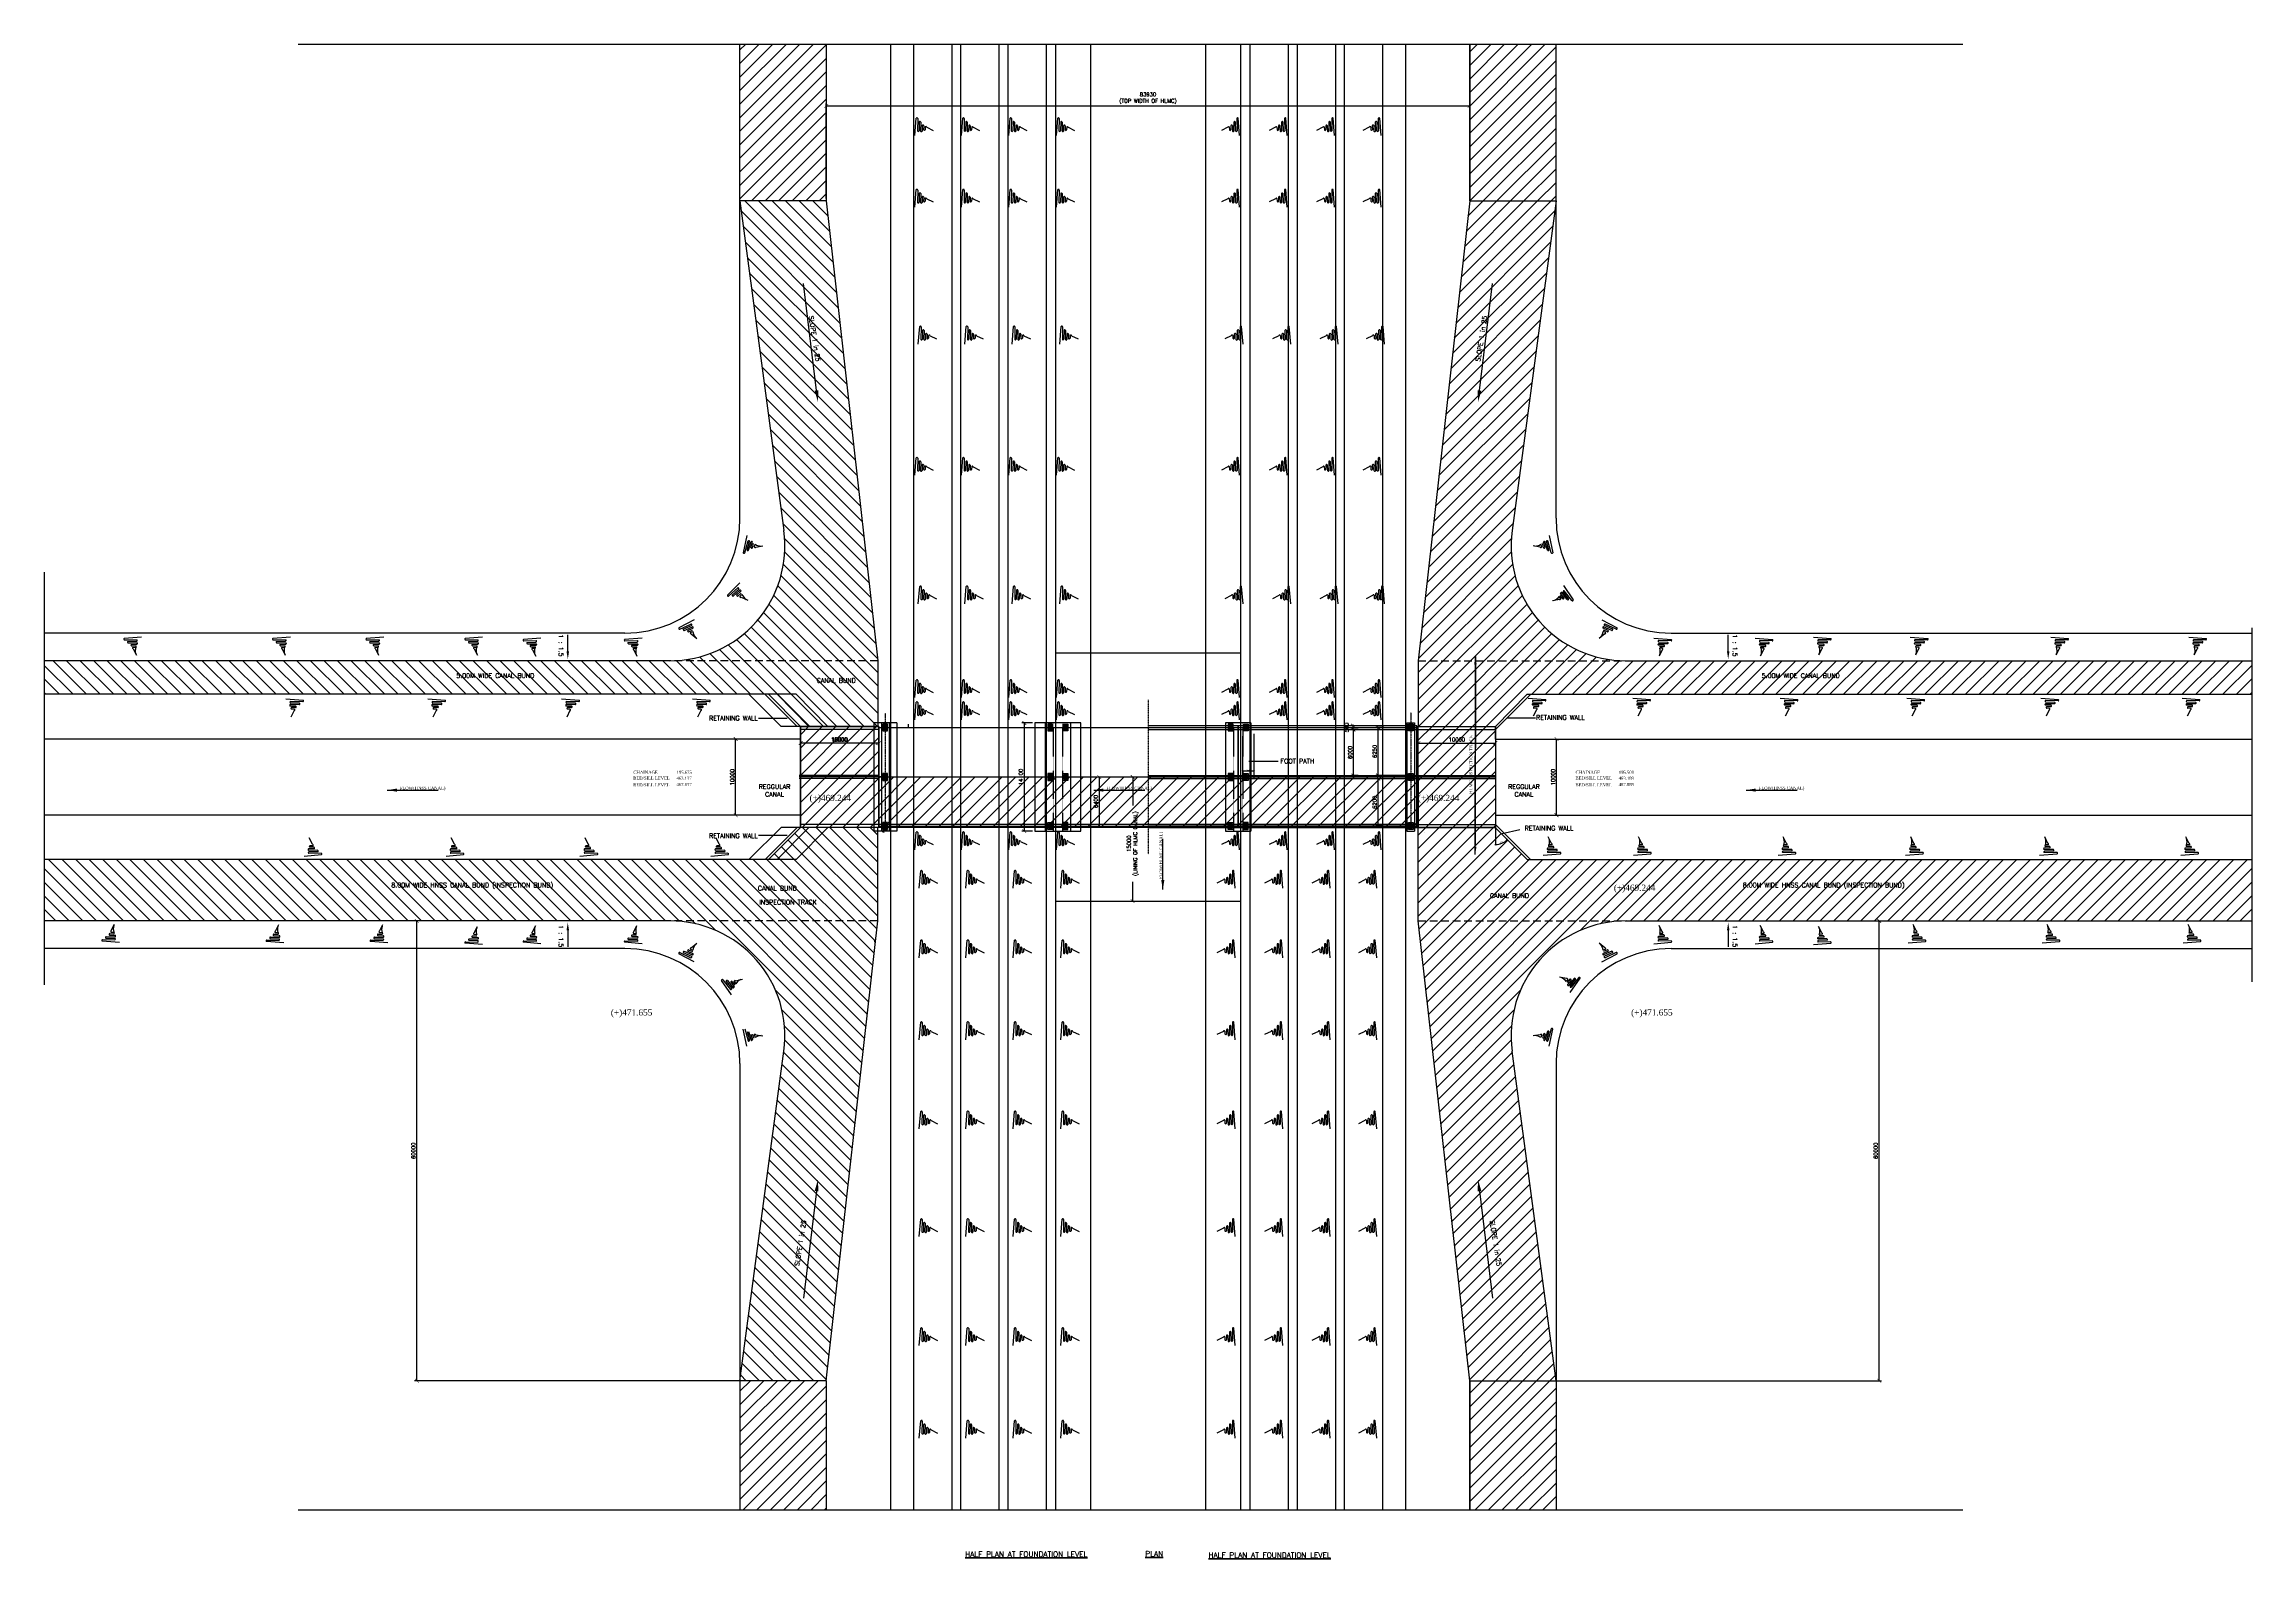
# Model space of a CAD drawing. Header units: inches. Extents: x -400915 to 515323, y 79868 to 577806.
# Drawn here: x -400915 to -112917, y 79868 to 277509 of the extents above; entities that cross this region are included whole.
import ezdxf
from ezdxf import colors
from ezdxf.entities.mleader import LeaderData, LeaderLine
from ezdxf.math import Vec2, Vec3

# ---------------------------------------------------------------- set-up
doc = ezdxf.new("R2010")
doc.units = ezdxf.units.IN
doc.header["$LTSCALE"] = 0.315
doc.header["$MEASUREMENT"] = 0
for name, pattern in [('ACAD_ISO03W100', [30, 12, -18]), ('CENTER', [50.8, 31.75, -6.35, 6.35, -6.35]), ('HIDDEN', [9.525, 6.35, -3.175])]:
    doc.linetypes.add(name, pattern=pattern)
doc.layers.get('0').update_dxf_attribs({"color": 9})
for name, color, linetype in [('CL', 5, 'CENTER'), ('rec', 7, 'Continuous'), ('stru', 2, 'Continuous')]:
    doc.layers.add(name, color=color, linetype=linetype)
for name, color, linetype, lineweight in [('crass barrier', 1, 'Continuous', 20), ('STRUC', 2, 'Continuous', 20), ('TXC', 7, 'Continuous', 40)]:
    doc.layers.add(name, color=color, linetype=linetype, lineweight=lineweight)
doc.styles.add('ROMANS', font='ROMANS')
doc.styles.add('ROMANT', font='romant.shx')
doc.styles.add('S1', font='ROMANS.shx')
doc.styles.get("Standard").update_dxf_attribs({"font": 'romantic.ttf'})
doc.linetypes.add('ZIGZAG', pattern='A,0.00254,-5.08,[131,ltypeshp.shx,S=5.08,R=0,X=-5.08,Y=0],-10.16,[131,ltypeshp.shx,S=5.08,R=180,X=5.08,Y=0],-5.08', length=20.32254)
doc.dimstyles.new('75', dxfattribs={"dimscale": 0, "dimtxt": 2.5, "dimasz": 2.5, "dimexe": 1.5, "dimexo": 1.5, "dimgap": 1, "dimtad": 1, "dimdec": 0, "dimzin": 0, "dimdsep": 46, "dimtxsty": 'ROMANS', "dimblk": 'ARCHTICK', "dimcen": -0.75, "dimclrd": 1, "dimclre": 1, "dimclrt": 3, "dimadec": 0, "dimazin": 0, "dimtfac": 1, "dimtdec": 0, "dimtofl": 0, "dimtmove": 0, "dimatfit": 3, "dimfxl": 1, "dimtolj": 1, "dimtzin": 0, "dimarcsym": 0})
doc.dimstyles.new('kri', dxfattribs={"dimtxt": 150, "dimasz": 125, "dimexe": 0.18, "dimexo": 0.0625, "dimgap": 0.09, "dimtad": 1, "dimdec": 0, "dimrnd": 1, "dimzin": 0, "dimdsep": 46, "dimtxsty": 'Standard', "dimblk": 'OBLIQUE', "dimcen": 0.09, "dimclrd": 1, "dimclre": 5, "dimclrt": 3, "dimadec": 0, "dimazin": 0, "dimtfac": 1, "dimtdec": 0, "dimtofl": 0, "dimtmove": 2, "dimatfit": 3, "dimfxl": 1, "dimtolj": 1, "dimtzin": 0, "dimarcsym": 0})
pattern_1 = [(135, (-513832, 0), (883.8835, 883.8835), [])]

# ---------------------------------------------------------------- blocks, each defined once
blk = doc.blocks.new('_ArchTick')
at = {"layer": 'crass barrier', "color": 0, "const_width": 0.15}
blk.add_lwpolyline([(-0.5, -0.5), (0.5, 0.5)], dxfattribs=at)
blk = doc.blocks.new('*D215')
at = {"layer": 'Defpoints', "color": 0, "linetype": 'Continuous', "transparency": 16777216}
for p in [(-310706, 186838), (-309500, 186838), (-309476, 176902)]:
    blk.add_point(p, dxfattribs=at)
at = {"layer": 'STRUC', "color": 1, "linetype": 'Continuous', "lineweight": -2, "transparency": 16777216}
for p, q in [((-309800, 186838), (-311006, 186838)), ((-310706, 176902), (-310706, 186838)), ((-309776, 176902), (-311006, 176902))]:
    blk.add_line(p, q, dxfattribs=at)
at = {"layer": 'STRUC', "color": 1, "linetype": 'Continuous', "lineweight": -2, "transparency": 16777216, "xscale": 500, "yscale": 500, "zscale": 500}
for p, rotation in [((-310706, 186838), 90), ((-310706, 176902), 270)]:
    blk.add_blockref('_ArchTick', p, dxfattribs=dict(at, rotation=rotation))
at = {"layer": 'STRUC', "color": 3, "linetype": 'Continuous', "transparency": 16777216, "insert": (-311156, 181870), "char_height": 500, "attachment_point": 5, "rotation": 90, "style": 'ROMANS'}
blk.add_mtext('\\A1;10000', dxfattribs=at)
blk = doc.blocks.new('*D216')
at = {"layer": 'Defpoints', "color": 0, "linetype": 'Continuous', "transparency": 16777216}
for p in [(-204802, 186838), (-203616, 186838), (-204822, 176902)]:
    blk.add_point(p, dxfattribs=at)
at = {"layer": 'STRUC', "color": 1, "linetype": 'Continuous', "lineweight": -2, "transparency": 16777216}
for p, q in [((-204502, 186838), (-203316, 186838)), ((-203616, 176902), (-203616, 186838)), ((-204522, 176902), (-203316, 176902))]:
    blk.add_line(p, q, dxfattribs=at)
at = {"layer": 'STRUC', "color": 1, "linetype": 'Continuous', "lineweight": -2, "transparency": 16777216, "xscale": 500, "yscale": 500, "zscale": 500}
for p, rotation in [((-203616, 186838), 90), ((-203616, 176902), 270)]:
    blk.add_blockref('_ArchTick', p, dxfattribs=dict(at, rotation=rotation))
at = {"layer": 'STRUC', "color": 3, "linetype": 'Continuous', "transparency": 16777216, "insert": (-204066, 181870), "char_height": 500, "attachment_point": 5, "rotation": 90, "style": 'ROMANS'}
blk.add_mtext('\\A1;10000', dxfattribs=at)
blk = doc.blocks.new('*D238')
at = {"layer": 'Defpoints', "color": 0, "linetype": 'Continuous', "transparency": 16777216}
for p in [(-226894, 188338), (-225866, 188338), (-222146, 182088)]:
    blk.add_point(p, dxfattribs=at)
at = {"layer": 'STRUC', "color": 1, "linetype": 'Continuous', "lineweight": -2, "transparency": 16777216}
for p, q in [((-226166, 188338), (-227194, 188338)), ((-226894, 182088), (-226894, 188338)), ((-222446, 182088), (-227194, 182088))]:
    blk.add_line(p, q, dxfattribs=at)
at = {"layer": 'STRUC', "color": 1, "linetype": 'Continuous', "lineweight": -2, "transparency": 16777216, "xscale": 500, "yscale": 500, "zscale": 500}
for p, rotation in [((-226894, 188338), 90), ((-226894, 182088), 270)]:
    blk.add_blockref('_ArchTick', p, dxfattribs=dict(at, rotation=rotation))
at = {"layer": 'STRUC', "color": 3, "linetype": 'Continuous', "transparency": 16777216, "insert": (-227344, 185213), "char_height": 500, "attachment_point": 5, "rotation": 90, "style": 'ROMANS'}
blk.add_mtext('\\A1;6250', dxfattribs=at)
blk = doc.blocks.new('*D218')
at = {"layer": 'Defpoints', "color": 0, "linetype": 'Continuous', "transparency": 16777216}
for p in [(-226894, 181688), (-226894, 181688), (-225966, 175488)]:
    blk.add_point(p, dxfattribs=at)
at = {"layer": 'STRUC', "color": 1, "linetype": 'Continuous', "lineweight": -2, "transparency": 16777216}
for p, q in [((-226894, 175488), (-226894, 181688)), ((-226266, 175488), (-227194, 175488))]:
    blk.add_line(p, q, dxfattribs=at)
at = {"layer": 'STRUC', "color": 1, "linetype": 'Continuous', "lineweight": -2, "transparency": 16777216, "xscale": 500, "yscale": 500, "zscale": 500}
for p, rotation in [((-226894, 181688), 90), ((-226894, 175488), 270)]:
    blk.add_blockref('_ArchTick', p, dxfattribs=dict(at, rotation=rotation))
at = {"layer": 'STRUC', "color": 3, "linetype": 'Continuous', "transparency": 16777216, "insert": (-227344, 178588), "char_height": 500, "attachment_point": 5, "rotation": 90, "style": 'ROMANS'}
blk.add_mtext('\\A1;6200', dxfattribs=at)
blk = doc.blocks.new('_Oblique')
at = {"color": 0, "linetype": 'ByBlock', "lineweight": -2}
blk.add_line((-0.5, -0.5), (0.5, 0.5), dxfattribs=at)
blk = doc.blocks.new('*D199')
at = {"layer": 'Defpoints', "color": 0, "ltscale": 0.5, "transparency": 16777216}
for p in [(-244566, 182694), (-243066, 182694), (-243066, 181761)]:
    blk.add_point(p, dxfattribs=at)
at = {"layer": 'rec', "color": 5, "lineweight": -2, "ltscale": 0.5, "transparency": 16777216}
for p, q in [((-244566, 182694), (-244566, 182694)), ((-243066, 181761), (-243066, 182694))]:
    blk.add_line(p, q, dxfattribs=at)
at = {"layer": 'rec', "color": 1, "lineweight": -2, "ltscale": 0.5, "transparency": 16777216}
blk.add_line((-244566, 182694), (-243066, 182694), dxfattribs=at)
at = {"layer": 'rec', "color": 1, "lineweight": -2, "ltscale": 0.5, "transparency": 16777216, "xscale": 125, "yscale": 125, "zscale": 125, "rotation": 180}
blk.add_blockref('_Oblique', (-244566, 182694), dxfattribs=at)
at = {"layer": 'rec', "color": 1, "lineweight": -2, "ltscale": 0.5, "transparency": 16777216, "xscale": 125, "yscale": 125, "zscale": 125}
blk.add_blockref('_Oblique', (-243066, 182694), dxfattribs=at)
at = {"layer": 'rec', "color": 3, "ltscale": 0.5, "transparency": 16777216, "insert": (-243816, 182772), "char_height": 150, "attachment_point": 5}
blk.add_mtext('\\A1;1500', dxfattribs=at)
blk = doc.blocks.new('*D200')
at = {"layer": 'Defpoints', "color": 0, "linetype": 'Continuous', "transparency": 16777216}
for p in [(-221643, 186319), (-211600, 186318), (-211600, 186304)]:
    blk.add_point(p, dxfattribs=at)
at = {"layer": 'STRUC', "color": 1, "linetype": 'Continuous', "lineweight": -2, "transparency": 16777216}
for p, q in [((-221643, 186318), (-211600, 186318)), ((-221643, 186019), (-221643, 186018)), ((-211600, 186604), (-211600, 186618))]:
    blk.add_line(p, q, dxfattribs=at)
at = {"layer": 'STRUC', "color": 1, "linetype": 'Continuous', "lineweight": -2, "transparency": 16777216, "xscale": 500, "yscale": 500, "zscale": 500, "rotation": 180}
blk.add_blockref('_ArchTick', (-221643, 186318), dxfattribs=at)
at = {"layer": 'STRUC', "color": 1, "linetype": 'Continuous', "lineweight": -2, "transparency": 16777216, "xscale": 500, "yscale": 500, "zscale": 500}
blk.add_blockref('_ArchTick', (-211600, 186318), dxfattribs=at)
at = {"layer": 'STRUC', "color": 3, "linetype": 'Continuous', "transparency": 16777216, "insert": (-216621, 186768), "char_height": 500, "attachment_point": 5, "style": 'ROMANS'}
blk.add_mtext('\\A1;10000', dxfattribs=at)
blk = doc.blocks.new('*D201')
at = {"layer": 'Defpoints', "color": 0, "linetype": 'Continuous', "transparency": 16777216}
for p in [(-261421, 181888), (-261421, 165688), (-258912, 165688)]:
    blk.add_point(p, dxfattribs=at)
at = {"layer": 'STRUC', "color": 1, "linetype": 'Continuous', "lineweight": -2, "transparency": 16777216}
for p, q in [((-261121, 181888), (-258612, 181888)), ((-258912, 181888), (-258912, 178162)), ((-258912, 165688), (-258912, 168214)), ((-261121, 165688), (-258612, 165688))]:
    blk.add_line(p, q, dxfattribs=at)
at = {"layer": 'STRUC', "color": 1, "linetype": 'Continuous', "lineweight": -2, "transparency": 16777216, "xscale": 500, "yscale": 500, "zscale": 500}
for p, rotation in [((-258912, 181888), 90), ((-258912, 165688), 270)]:
    blk.add_blockref('_ArchTick', p, dxfattribs=dict(at, rotation=rotation))
at = {"layer": 'STRUC', "color": 3, "linetype": 'Continuous', "transparency": 16777216, "insert": (-258912, 173188), "char_height": 500, "attachment_point": 5, "rotation": 90, "style": 'ROMANS'}
blk.add_mtext('\\A1;15000\\P(LINING OF HLMC CANAL)', dxfattribs=at)
blk = doc.blocks.new('*D231')
at = {"layer": 'Defpoints', "color": 0, "linetype": 'Continuous', "transparency": 16777216}
for p in [(-271666, 188938), (-273060, 174838), (-271666, 174838)]:
    blk.add_point(p, dxfattribs=at)
at = {"layer": 'STRUC', "color": 1, "linetype": 'Continuous', "lineweight": -2, "transparency": 16777216}
for p, q in [((-271966, 188938), (-273360, 188938)), ((-273060, 188938), (-273060, 174838)), ((-271966, 174838), (-273360, 174838))]:
    blk.add_line(p, q, dxfattribs=at)
at = {"layer": 'STRUC', "color": 1, "linetype": 'Continuous', "lineweight": -2, "transparency": 16777216, "xscale": 500, "yscale": 500, "zscale": 500}
for p, rotation in [((-273060, 188938), 90), ((-273060, 174838), 270)]:
    blk.add_blockref('_ArchTick', p, dxfattribs=dict(at, rotation=rotation))
at = {"layer": 'STRUC', "color": 3, "linetype": 'Continuous', "transparency": 16777216, "insert": (-273510, 181888), "char_height": 500, "attachment_point": 5, "rotation": 90, "style": 'ROMANS'}
blk.add_mtext('\\A1;14100', dxfattribs=at)
blk = doc.blocks.new('*D232')
at = {"layer": 'Defpoints', "color": 0, "linetype": 'Continuous', "transparency": 16777216}
for p in [(-263596, 181888), (-267366, 175488), (-263282, 175488)]:
    blk.add_point(p, dxfattribs=at)
at = {"layer": 'STRUC', "color": 1, "linetype": 'Continuous', "lineweight": -2, "transparency": 16777216}
for p, q in [((-263296, 181888), (-262982, 181888)), ((-263282, 181888), (-263282, 175488)), ((-267066, 175488), (-262982, 175488))]:
    blk.add_line(p, q, dxfattribs=at)
at = {"layer": 'STRUC', "color": 1, "linetype": 'Continuous', "lineweight": -2, "transparency": 16777216, "xscale": 500, "yscale": 500, "zscale": 500}
for p, rotation in [((-263282, 181888), 90), ((-263282, 175488), 270)]:
    blk.add_blockref('_ArchTick', p, dxfattribs=dict(at, rotation=rotation))
at = {"layer": 'STRUC', "color": 3, "linetype": 'Continuous', "transparency": 16777216, "insert": (-263732, 178688), "char_height": 500, "attachment_point": 5, "rotation": 90, "style": 'ROMANS'}
blk.add_mtext('\\A1;6400', dxfattribs=at)
blk = doc.blocks.new('*D193')
at = {"layer": 'Defpoints', "color": 0, "linetype": 'Continuous', "transparency": 16777216}
for p in [(-302232, 186318), (-302232, 186304), (-291996, 186319)]:
    blk.add_point(p, dxfattribs=at)
at = {"layer": 'STRUC', "color": 1, "linetype": 'Continuous', "lineweight": -2, "transparency": 16777216}
for p, q in [((-302232, 186604), (-302232, 186618)), ((-291996, 186318), (-302232, 186318)), ((-291996, 186019), (-291996, 186018))]:
    blk.add_line(p, q, dxfattribs=at)
at = {"layer": 'STRUC', "color": 1, "linetype": 'Continuous', "lineweight": -2, "transparency": 16777216, "xscale": 500, "yscale": 500, "zscale": 500, "rotation": 180}
blk.add_blockref('_ArchTick', (-302232, 186318), dxfattribs=at)
at = {"layer": 'STRUC', "color": 1, "linetype": 'Continuous', "lineweight": -2, "transparency": 16777216, "xscale": 500, "yscale": 500, "zscale": 500}
blk.add_blockref('_ArchTick', (-291996, 186318), dxfattribs=at)
at = {"layer": 'STRUC', "color": 3, "linetype": 'Continuous', "transparency": 16777216, "insert": (-297114, 186768), "char_height": 500, "attachment_point": 5, "style": 'ROMANS'}
blk.add_mtext('\\A1;10000', dxfattribs=at)
blk = doc.blocks.new('*D221')
at = {"layer": 'Defpoints', "color": 0, "linetype": 'Continuous', "transparency": 16777216}
for p in [(-230164, 188588), (-229778, 188588), (-229778, 188088)]:
    blk.add_point(p, dxfattribs=at)
at = {"layer": 'STRUC', "color": 1, "linetype": 'Continuous', "lineweight": -2, "transparency": 16777216}
for p, q in [((-230078, 188588), (-230464, 188588)), ((-230078, 188088), (-230464, 188088)), ((-230164, 188088), (-230164, 188588))]:
    blk.add_line(p, q, dxfattribs=at)
at = {"layer": 'STRUC', "color": 1, "linetype": 'Continuous', "lineweight": -2, "transparency": 16777216, "xscale": 500, "yscale": 500, "zscale": 500}
for p, rotation in [((-230164, 188588), 90), ((-230164, 188088), 270)]:
    blk.add_blockref('_ArchTick', p, dxfattribs=dict(at, rotation=rotation))
at = {"layer": 'STRUC', "color": 3, "linetype": 'Continuous', "transparency": 16777216, "insert": (-231014, 188338), "char_height": 500, "attachment_point": 5, "rotation": 90, "style": 'ROMANS'}
blk.add_mtext('\\A1;500', dxfattribs=at)
blk = doc.blocks.new('*D240')
at = {"layer": 'Defpoints', "color": 0, "linetype": 'Continuous', "transparency": 16777216}
for p in [(-230102, 188088), (-229189, 188088), (-229189, 182088)]:
    blk.add_point(p, dxfattribs=at)
at = {"layer": 'STRUC', "color": 1, "linetype": 'Continuous', "lineweight": -2, "transparency": 16777216}
for p, q in [((-229489, 188088), (-230402, 188088)), ((-230102, 182088), (-230102, 188088)), ((-229489, 182088), (-230402, 182088))]:
    blk.add_line(p, q, dxfattribs=at)
at = {"layer": 'STRUC', "color": 1, "linetype": 'Continuous', "lineweight": -2, "transparency": 16777216, "xscale": 500, "yscale": 500, "zscale": 500}
for p, rotation in [((-230102, 188088), 90), ((-230102, 182088), 270)]:
    blk.add_blockref('_ArchTick', p, dxfattribs=dict(at, rotation=rotation))
at = {"layer": 'STRUC', "color": 3, "linetype": 'Continuous', "transparency": 16777216, "insert": (-230552, 185088), "char_height": 500, "attachment_point": 5, "rotation": 90, "style": 'ROMANS'}
blk.add_mtext('\\A1;6000', dxfattribs=at)
blk = doc.blocks.new('*D192')
at = {"layer": 'Defpoints', "color": 0, "linetype": 'Continuous', "transparency": 16777216}
for p in [(-302232, 186318), (-302232, 186304), (-292189, 186319)]:
    blk.add_point(p, dxfattribs=at)
at = {"layer": 'STRUC', "color": 1, "linetype": 'Continuous', "lineweight": -2, "transparency": 16777216}
for p, q in [((-302232, 186604), (-302232, 186618)), ((-292189, 186318), (-302232, 186318)), ((-292189, 186019), (-292189, 186018))]:
    blk.add_line(p, q, dxfattribs=at)
at = {"layer": 'STRUC', "color": 1, "linetype": 'Continuous', "lineweight": -2, "transparency": 16777216, "xscale": 500, "yscale": 500, "zscale": 500, "rotation": 180}
blk.add_blockref('_ArchTick', (-302232, 186318), dxfattribs=at)
at = {"layer": 'STRUC', "color": 1, "linetype": 'Continuous', "lineweight": -2, "transparency": 16777216, "xscale": 500, "yscale": 500, "zscale": 500}
blk.add_blockref('_ArchTick', (-292189, 186318), dxfattribs=at)
at = {"layer": 'STRUC', "color": 3, "linetype": 'Continuous', "transparency": 16777216, "insert": (-297211, 186768), "char_height": 500, "attachment_point": 5, "style": 'ROMANS'}
blk.add_mtext('\\A1;10000', dxfattribs=at)
blk = doc.blocks.new('*D229')
at = {"layer": 'Defpoints', "color": 0, "ltscale": 0.5, "transparency": 16777216}
for p in [(-211600, 186838), (-211600, 175264), (-211600, 174370), (-211031, 173138), (-207444, 171108)]:
    blk.add_point(p, dxfattribs=at)
at = {"layer": 'rec', "color": 5, "lineweight": -2, "ltscale": 0.5, "transparency": 16777216}
blk.add_line((-211600, 174370), (-211600, 173063), dxfattribs=at)
at = {"layer": 'rec', "color": 1, "lineweight": -2, "ltscale": 0.5, "transparency": 16777216}
blk.add_arc((-211600, 175264), 2200, 270, 315, dxfattribs=at)
at = {"layer": 'rec', "color": 1, "lineweight": -2, "ltscale": 0.5, "transparency": 16777216, "xscale": 125, "yscale": 125, "zscale": 125}
for p, rotation in [((-211600, 173063), 179.9999999999999), ((-210044, 173708), 45.00000000000056)]:
    blk.add_blockref('_Oblique', p, dxfattribs=dict(at, rotation=rotation))
at = {"layer": 'rec', "color": 3, "ltscale": 0.5, "transparency": 16777216, "insert": (-210808, 173351), "char_height": 250, "attachment_point": 5, "rotation": 22.5}
blk.add_mtext('\\A1;45°', dxfattribs=at)
blk = doc.blocks.new('*D241')
at = {"layer": 'Defpoints', "color": 0, "linetype": 'Continuous', "transparency": 16777216}
for p in [(-194552, 163108), (-161533, 163108), (-209318, 103108)]:
    blk.add_point(p, dxfattribs=at)
at = {"layer": 'STRUC', "color": 1, "linetype": 'Continuous', "lineweight": -2, "transparency": 16777216}
for p, q in [((-194252, 163108), (-161233, 163108)), ((-161533, 103108), (-161533, 163108)), ((-209018, 103108), (-161233, 103108))]:
    blk.add_line(p, q, dxfattribs=at)
at = {"layer": 'STRUC', "color": 1, "linetype": 'Continuous', "lineweight": -2, "transparency": 16777216, "xscale": 500, "yscale": 500, "zscale": 500}
for p, rotation in [((-161533, 163108), 90), ((-161533, 103108), 270)]:
    blk.add_blockref('_ArchTick', p, dxfattribs=dict(at, rotation=rotation))
at = {"layer": 'STRUC', "color": 3, "linetype": 'Continuous', "transparency": 16777216, "insert": (-161983, 133108), "char_height": 500, "attachment_point": 5, "rotation": 90, "style": 'ROMANS'}
blk.add_mtext('\\A1;60000', dxfattribs=at)
blk = doc.blocks.new('*D242')
at = {"layer": 'Defpoints', "color": 0, "linetype": 'Continuous', "transparency": 16777216}
for p in [(-352299, 163108), (-319280, 163108), (-304514, 103108)]:
    blk.add_point(p, dxfattribs=at)
at = {"layer": 'STRUC', "color": 1, "linetype": 'Continuous', "lineweight": -2, "transparency": 16777216}
for p, q in [((-319580, 163108), (-352599, 163108)), ((-352299, 103108), (-352299, 163108)), ((-304814, 103108), (-352599, 103108))]:
    blk.add_line(p, q, dxfattribs=at)
at = {"layer": 'STRUC', "color": 1, "linetype": 'Continuous', "lineweight": -2, "transparency": 16777216, "xscale": 500, "yscale": 500, "zscale": 500}
for p, rotation in [((-352299, 163108), 90), ((-352299, 103108), 270)]:
    blk.add_blockref('_ArchTick', p, dxfattribs=dict(at, rotation=rotation))
at = {"layer": 'STRUC', "color": 3, "linetype": 'Continuous', "transparency": 16777216, "insert": (-352749, 133108), "char_height": 500, "attachment_point": 5, "rotation": 90, "style": 'ROMANS'}
blk.add_mtext('\\A1;60000', dxfattribs=at)
blk = doc.blocks.new('*D243')
at = {"layer": 'Defpoints', "color": 0, "linetype": 'Continuous', "transparency": 16777216}
for p in [(-214951, 269455), (-298881, 257048), (-214951, 257048)]:
    blk.add_point(p, dxfattribs=at)
at = {"layer": 'STRUC', "color": 1, "linetype": 'Continuous', "lineweight": -2, "transparency": 16777216}
for p, q in [((-298881, 257348), (-298881, 269755)), ((-298881, 269455), (-214951, 269455)), ((-214951, 257348), (-214951, 269755))]:
    blk.add_line(p, q, dxfattribs=at)
at = {"layer": 'STRUC', "color": 1, "linetype": 'Continuous', "lineweight": -2, "transparency": 16777216, "xscale": 500, "yscale": 500, "zscale": 500, "rotation": 180}
blk.add_blockref('_ArchTick', (-298881, 269455), dxfattribs=at)
at = {"layer": 'STRUC', "color": 1, "linetype": 'Continuous', "lineweight": -2, "transparency": 16777216, "xscale": 500, "yscale": 500, "zscale": 500}
blk.add_blockref('_ArchTick', (-214951, 269455), dxfattribs=at)
at = {"layer": 'STRUC', "color": 3, "linetype": 'Continuous', "transparency": 16777216, "insert": (-256916, 270452), "char_height": 500, "attachment_point": 5, "style": 'ROMANS'}
blk.add_mtext('\\A1;83930\\P(TOP WIDTH OF HLMC)', dxfattribs=at)

msp = doc.modelspace()

# ---------------------------------------------------------------- hatches: boundary and pattern name
at = {"layer": 'rec', "linetype": 'HIDDEN', "ltscale": 500}
h = msp.add_hatch(dxfattribs=at)
h.set_pattern_fill('ANSI31', color=251, scale=10000, style=0)
h.paths.add_polyline_path([(-203684.8, 277508.5), (-214951.2, 277508.5), (-214951.2, 257047.9), (-203684.8, 257047.9)])
h.paths.add_polyline_path([(-298880.8, 277508.5), (-310147.3, 277508.5), (-310147.3, 257047.9), (-298880.8, 257047.9)])
h.paths.add_polyline_path([(-298880.8, 103108.2), (-310147.3, 103108.2), (-310147.3, 86267.5), (-298880.8, 86267.5)])
h.paths.add_polyline_path([(-203684.8, 103108.2), (-214951.2, 103108.2), (-214951.2, 86267.5), (-203684.8, 86267.5)])
h = msp.add_hatch(dxfattribs=at)
h.set_pattern_fill('ANSI31', color=251, scale=10000, style=0)
h.set_pattern_definition(pattern_1)
h.paths.add_polyline_path([(-306391.7, 192671.9), (-400914.6, 192671.9), (-400914.6, 197047.9), (-319280, 197047.9), (-292167.3, 197047.9), (-292167.3, 188488), (-302232, 188488)])
h.paths.add_polyline_path([(-304411.6, 214030.3), (-310147.3, 257047.9), (-298880.8, 257047.9), (-292167.3, 197047.9), (-319280, 197047.9, 0.45359194)])
h.paths.add_polyline_path([(-299331.7, 235120.1), (-300446.3, 242276.6), (-301335.6, 242138.1), (-300220.9, 234981.6)], flags=24)
h = msp.add_hatch(dxfattribs=at)
h.set_pattern_fill('ANSI31', color=251, scale=10000, style=0)
h.paths.add_polyline_path([(-207440.4, 192671.9), (-112917.4, 192671.9), (-112917.4, 197047.9), (-194552, 197047.9), (-221664.8, 197047.9), (-221664.8, 188488), (-211600, 188488)])
h.paths.add_polyline_path([(-209420.4, 214030.3), (-203684.8, 257047.9), (-214951.2, 257047.9), (-221664.8, 197047.9), (-194552, 197047.9, -0.45359194)])
h.paths.add_polyline_path([(-214500.4, 235120.1), (-213385.7, 242276.6), (-212496.5, 242138.1), (-213611.1, 234981.6)], flags=24)
h = msp.add_hatch(dxfattribs=at)
h.set_pattern_fill('ANSI31', color=251, scale=10000, style=0)
h.paths.add_polyline_path([(-221664.8, 188488), (-211600, 188488), (-211600, 175288), (-221664.8, 175288)])
h.paths.add_polyline_path([(-302269.5, 188488), (-292033.5, 188488), (-292033.5, 175288), (-302269.5, 175288)])
at = {"layer": 'rec', "ltscale": 0.5}
h = msp.add_hatch(dxfattribs=at)
h.set_pattern_fill('ANSI31', color=3, scale=500, style=0)
h.set_pattern_definition([(45, (-328481.326, -97103.174), (-44.194174, 44.194174), [])])
h.paths.add_polyline_path([(-290986, 188638), (-291386, 188638), (-291386, 188038), (-290986, 188038)])
h = msp.add_hatch(dxfattribs=at)
h.set_pattern_fill('ANSI31', color=3, scale=500, style=0)
h.set_pattern_definition([(45, (-306961.326, -97103.174), (-44.194174, 44.194174), [])])
h.paths.add_polyline_path([(-269466, 188638), (-269866, 188638), (-269866, 188038), (-269466, 188038)])
h = msp.add_hatch(dxfattribs=at)
h.set_pattern_fill('ANSI31', color=3, scale=500, style=0)
h.set_pattern_definition([(135, (-230370.715, -97103.174), (44.194174, 44.194174), [])])
h.paths.add_polyline_path([(-267866, 188638), (-267466, 188638), (-267466, 188038), (-267866, 188038)])
h = msp.add_hatch(dxfattribs=at)
h.set_pattern_fill('ANSI31', color=3, scale=500, style=0)
h.set_pattern_definition([(45, (-283461.326, -97103.174), (-44.194174, 44.194174), [])])
h.paths.add_polyline_path([(-245966, 188638), (-246366, 188638), (-246366, 188038), (-245966, 188038)])
h = msp.add_hatch(dxfattribs=at)
h.set_pattern_fill('ANSI31', color=3, scale=500, style=0)
h.set_pattern_definition([(135, (-206870.715, -97103.174), (44.194174, 44.194174), [])])
h.paths.add_polyline_path([(-244366, 188638), (-243966, 188638), (-243966, 188038), (-244366, 188038)])
h = msp.add_hatch(dxfattribs=at)
h.set_pattern_fill('ANSI31', color=3, scale=500, style=0)
h.set_pattern_definition([(135, (-185350.715, -97103.174), (44.194174, 44.194174), [])])
h.paths.add_polyline_path([(-222846, 188638), (-222446, 188638), (-222446, 188038), (-222846, 188038)])
at = {"layer": 'rec', "linetype": 'HIDDEN', "ltscale": 500}
h = msp.add_hatch(dxfattribs=at)
h.set_pattern_fill('ANSI31', color=251, scale=10000, style=0)
h.paths.add_polyline_path([(-291996, 181913), (-221664.8, 181913), (-221664.8, 175288), (-291996, 175288)])
at = {"layer": 'rec', "ltscale": 0.5}
h = msp.add_hatch(dxfattribs=at)
h.set_pattern_fill('ANSI31', color=3, scale=500, style=0)
h.set_pattern_definition([(45, (-328481.326, -103553.174), (-44.194174, 44.194174), [])])
h.paths.add_polyline_path([(-290986, 182188), (-291386, 182188), (-291386, 181588), (-290986, 181588)])
h = msp.add_hatch(dxfattribs=at)
h.set_pattern_fill('ANSI31', color=3, scale=500, style=0)
h.set_pattern_definition([(45, (-306961.326, -103553.174), (-44.194174, 44.194174), [])])
h.paths.add_polyline_path([(-269466, 182188), (-269866, 182188), (-269866, 181588), (-269466, 181588)])
h = msp.add_hatch(dxfattribs=at)
h.set_pattern_fill('ANSI31', color=3, scale=500, style=0)
h.set_pattern_definition([(135, (-230370.715, -103553.174), (44.194174, 44.194174), [])])
h.paths.add_polyline_path([(-267866, 182188), (-267466, 182188), (-267466, 181588), (-267866, 181588)])
h = msp.add_hatch(dxfattribs=at)
h.set_pattern_fill('ANSI31', color=3, scale=500, style=0)
h.set_pattern_definition([(45, (-283461.326, -103553.174), (-44.194174, 44.194174), [])])
h.paths.add_polyline_path([(-245966, 182188), (-246366, 182188), (-246366, 181588), (-245966, 181588)])
h = msp.add_hatch(dxfattribs=at)
h.set_pattern_fill('ANSI31', color=3, scale=500, style=0)
h.set_pattern_definition([(135, (-206870.715, -103553.174), (44.194174, 44.194174), [])])
h.paths.add_polyline_path([(-244366, 182188), (-243966, 182188), (-243966, 181588), (-244366, 181588)])
h = msp.add_hatch(dxfattribs=at)
h.set_pattern_fill('ANSI31', color=3, scale=500, style=0)
h.set_pattern_definition([(135, (-185350.715, -103553.174), (44.194174, 44.194174), [])])
h.paths.add_polyline_path([(-222846, 182188), (-222446, 182188), (-222446, 181588), (-222846, 181588)])
h = msp.add_hatch(dxfattribs=at)
h.set_pattern_fill('ANSI31', color=3, scale=500, style=0)
h.set_pattern_definition([(45, (-328486.294, -109953.533), (-44.194174, 44.194174), [])])
h.paths.add_polyline_path([(-290991, 175787.7), (-291391, 175787.7), (-291391, 175187.7), (-290991, 175187.7)])
h = msp.add_hatch(dxfattribs=at)
h.set_pattern_fill('ANSI31', color=3, scale=500, style=0)
h.set_pattern_definition([(315, (-306961.326, 460929.226), (-44.194174, -44.194174), [])])
h.paths.add_polyline_path([(-269466, 175188), (-269866, 175188), (-269866, 175788), (-269466, 175788)])
h = msp.add_hatch(dxfattribs=at)
h.set_pattern_fill('ANSI31', color=3, scale=500, style=0)
h.set_pattern_definition([(225, (-230370.715, 460929.226), (44.194174, -44.194174), [])])
h.paths.add_polyline_path([(-267866, 175188), (-267466, 175188), (-267466, 175788), (-267866, 175788)])
h = msp.add_hatch(dxfattribs=at)
h.set_pattern_fill('ANSI31', color=3, scale=500, style=0)
h.set_pattern_definition([(315, (-283461.326, 460929.226), (-44.194174, -44.194174), [])])
h.paths.add_polyline_path([(-245966, 175188), (-246366, 175188), (-246366, 175788), (-245966, 175788)])
h = msp.add_hatch(dxfattribs=at)
h.set_pattern_fill('ANSI31', color=3, scale=500, style=0)
h.set_pattern_definition([(225, (-206870.715, 460929.226), (44.194174, -44.194174), [])])
h.paths.add_polyline_path([(-244366, 175188), (-243966, 175188), (-243966, 175788), (-244366, 175788)])
h = msp.add_hatch(dxfattribs=at)
h.set_pattern_fill('ANSI31', color=3, scale=500, style=0)
h.set_pattern_definition([(135, (-185350.715, -109953.174), (44.194174, 44.194174), [])])
h.paths.add_polyline_path([(-222846, 175788), (-222446, 175788), (-222446, 175188), (-222846, 175188)])
at = {"layer": 'rec', "linetype": 'HIDDEN', "ltscale": 500}
h = msp.add_hatch(dxfattribs=at)
h.set_pattern_fill('ANSI31', color=251, scale=10000, style=0)
h.set_pattern_definition(pattern_1)
h.paths.add_polyline_path([(-400914.6, 171108.2), (-306387.6, 171108.2), (-302207.8, 175288), (-292167.3, 175288), (-292167.3, 163108.2), (-319280, 163108.2), (-400914.6, 163108.2)])
h.paths.add_polyline_path([(-319280, 163108.2), (-292167.3, 163108.2), (-298880.8, 103108.2), (-310147.3, 103108.2), (-304411.6, 146125.7, 0.45359194)])
h.paths.add_polyline_path([(-302081.5, 125174.5), (-303196.1, 118017.9), (-302306.8, 117879.4), (-301192.2, 125036)], flags=24)
h = msp.add_hatch(dxfattribs=at)
h.set_pattern_fill('ANSI31', color=251, scale=10000, style=0)
h.paths.add_polyline_path([(-112917.4, 171108.2), (-207444.5, 171108.2), (-211624.3, 175288), (-221664.8, 175288), (-221664.8, 163108.2), (-194552, 163108.2), (-112917.4, 163108.2)])
h.paths.add_polyline_path([(-194552, 163108.2), (-221664.8, 163108.2), (-214951.2, 103108.2), (-203684.8, 103108.2), (-209420.4, 146125.7, -0.45359194)])
h.paths.add_polyline_path([(-211750.6, 125174.5), (-210635.9, 118017.9), (-211525.2, 117879.4), (-212639.9, 125036)], flags=24)

# ---------------------------------------------------------------- linework, layer by layer
for p, q in [((-293186.7, 188088.1), (-293189.3, 188088)), ((-293186.7, 188056.4), (-293189.3, 188056.4)), ((-292686, 188938), (-292686, 174838)), ((-289686, 188938), (-292686, 188938)), ((-289686, 188938), (-292686, 188938)), ((-291686, 188938), (-291686, 174838)), ((-290686, 188938), (-290686, 174838)), ((-289686, 188938), (-289686, 174838)), ((-288166, 188331.4), (-288166, 188781.4)), ((-223146, 188938), (-223146, 174838)), ((-222646, 188847.2), (-222646, 188781.4)), ((-222146, 188938), (-222146, 174838)), ((-220815.3, 188088.1), (-220812.7, 188088)), ((-220815.3, 188056.4), (-220812.7, 188056.4)), ((-293186.7, 175688), (-293189.3, 175688)), ((-289686, 174838), (-292686, 174838)), ((-289686, 174838), (-292686, 174838)), ((-220835.3, 174642.1), (-220832.7, 174642.1))]:
    msp.add_line(p, q)
at = {"layer": 'CL', "linetype": 'ByBlock'}
for p, q in [((-290526.6, 277508.5), (-290526.6, 86267.5)), ((-287526.6, 277508.5), (-287526.6, 86267.5)), ((-282526.6, 277508.5), (-282526.6, 86267.5)), ((-281396, 277508.5), (-281396, 86267.5)), ((-276396, 277508.5), (-276396, 86267.5)), ((-275196, 277508.5), (-275196, 86267.5)), ((-270196, 277508.5), (-270196, 86267.5)), ((-268996, 277508.5), (-268996, 86267.5)), ((-268996, 277508.5), (-268996, 86267.5)), ((-268996, 277508.5), (-268996, 86267.5)), ((-264416, 277508.5), (-264416, 86267.5)), ((-249416, 277508.5), (-249416, 86267.5)), ((-249416, 277508.5), (-249416, 86267.5)), ((-244836, 277508.5), (-244836, 86267.5)), ((-244836, 277508.5), (-244836, 86267.5)), ((-243636, 277508.5), (-243636, 86267.5)), ((-238636, 277508.5), (-238636, 86267.5)), ((-237436, 277508.5), (-237436, 86267.5)), ((-232436, 277508.5), (-232436, 86267.5)), ((-231305.5, 277508.5), (-231305.5, 86267.5)), ((-226305.5, 277508.5), (-226305.5, 86267.5)), ((-223305.5, 277508.5), (-223305.5, 86267.5)), ((-286941.6, 267801.2), (-286978, 266185.6)), ((-286755.1, 267370.5), (-286777.4, 266200)), ((-286559.1, 267325.8), (-286581.4, 266155.3)), ((-286366.7, 266911.5), (-286380.8, 266169.7)), ((-286170.6, 266866.8), (-286181.1, 266317.4)), ((-285973.4, 266702.7), (-285980.5, 266331.8)), ((-285777.4, 266658), (-284939.3, 266237.7)), ((-280880.3, 267801.2), (-280916.7, 266185.6)), ((-280693.9, 267370.5), (-280716.1, 266200)), ((-280497.8, 267325.8), (-280520.1, 266155.3)), ((-280305.4, 266911.5), (-280319.5, 266169.7)), ((-280109.3, 266866.8), (-280119.8, 266317.4)), ((-279912.1, 266702.7), (-279919.2, 266331.8)), ((-279716.1, 266658), (-278878, 266237.7)), ((-274710, 267801.2), (-274746.5, 266185.6)), ((-274523.6, 267370.5), (-274545.9, 266200)), ((-274327.5, 267325.8), (-274349.8, 266155.3)), ((-274135.1, 266911.5), (-274149.2, 266169.7)), ((-273939.1, 266866.8), (-273949.5, 266317.4)), ((-273741.9, 266702.7), (-273748.9, 266331.8)), ((-273545.8, 266658), (-272707.8, 266237.7)), ((-268492.9, 267801.2), (-268529.3, 266185.6)), ((-268306.5, 267370.5), (-268328.7, 266200)), ((-268110.4, 267325.8), (-268132.7, 266155.3)), ((-267918, 266911.5), (-267932.1, 266169.7)), ((-267721.9, 266866.8), (-267732.4, 266317.4)), ((-267524.7, 266702.7), (-267531.8, 266331.8)), ((-267328.7, 266658), (-266490.6, 266237.7)), ((-246503.4, 266658), (-247341.4, 266237.7)), ((-246307.3, 266702.7), (-246300.3, 266331.8)), ((-246110.1, 266866.8), (-246099.7, 266317.4)), ((-245914.1, 266911.5), (-245900, 266169.7)), ((-245721.7, 267325.8), (-245699.4, 266155.3)), ((-245525.6, 267370.5), (-245503.3, 266200)), ((-245339.2, 267801.2), (-245302.7, 266185.6)), ((-240286.2, 266658), (-241124.3, 266237.7)), ((-240090.2, 266702.7), (-240083.1, 266331.8)), ((-239893, 266866.8), (-239882.5, 266317.4)), ((-239696.9, 266911.5), (-239682.8, 266169.7)), ((-239504.5, 267325.8), (-239482.2, 266155.3)), ((-239308.4, 267370.5), (-239286.2, 266200)), ((-239122, 267801.2), (-239085.6, 266185.6)), ((-234116, 266658), (-234954, 266237.7)), ((-233919.9, 266702.7), (-233912.8, 266331.8)), ((-233722.7, 266866.8), (-233712.3, 266317.4)), ((-233526.7, 266911.5), (-233512.5, 266169.7)), ((-233334.2, 267325.8), (-233312, 266155.3)), ((-233138.2, 267370.5), (-233115.9, 266200)), ((-232951.8, 267801.2), (-232915.3, 266185.6)), ((-228054.7, 266658), (-228892.7, 266237.7)), ((-227858.6, 266702.7), (-227851.6, 266331.8)), ((-227661.4, 266866.8), (-227651, 266317.4)), ((-227465.4, 266911.5), (-227451.3, 266169.7)), ((-227273, 267325.8), (-227250.7, 266155.3)), ((-227076.9, 267370.5), (-227054.6, 266200)), ((-226890.5, 267801.2), (-226854, 266185.6)), ((-286941.6, 258475.3), (-286978, 256859.7)), ((-286755.1, 258044.6), (-286777.4, 256874.1)), ((-286559.1, 258000), (-286581.4, 256829.4)), ((-286366.7, 257585.6), (-286380.8, 256843.8)), ((-286170.6, 257540.9), (-286181.1, 256991.5)), ((-285973.4, 257376.8), (-285980.5, 257005.9)), ((-285777.4, 257332.1), (-284939.3, 256911.8)), ((-280880.3, 258475.3), (-280916.7, 256859.7)), ((-280693.9, 258044.6), (-280716.1, 256874.1)), ((-280497.8, 258000), (-280520.1, 256829.4)), ((-280305.4, 257585.6), (-280319.5, 256843.8)), ((-280109.3, 257540.9), (-280119.8, 256991.5)), ((-279912.1, 257376.8), (-279919.2, 257005.9)), ((-279716.1, 257332.1), (-278878, 256911.8)), ((-274710, 258475.3), (-274746.5, 256859.7)), ((-274523.6, 258044.6), (-274545.9, 256874.1)), ((-274327.5, 258000), (-274349.8, 256829.4)), ((-274135.1, 257585.6), (-274149.2, 256843.8)), ((-273939.1, 257540.9), (-273949.5, 256991.5)), ((-273741.9, 257376.8), (-273748.9, 257005.9)), ((-273545.8, 257332.1), (-272707.8, 256911.8)), ((-268492.9, 258475.3), (-268529.3, 256859.7)), ((-268306.5, 258044.6), (-268328.7, 256874.1)), ((-268110.4, 258000), (-268132.7, 256829.4)), ((-267918, 257585.6), (-267932.1, 256843.8)), ((-267721.9, 257540.9), (-267732.4, 256991.5)), ((-267524.7, 257376.8), (-267531.8, 257005.9)), ((-267328.7, 257332.1), (-266490.6, 256911.8)), ((-246503.4, 257332.1), (-247341.4, 256911.8)), ((-246307.3, 257376.8), (-246300.3, 257005.9)), ((-246110.1, 257540.9), (-246099.7, 256991.5)), ((-245914.1, 257585.6), (-245900, 256843.8)), ((-245721.7, 258000), (-245699.4, 256829.4)), ((-245525.6, 258044.6), (-245503.3, 256874.1)), ((-245339.2, 258475.3), (-245302.7, 256859.7)), ((-240286.2, 257332.1), (-241124.3, 256911.8)), ((-240090.2, 257376.8), (-240083.1, 257005.9)), ((-239893, 257540.9), (-239882.5, 256991.5)), ((-239696.9, 257585.6), (-239682.8, 256843.8)), ((-239504.5, 258000), (-239482.2, 256829.4)), ((-239308.4, 258044.6), (-239286.2, 256874.1)), ((-239122, 258475.3), (-239085.6, 256859.7)), ((-234116, 257332.1), (-234954, 256911.8)), ((-233919.9, 257376.8), (-233912.8, 257005.9)), ((-233722.7, 257540.9), (-233712.3, 256991.5)), ((-233526.7, 257585.6), (-233512.5, 256843.8)), ((-233334.2, 258000), (-233312, 256829.4)), ((-233138.2, 258044.6), (-233115.9, 256874.1)), ((-232951.8, 258475.3), (-232915.3, 256859.7)), ((-228054.7, 257332.1), (-228892.7, 256911.8)), ((-227858.6, 257376.8), (-227851.6, 257005.9)), ((-227661.4, 257540.9), (-227651, 256991.5)), ((-227465.4, 257585.6), (-227451.3, 256843.8)), ((-227273, 258000), (-227250.7, 256829.4)), ((-227076.9, 258044.6), (-227054.6, 256874.1)), ((-226890.5, 258475.3), (-226854, 256859.7)), ((-286498.3, 240605.4), (-286534.7, 238989.9)), ((-286311.9, 240174.8), (-286334.2, 239004.3)), ((-286115.8, 240130.1), (-286138.1, 238959.6)), ((-285923.4, 239715.8), (-285937.5, 238974)), ((-285727.3, 239671.1), (-285737.8, 239121.7)), ((-285530.2, 239507), (-285537.2, 239136.1)), ((-285334.1, 239462.3), (-284496.1, 239042)), ((-280437, 240605.4), (-280473.5, 238989.9)), ((-280250.6, 240174.8), (-280272.9, 239004.3)), ((-280054.5, 240130.1), (-280076.8, 238959.6)), ((-279862.1, 239715.8), (-279876.2, 238974)), ((-279666.1, 239671.1), (-279676.5, 239121.7)), ((-279468.9, 239507), (-279475.9, 239136.1)), ((-279272.8, 239462.3), (-278434.8, 239042)), ((-274266.7, 240605.4), (-274303.2, 238989.9)), ((-274080.3, 240174.8), (-274102.6, 239004.3)), ((-273884.3, 240130.1), (-273906.6, 238959.6)), ((-273691.9, 239715.8), (-273706, 238974)), ((-273495.8, 239671.1), (-273506.3, 239121.7)), ((-273298.6, 239507), (-273305.7, 239136.1)), ((-273102.6, 239462.3), (-272264.5, 239042)), ((-268049.6, 240605.4), (-268086, 238989.9)), ((-267863.2, 240174.8), (-267885.5, 239004.3)), ((-267667.1, 240130.1), (-267689.4, 238959.6)), ((-267474.7, 239715.8), (-267488.8, 238974)), ((-267278.6, 239671.1), (-267289.1, 239121.7)), ((-267081.5, 239507), (-267088.5, 239136.1)), ((-266885.4, 239462.3), (-266047.4, 239042)), ((-246060.1, 239462.3), (-246898.2, 239042)), ((-245864.1, 239507), (-245857, 239136.1)), ((-245666.9, 239671.1), (-245656.4, 239121.7)), ((-245470.8, 239715.8), (-245456.7, 238974)), ((-245278.4, 240130.1), (-245256.1, 238959.6)), ((-245082.3, 240174.8), (-245060.1, 239004.3)), ((-244895.9, 240605.4), (-244859.5, 238989.9)), ((-239843, 239462.3), (-240681, 239042)), ((-239646.9, 239507), (-239639.9, 239136.1)), ((-239449.7, 239671.1), (-239439.3, 239121.7)), ((-239253.7, 239715.8), (-239239.6, 238974)), ((-239061.2, 240130.1), (-239039, 238959.6)), ((-238865.2, 240174.8), (-238842.9, 239004.3)), ((-238678.8, 240605.4), (-238642.3, 238989.9)), ((-233672.7, 239462.3), (-234510.8, 239042)), ((-233476.6, 239507), (-233469.6, 239136.1)), ((-233279.5, 239671.1), (-233269, 239121.7)), ((-233083.4, 239715.8), (-233069.3, 238974)), ((-232891, 240130.1), (-232868.7, 238959.6)), ((-232694.9, 240174.8), (-232672.6, 239004.3)), ((-232508.5, 240605.4), (-232472.1, 238989.9)), ((-227611.4, 239462.3), (-228449.5, 239042)), ((-227415.4, 239507), (-227408.3, 239136.1)), ((-227218.2, 239671.1), (-227207.7, 239121.7)), ((-227022.1, 239715.8), (-227008, 238974)), ((-226829.7, 240130.1), (-226807.4, 238959.6)), ((-226633.6, 240174.8), (-226611.4, 239004.3)), ((-226447.2, 240605.4), (-226410.8, 238989.9)), ((-286941.6, 223494), (-286978, 221878.4)), ((-286755.1, 223063.4), (-286777.4, 221892.8)), ((-286559.1, 223018.7), (-286581.4, 221848.1)), ((-286366.7, 222604.3), (-286380.8, 221862.5)), ((-286170.6, 222559.6), (-286181.1, 222010.2)), ((-285973.4, 222395.5), (-285980.5, 222024.6)), ((-285777.4, 222350.8), (-284939.3, 221930.5)), ((-280880.3, 223494), (-280916.7, 221878.4)), ((-280693.9, 223063.4), (-280716.1, 221892.8)), ((-280497.8, 223018.7), (-280520.1, 221848.1)), ((-280305.4, 222604.3), (-280319.5, 221862.5)), ((-280109.3, 222559.6), (-280119.8, 222010.2)), ((-279912.1, 222395.5), (-279919.2, 222024.6)), ((-279716.1, 222350.8), (-278878, 221930.5)), ((-274710, 223494), (-274746.5, 221878.4)), ((-274523.6, 223063.4), (-274545.9, 221892.8)), ((-274327.5, 223018.7), (-274349.8, 221848.1)), ((-274135.1, 222604.3), (-274149.2, 221862.5)), ((-273939.1, 222559.6), (-273949.5, 222010.2)), ((-273741.9, 222395.5), (-273748.9, 222024.6)), ((-273545.8, 222350.8), (-272707.8, 221930.5)), ((-268492.9, 223494), (-268529.3, 221878.4)), ((-268306.5, 223063.4), (-268328.7, 221892.8)), ((-268110.4, 223018.7), (-268132.7, 221848.1)), ((-267918, 222604.3), (-267932.1, 221862.5)), ((-267721.9, 222559.6), (-267732.4, 222010.2)), ((-267524.7, 222395.5), (-267531.8, 222024.6)), ((-267328.7, 222350.8), (-266490.6, 221930.5)), ((-246503.4, 222350.8), (-247341.4, 221930.5)), ((-246307.3, 222395.5), (-246300.3, 222024.6)), ((-246110.1, 222559.6), (-246099.7, 222010.2)), ((-245914.1, 222604.3), (-245900, 221862.5)), ((-245721.7, 223018.7), (-245699.4, 221848.1)), ((-245525.6, 223063.4), (-245503.3, 221892.8)), ((-245339.2, 223494), (-245302.7, 221878.4)), ((-240286.2, 222350.8), (-241124.3, 221930.5)), ((-240090.2, 222395.5), (-240083.1, 222024.6)), ((-239893, 222559.6), (-239882.5, 222010.2)), ((-239696.9, 222604.3), (-239682.8, 221862.5)), ((-239504.5, 223018.7), (-239482.2, 221848.1)), ((-239308.4, 223063.4), (-239286.2, 221892.8)), ((-239122, 223494), (-239085.6, 221878.4)), ((-234116, 222350.8), (-234954, 221930.5)), ((-233919.9, 222395.5), (-233912.8, 222024.6)), ((-233722.7, 222559.6), (-233712.3, 222010.2)), ((-233526.7, 222604.3), (-233512.5, 221862.5)), ((-233334.2, 223018.7), (-233312, 221848.1)), ((-233138.2, 223063.4), (-233115.9, 221892.8)), ((-232951.8, 223494), (-232915.3, 221878.4)), ((-228054.7, 222350.8), (-228892.7, 221930.5)), ((-227858.6, 222395.5), (-227851.6, 222024.6)), ((-227661.4, 222559.6), (-227651, 222010.2)), ((-227465.4, 222604.3), (-227451.3, 221862.5)), ((-227273, 223018.7), (-227250.7, 221848.1)), ((-227076.9, 223063.4), (-227054.6, 221892.8)), ((-226890.5, 223494), (-226854, 221878.4)), ((-309527.6, 211141.6), (-309088.8, 212696.8)), ((-309223.2, 211498.6), (-308901.3, 212624.2)), ((-309022.6, 211483.9), (-308700.7, 212609.5)), ((-308717.2, 211823.6), (-308513.2, 212536.9)), ((-308516.6, 211808.8), (-308365.5, 212337.2)), ((-308280, 211907.9), (-308178, 212264.6)), ((-308079.4, 211893.2), (-307155, 212049.3)), ((-205752.6, 211893.2), (-206677.1, 212049.3)), ((-205552.1, 211907.9), (-205654, 212264.6)), ((-205315.4, 211808.8), (-205466.5, 212337.2)), ((-205114.9, 211823.6), (-205318.8, 212536.9)), ((-204809.4, 211483.9), (-205131.3, 212609.5)), ((-204608.9, 211498.6), (-204930.8, 212624.2)), ((-204304.4, 211141.6), (-204743.2, 212696.8)), ((-311625.9, 205477.2), (-310422.9, 206556)), ((-311177.6, 205615.8), (-310303.3, 206394.4)), ((-311016.1, 205496), (-310141.8, 206274.6)), ((-310576.3, 205619.5), (-310022.2, 206112.9)), ((-310414.8, 205499.7), (-310004.4, 205865.2)), ((-310161.9, 205456.8), (-309884.8, 205703.5)), ((-310000.3, 205337), (-309135.9, 204974.1)), ((-286498.3, 206706.5), (-286534.7, 205091)), ((-286311.9, 206275.9), (-286334.2, 205105.4)), ((-286115.8, 206231.2), (-286138.1, 205060.7)), ((-285923.4, 205816.9), (-285937.5, 205075.1)), ((-285727.3, 205772.2), (-285737.8, 205222.8)), ((-285530.2, 205608.1), (-285537.2, 205237.2)), ((-285334.1, 205563.4), (-284496.1, 205143.1)), ((-280437, 206706.5), (-280473.5, 205091)), ((-280250.6, 206275.9), (-280272.9, 205105.4)), ((-280054.5, 206231.2), (-280076.8, 205060.7)), ((-279862.1, 205816.9), (-279876.2, 205075.1)), ((-279666.1, 205772.2), (-279676.5, 205222.8)), ((-279468.9, 205608.1), (-279475.9, 205237.2)), ((-279272.8, 205563.4), (-278434.8, 205143.1)), ((-274266.7, 206706.5), (-274303.2, 205091)), ((-274080.3, 206275.9), (-274102.6, 205105.4)), ((-273884.3, 206231.2), (-273906.6, 205060.7)), ((-273691.9, 205816.9), (-273706, 205075.1)), ((-273495.8, 205772.2), (-273506.3, 205222.8)), ((-273298.6, 205608.1), (-273305.7, 205237.2)), ((-273102.6, 205563.4), (-272264.5, 205143.1)), ((-268049.6, 206706.5), (-268086, 205091)), ((-267863.2, 206275.9), (-267885.5, 205105.4)), ((-267667.1, 206231.2), (-267689.4, 205060.7)), ((-267474.7, 205816.9), (-267488.8, 205075.1)), ((-267278.6, 205772.2), (-267289.1, 205222.8)), ((-267081.5, 205608.1), (-267088.5, 205237.2)), ((-266885.4, 205563.4), (-266047.4, 205143.1)), ((-246060.1, 205563.4), (-246898.2, 205143.1)), ((-245864.1, 205608.1), (-245857, 205237.2)), ((-245666.9, 205772.2), (-245656.4, 205222.8)), ((-245470.8, 205816.9), (-245456.7, 205075.1)), ((-245278.4, 206231.2), (-245256.1, 205060.7)), ((-245082.3, 206275.9), (-245060.1, 205105.4)), ((-244895.9, 206706.5), (-244859.5, 205091)), ((-239843, 205563.4), (-240681, 205143.1)), ((-239646.9, 205608.1), (-239639.9, 205237.2)), ((-239449.7, 205772.2), (-239439.3, 205222.8)), ((-239253.7, 205816.9), (-239239.6, 205075.1)), ((-239061.2, 206231.2), (-239039, 205060.7)), ((-238865.2, 206275.9), (-238842.9, 205105.4)), ((-238678.8, 206706.5), (-238642.3, 205091)), ((-233672.7, 205563.4), (-234510.8, 205143.1)), ((-233476.6, 205608.1), (-233469.6, 205237.2)), ((-233279.5, 205772.2), (-233269, 205222.8)), ((-233083.4, 205816.9), (-233069.3, 205075.1)), ((-232891, 206231.2), (-232868.7, 205060.7)), ((-232694.9, 206275.9), (-232672.6, 205105.4)), ((-232508.5, 206706.5), (-232472.1, 205091)), ((-227611.4, 205563.4), (-228449.5, 205143.1)), ((-227415.4, 205608.1), (-227408.3, 205237.2)), ((-227218.2, 205772.2), (-227207.7, 205222.8)), ((-227022.1, 205816.9), (-227008, 205075.1)), ((-226829.7, 206231.2), (-226807.4, 205060.7)), ((-226633.6, 206275.9), (-226611.4, 205105.4)), ((-226447.2, 206706.5), (-226410.8, 205091)), ((-203251.5, 205062.4), (-204168.6, 204867.5)), ((-203070.5, 205150), (-203296.5, 205444.1)), ((-202813.9, 205144.8), (-203148.8, 205580.6)), ((-202632.9, 205232.4), (-203085, 205820.6)), ((-202223.9, 205028.9), (-202937.4, 205957.1)), ((-202042.8, 205116.4), (-202756.3, 206044.6)), ((-201628.4, 204896.4), (-202608.6, 206181.1)), ((-318006.2, 201183.7), (-316532.5, 201846.7)), ((-317537, 201179.8), (-316467.7, 201656.4)), ((-196295, 201179.8), (-197364.4, 201656.4)), ((-195825.8, 201183.7), (-197299.5, 201846.7)), ((-390437.7, 199766), (-388822.1, 199802.5)), ((-390007, 199579.6), (-388836.5, 199601.9)), ((-389962.3, 199383.6), (-388791.8, 199405.8)), ((-389548, 199191.1), (-388806.2, 199205.3)), ((-389503.3, 198995.1), (-388953.9, 199005.5)), ((-389339.2, 198797.9), (-388968.3, 198805)), ((-371022.4, 199766), (-369406.9, 199802.5)), ((-370591.8, 199579.6), (-369421.3, 199601.9)), ((-370547.1, 199383.6), (-369376.6, 199405.8)), ((-370132.8, 199191.1), (-369391, 199205.3)), ((-370088.1, 198995.1), (-369538.6, 199005.5)), ((-369923.9, 198797.9), (-369553, 198805)), ((-358842.5, 199766), (-357227, 199802.5)), ((-358411.9, 199579.6), (-357241.4, 199601.9)), ((-358367.2, 199383.6), (-357196.7, 199405.8)), ((-357952.9, 199191.1), (-357211.1, 199205.3)), ((-357908.2, 198995.1), (-357358.8, 199005.5)), ((-357744, 198797.9), (-357373.1, 198805)), ((-345955.4, 199766), (-344339.9, 199802.5)), ((-345524.8, 199579.6), (-344354.3, 199601.9)), ((-345480.1, 199383.6), (-344309.6, 199405.8)), ((-345065.8, 199191.1), (-344324, 199205.3)), ((-345021.1, 198995.1), (-344471.7, 199005.5)), ((-344857, 198797.9), (-344486.1, 198805)), ((-338358.2, 199641.5), (-336742.7, 199678)), ((-337927.6, 199455.1), (-336757.1, 199477.4)), ((-337882.9, 199259), (-336712.4, 199281.3)), ((-337468.6, 199066.6), (-336726.8, 199080.7)), ((-337423.9, 198870.6), (-336874.4, 198881)), ((-325144.4, 199641.5), (-323528.9, 199678)), ((-324713.8, 199455.1), (-323543.2, 199477.4)), ((-324669.1, 199259), (-323498.6, 199281.3)), ((-324254.7, 199066.6), (-323512.9, 199080.7)), ((-324210.1, 198870.6), (-323660.6, 198881)), ((-317419.5, 201016.7), (-316350.1, 201493.2)), ((-316962.9, 201000.9), (-316285.2, 201302.9)), ((-316845.4, 200837.7), (-316343.4, 201061.4)), ((-316617.4, 200720), (-316278.5, 200871)), ((-316499.8, 200556.9), (-315786.2, 199948.8)), ((-197332.2, 200556.9), (-198045.8, 199948.8)), ((-197214.7, 200720), (-197553.5, 200871)), ((-196869.1, 201000.9), (-197546.8, 201302.9)), ((-196986.7, 200837.7), (-197488.6, 201061.4)), ((-196412.6, 201016.7), (-197481.9, 201493.2)), ((-189163, 199259), (-190333.5, 199281.3)), ((-189577.3, 199066.6), (-190319.1, 199080.7)), ((-188687.7, 199641.5), (-190303.2, 199678)), ((-189118.3, 199455.1), (-190288.8, 199477.4)), ((-189622, 198870.6), (-190171.4, 198881)), ((-175949.2, 199259), (-177119.7, 199281.3)), ((-176363.5, 199066.6), (-177105.3, 199080.7)), ((-175473.8, 199641.5), (-177089.4, 199678)), ((-175904.5, 199455.1), (-177075, 199477.4)), ((-176408.2, 198870.6), (-176957.6, 198881)), ((-168351.9, 199383.6), (-169522.4, 199405.8)), ((-168766.2, 199191.1), (-169508, 199205.3)), ((-167876.6, 199766), (-169492.1, 199802.5)), ((-168307.2, 199579.6), (-169477.7, 199601.9)), ((-168810.9, 198995.1), (-169360.4, 199005.5)), ((-168975.1, 198797.9), (-169346, 198805)), ((-155719.6, 199383.6), (-156890.1, 199405.8)), ((-156133.9, 199191.1), (-156875.7, 199205.3)), ((-155244.3, 199766), (-156859.8, 199802.5)), ((-155674.9, 199579.6), (-156845.4, 199601.9)), ((-156178.6, 198995.1), (-156728, 199005.5)), ((-156342.8, 198797.9), (-156713.7, 198805)), ((-137393.5, 199383.6), (-138564, 199405.8)), ((-137807.8, 199191.1), (-138549.6, 199205.3)), ((-136918.2, 199766), (-138533.7, 199802.5)), ((-137348.8, 199579.6), (-138519.3, 199601.9)), ((-137852.5, 198995.1), (-138402, 199005.5)), ((-138016.7, 198797.9), (-138387.6, 198805)), ((-119391.8, 199383.6), (-120562.3, 199405.8)), ((-119806.1, 199191.1), (-120547.9, 199205.3)), ((-118916.5, 199766), (-120532, 199802.5)), ((-119347.1, 199579.6), (-120517.6, 199601.9)), ((-119850.8, 198995.1), (-120400.3, 199005.5)), ((-120015, 198797.9), (-120385.9, 198805)), ((-389294.5, 198601.8), (-388874.2, 197763.8)), ((-369879.2, 198601.8), (-369458.9, 197763.8)), ((-357699.4, 198601.8), (-357279, 197763.8)), ((-344812.3, 198601.8), (-344392, 197763.8)), ((-337259.7, 198673.4), (-336888.8, 198680.4)), ((-337215, 198477.3), (-336794.7, 197639.3)), ((-324045.9, 198673.4), (-323675, 198680.4)), ((-324001.2, 198477.3), (-323580.9, 197639.3)), ((-189830.8, 198477.3), (-190251.1, 197639.3)), ((-189786.1, 198673.4), (-190157, 198680.4)), ((-176617, 198477.3), (-177037.3, 197639.3)), ((-176572.3, 198673.4), (-176943.2, 198680.4)), ((-169019.8, 198601.8), (-169440.1, 197763.8)), ((-156387.4, 198601.8), (-156807.8, 197763.8)), ((-138061.4, 198601.8), (-138481.7, 197763.8)), ((-120059.7, 198601.8), (-120480, 197763.8)), ((-286941.6, 194491.7), (-286978, 192876.2)), ((-286755.1, 194061.1), (-286777.4, 192890.6)), ((-286559.1, 194016.4), (-286581.4, 192845.9)), ((-286366.7, 193602.1), (-286380.8, 192860.3)), ((-286170.6, 193557.4), (-286181.1, 193007.9)), ((-285973.4, 193393.2), (-285980.5, 193022.3)), ((-285777.4, 193348.5), (-284939.3, 192928.2)), ((-280880.3, 194491.7), (-280916.7, 192876.2)), ((-280693.9, 194061.1), (-280716.1, 192890.6)), ((-280497.8, 194016.4), (-280520.1, 192845.9)), ((-280305.4, 193602.1), (-280319.5, 192860.3)), ((-280109.3, 193557.4), (-280119.8, 193007.9)), ((-279912.1, 193393.2), (-279919.2, 193022.3)), ((-279716.1, 193348.5), (-278878, 192928.2)), ((-274710, 194491.7), (-274746.5, 192876.2)), ((-274523.6, 194061.1), (-274545.9, 192890.6)), ((-274327.5, 194016.4), (-274349.8, 192845.9)), ((-274135.1, 193602.1), (-274149.2, 192860.3)), ((-273939.1, 193557.4), (-273949.5, 193007.9)), ((-273741.9, 193393.2), (-273748.9, 193022.3)), ((-273545.8, 193348.5), (-272707.8, 192928.2)), ((-268492.9, 194491.7), (-268529.3, 192876.2)), ((-268306.5, 194061.1), (-268328.7, 192890.6)), ((-268110.4, 194016.4), (-268132.7, 192845.9)), ((-267918, 193602.1), (-267932.1, 192860.3)), ((-267721.9, 193557.4), (-267732.4, 193007.9)), ((-267524.7, 193393.2), (-267531.8, 193022.3)), ((-267328.7, 193348.5), (-266490.6, 192928.2)), ((-246503.4, 193348.5), (-247341.4, 192928.2)), ((-246307.3, 193393.2), (-246300.3, 193022.3)), ((-246110.1, 193557.4), (-246099.7, 193007.9)), ((-245914.1, 193602.1), (-245900, 192860.3)), ((-245721.7, 194016.4), (-245699.4, 192845.9)), ((-245525.6, 194061.1), (-245503.3, 192890.6)), ((-245339.2, 194491.7), (-245302.7, 192876.2)), ((-240286.2, 193348.5), (-241124.3, 192928.2)), ((-240090.2, 193393.2), (-240083.1, 193022.3)), ((-239893, 193557.4), (-239882.5, 193007.9)), ((-239696.9, 193602.1), (-239682.8, 192860.3)), ((-239504.5, 194016.4), (-239482.2, 192845.9)), ((-239308.4, 194061.1), (-239286.2, 192890.6)), ((-239122, 194491.7), (-239085.6, 192876.2)), ((-234116, 193348.5), (-234954, 192928.2)), ((-233919.9, 193393.2), (-233912.8, 193022.3)), ((-233722.7, 193557.4), (-233712.3, 193007.9)), ((-233526.7, 193602.1), (-233512.5, 192860.3)), ((-233334.2, 194016.4), (-233312, 192845.9)), ((-233138.2, 194061.1), (-233115.9, 192890.6)), ((-232951.8, 194491.7), (-232915.3, 192876.2)), ((-228054.7, 193348.5), (-228892.7, 192928.2)), ((-227858.6, 193393.2), (-227851.6, 193022.3)), ((-227661.4, 193557.4), (-227651, 193007.9)), ((-227465.4, 193602.1), (-227451.3, 192860.3)), ((-227273, 194016.4), (-227250.7, 192845.9)), ((-227076.9, 194061.1), (-227054.6, 192890.6)), ((-226890.5, 194491.7), (-226854, 192876.2)), ((-367648.8, 191324.8), (-368819.4, 191347.1)), ((-368063.2, 191132.4), (-368805, 191146.5)), ((-367173.5, 191707.3), (-368789.1, 191743.7)), ((-367604.1, 191520.9), (-368774.7, 191543.2)), ((-368316.7, 190543.1), (-368737, 189705.1)), ((-368107.9, 190936.3), (-368657.3, 190946.8)), ((-368272, 190739.2), (-368642.9, 190746.2)), ((-349117.7, 191324.8), (-350288.2, 191347.1)), ((-349532, 191132.4), (-350273.8, 191146.5)), ((-348642.4, 191707.3), (-350257.9, 191743.7)), ((-349073, 191520.9), (-350243.5, 191543.2)), ((-349785.6, 190543.1), (-350205.9, 189705.1)), ((-349576.7, 190936.3), (-350126.2, 190946.8)), ((-349740.9, 190739.2), (-350111.8, 190746.2)), ((-331653.3, 191324.8), (-332823.8, 191347.1)), ((-332067.6, 191132.4), (-332809.4, 191146.5)), ((-331178, 191707.3), (-332793.5, 191743.7)), ((-331608.6, 191520.9), (-332779.1, 191543.2)), ((-332321.2, 190543.1), (-332741.5, 189705.1)), ((-332112.3, 190936.3), (-332661.8, 190946.8)), ((-332276.5, 190739.2), (-332647.4, 190746.2)), ((-314574.9, 191324.8), (-315745.4, 191347.1)), ((-314989.2, 191132.4), (-315731, 191146.5)), ((-314099.6, 191707.3), (-315715.1, 191743.7)), ((-314530.2, 191520.9), (-315700.7, 191543.2)), ((-315242.8, 190543.1), (-315663.1, 189705.1)), ((-315033.9, 190936.3), (-315583.4, 190946.8)), ((-315198.1, 190739.2), (-315569, 190746.2)), ((-286941.6, 191592.3), (-286978, 189976.8)), ((-286755.1, 191161.7), (-286777.4, 189991.2)), ((-286559.1, 191117), (-286581.4, 189946.5)), ((-286366.7, 190702.7), (-286380.8, 189960.9)), ((-286170.6, 190658), (-286181.1, 190108.5)), ((-285973.4, 190493.8), (-285980.5, 190122.9)), ((-285777.4, 190449.1), (-284939.3, 190028.8)), ((-280880.3, 191592.3), (-280916.7, 189976.8)), ((-280693.9, 191161.7), (-280716.1, 189991.2)), ((-280497.8, 191117), (-280520.1, 189946.5)), ((-280305.4, 190702.7), (-280319.5, 189960.9)), ((-280109.3, 190658), (-280119.8, 190108.5)), ((-279912.1, 190493.8), (-279919.2, 190122.9)), ((-279716.1, 190449.1), (-278878, 190028.8)), ((-274710, 191592.3), (-274746.5, 189976.8)), ((-274523.6, 191161.7), (-274545.9, 189991.2)), ((-274327.5, 191117), (-274349.8, 189946.5)), ((-274135.1, 190702.7), (-274149.2, 189960.9)), ((-273939.1, 190658), (-273949.5, 190108.5)), ((-273741.9, 190493.8), (-273748.9, 190122.9)), ((-273545.8, 190449.1), (-272707.8, 190028.8)), ((-268492.9, 191592.3), (-268529.3, 189976.8)), ((-268306.5, 191161.7), (-268328.7, 189991.2)), ((-268110.4, 191117), (-268132.7, 189946.5)), ((-267918, 190702.7), (-267932.1, 189960.9)), ((-267721.9, 190658), (-267732.4, 190108.5)), ((-267524.7, 190493.8), (-267531.8, 190122.9)), ((-267328.7, 190449.1), (-266490.6, 190028.8)), ((-246503.4, 190449.1), (-247341.4, 190028.8)), ((-246307.3, 190493.8), (-246300.3, 190122.9)), ((-246110.1, 190658), (-246099.7, 190108.5)), ((-245914.1, 190702.7), (-245900, 189960.9)), ((-245721.7, 191117), (-245699.4, 189946.5)), ((-245525.6, 191161.7), (-245503.3, 189991.2)), ((-245339.2, 191592.3), (-245302.7, 189976.8)), ((-240286.2, 190449.1), (-241124.3, 190028.8)), ((-240090.2, 190493.8), (-240083.1, 190122.9)), ((-239893, 190658), (-239882.5, 190108.5)), ((-239696.9, 190702.7), (-239682.8, 189960.9)), ((-239504.5, 191117), (-239482.2, 189946.5)), ((-239308.4, 191161.7), (-239286.2, 189991.2)), ((-239122, 191592.3), (-239085.6, 189976.8)), ((-234116, 190449.1), (-234954, 190028.8)), ((-233919.9, 190493.8), (-233912.8, 190122.9)), ((-233722.7, 190658), (-233712.3, 190108.5)), ((-233526.7, 190702.7), (-233512.5, 189960.9)), ((-233334.2, 191117), (-233312, 189946.5)), ((-233138.2, 191161.7), (-233115.9, 189991.2)), ((-232951.8, 191592.3), (-232915.3, 189976.8)), ((-228054.7, 190449.1), (-228892.7, 190028.8)), ((-227858.6, 190493.8), (-227851.6, 190122.9)), ((-227661.4, 190658), (-227651, 190108.5)), ((-227465.4, 190702.7), (-227451.3, 189960.9)), ((-227273, 191117), (-227250.7, 189946.5)), ((-227076.9, 191161.7), (-227054.6, 189991.2)), ((-226890.5, 191592.3), (-226854, 189976.8)), ((-205570.2, 191429), (-206740.8, 191451.3)), ((-205984.6, 191236.6), (-206726.4, 191250.7)), ((-205094.9, 191811.5), (-206710.5, 191848)), ((-205525.6, 191625.1), (-206696.1, 191647.4)), ((-206238.1, 190647.3), (-206658.4, 189809.3)), ((-206029.3, 191040.6), (-206578.7, 191051)), ((-206193.4, 190843.4), (-206564.3, 190850.4)), ((-191935.3, 191429), (-193105.8, 191451.3)), ((-192349.6, 191236.6), (-193091.4, 191250.7)), ((-191460, 191811.5), (-193075.5, 191848)), ((-191890.6, 191625.1), (-193061.1, 191647.4)), ((-192603.2, 190647.3), (-193023.5, 189809.3)), ((-192394.3, 191040.6), (-192943.8, 191051)), ((-192558.5, 190843.4), (-192929.4, 190850.4)), ((-172691.4, 191429), (-173861.9, 191451.3)), ((-173105.7, 191236.6), (-173847.5, 191250.7)), ((-172216.1, 191811.5), (-173831.6, 191848)), ((-172646.7, 191625.1), (-173817.2, 191647.4)), ((-173359.2, 190647.3), (-173779.5, 189809.3)), ((-173150.4, 191040.6), (-173699.8, 191051)), ((-173314.5, 190843.4), (-173685.4, 190850.4)), ((-156164.2, 191429), (-157334.8, 191451.3)), ((-156578.6, 191236.6), (-157320.4, 191250.7)), ((-155688.9, 191811.5), (-157304.5, 191848)), ((-156119.5, 191625.1), (-157290.1, 191647.4)), ((-156832.1, 190647.3), (-157252.4, 189809.3)), ((-156623.3, 191040.6), (-157172.7, 191051)), ((-156787.4, 190843.4), (-157158.3, 190850.4)), ((-138678.1, 191429), (-139848.6, 191451.3)), ((-139092.4, 191236.6), (-139834.2, 191250.7)), ((-138202.8, 191811.5), (-139818.3, 191848)), ((-138633.4, 191625.1), (-139803.9, 191647.4)), ((-139345.9, 190647.3), (-139766.2, 189809.3)), ((-139137.1, 191040.6), (-139686.5, 191051)), ((-139301.2, 190843.4), (-139672.1, 190850.4)), ((-120266.4, 191429), (-121436.9, 191451.3)), ((-120680.7, 191236.6), (-121422.5, 191250.7)), ((-119791, 191811.5), (-121406.6, 191848)), ((-120221.7, 191625.1), (-121392.2, 191647.4)), ((-120934.2, 190647.3), (-121354.5, 189809.3)), ((-120725.4, 191040.6), (-121274.8, 191051)), ((-120889.5, 190843.4), (-121260.4, 190850.4)), ((-365923.6, 173112.1), (-366343.9, 173950.1)), ((-365878.9, 172916), (-366249.8, 172909)), ((-347392.5, 173112.1), (-347812.8, 173950.1)), ((-347347.8, 172916), (-347718.7, 172909)), ((-329928, 173112.1), (-330348.3, 173950.1)), ((-329883.3, 172916), (-330254.2, 172909)), ((-312849.6, 173112.1), (-313270, 173950.1)), ((-312805, 172916), (-313175.9, 172909)), ((-286941.6, 174628.9), (-286978, 173013.3)), ((-286755.1, 174198.2), (-286777.4, 173027.7)), ((-286559.1, 174153.5), (-286581.4, 172983)), ((-286366.7, 173739.2), (-286380.8, 172997.4)), ((-286170.6, 173694.5), (-286181.1, 173145.1)), ((-285973.4, 173530.4), (-285980.5, 173159.5)), ((-285777.4, 173485.7), (-284939.3, 173065.4)), ((-280880.3, 174628.9), (-280916.7, 173013.3)), ((-280693.9, 174198.2), (-280716.1, 173027.7)), ((-280497.8, 174153.5), (-280520.1, 172983)), ((-280305.4, 173739.2), (-280319.5, 172997.4)), ((-280109.3, 173694.5), (-280119.8, 173145.1)), ((-279912.1, 173530.4), (-279919.2, 173159.5)), ((-279716.1, 173485.7), (-278878, 173065.4)), ((-274710, 174628.9), (-274746.5, 173013.3)), ((-274523.6, 174198.2), (-274545.9, 173027.7)), ((-274327.5, 174153.5), (-274349.8, 172983)), ((-274135.1, 173739.2), (-274149.2, 172997.4)), ((-273939.1, 173694.5), (-273949.5, 173145.1)), ((-273741.9, 173530.4), (-273748.9, 173159.5)), ((-273545.8, 173485.7), (-272707.8, 173065.4)), ((-268492.9, 174628.9), (-268529.3, 173013.3)), ((-268306.5, 174198.2), (-268328.7, 173027.7)), ((-268110.4, 174153.5), (-268132.7, 172983)), ((-267918, 173739.2), (-267932.1, 172997.4)), ((-267721.9, 173694.5), (-267732.4, 173145.1)), ((-267524.7, 173530.4), (-267531.8, 173159.5)), ((-267328.7, 173485.7), (-266490.6, 173065.4)), ((-246503.4, 173485.7), (-247341.4, 173065.4)), ((-246307.3, 173530.4), (-246300.3, 173159.5)), ((-246110.1, 173694.5), (-246099.7, 173145.1)), ((-245914.1, 173739.2), (-245900, 172997.4)), ((-245721.7, 174153.5), (-245699.4, 172983)), ((-245525.6, 174198.2), (-245503.3, 173027.7)), ((-245339.2, 174628.9), (-245302.7, 173013.3)), ((-240286.2, 173485.7), (-241124.3, 173065.4)), ((-240090.2, 173530.4), (-240083.1, 173159.5)), ((-239893, 173694.5), (-239882.5, 173145.1)), ((-239696.9, 173739.2), (-239682.8, 172997.4)), ((-239504.5, 174153.5), (-239482.2, 172983)), ((-239308.4, 174198.2), (-239286.2, 173027.7)), ((-239122, 174628.9), (-239085.6, 173013.3)), ((-234116, 173485.7), (-234954, 173065.4)), ((-233919.9, 173530.4), (-233912.8, 173159.5)), ((-233722.7, 173694.5), (-233712.3, 173145.1)), ((-233526.7, 173739.2), (-233512.5, 172997.4)), ((-233334.2, 174153.5), (-233312, 172983)), ((-233138.2, 174198.2), (-233115.9, 173027.7)), ((-232951.8, 174628.9), (-232915.3, 173013.3)), ((-228054.7, 173485.7), (-228892.7, 173065.4)), ((-227858.6, 173530.4), (-227851.6, 173159.5)), ((-227661.4, 173694.5), (-227651, 173145.1)), ((-227465.4, 173739.2), (-227451.3, 172997.4)), ((-227273, 174153.5), (-227250.7, 172983)), ((-227076.9, 174198.2), (-227054.6, 173027.7)), ((-226890.5, 174628.9), (-226854, 173013.3)), ((-204279.9, 173218.1), (-204700.2, 174056.1)), ((-204071.1, 172824.9), (-204620.5, 172814.4)), ((-204235.2, 173022), (-204606.1, 173015)), ((-192489.3, 173218.1), (-192909.6, 174056.1)), ((-192280.5, 172824.9), (-192829.9, 172814.4)), ((-192444.6, 173022), (-192815.5, 173015)), ((-173638.2, 173218.1), (-174058.5, 174056.1)), ((-173429.4, 172824.9), (-173978.8, 172814.4)), ((-173593.5, 173022), (-173964.4, 173015)), ((-157002.8, 173218.1), (-157423.1, 174056.1)), ((-156793.9, 172824.9), (-157343.4, 172814.4)), ((-156958.1, 173022), (-157329, 173015)), ((-139516.6, 173218.1), (-139936.9, 174056.1)), ((-139307.8, 172824.9), (-139857.2, 172814.4)), ((-139471.9, 173022), (-139842.8, 173015)), ((-121104.9, 173218.1), (-121525.2, 174056.1)), ((-120896.1, 172824.9), (-121445.5, 172814.4)), ((-121060.2, 173022), (-121431.1, 173015)), ((-365255.7, 172330.4), (-366426.2, 172308.1)), ((-365670, 172522.8), (-366411.8, 172508.7)), ((-364780.4, 171947.9), (-366395.9, 171911.4)), ((-365211, 172134.3), (-366381.5, 172112)), ((-365714.7, 172718.8), (-366264.2, 172708.4)), ((-346724.6, 172330.4), (-347895.1, 172308.1)), ((-347138.9, 172522.8), (-347880.7, 172508.7)), ((-346249.3, 171947.9), (-347864.8, 171911.4)), ((-346679.9, 172134.3), (-347850.4, 172112)), ((-347183.6, 172718.8), (-347733.1, 172708.4)), ((-329260.2, 172330.4), (-330430.7, 172308.1)), ((-329674.5, 172522.8), (-330416.3, 172508.7)), ((-328784.9, 171947.9), (-330400.4, 171911.4)), ((-329215.5, 172134.3), (-330386, 172112)), ((-329719.2, 172718.8), (-330268.6, 172708.4)), ((-312181.8, 172330.4), (-313352.3, 172308.1)), ((-312596.1, 172522.8), (-313337.9, 172508.7)), ((-311706.5, 171947.9), (-313322, 171911.4)), ((-312137.1, 172134.3), (-313307.6, 172112)), ((-312640.8, 172718.8), (-313190.2, 172708.4)), ((-203612.1, 172436.4), (-204782.6, 172414.1)), ((-204026.4, 172628.8), (-204768.2, 172614.7)), ((-203136.8, 172053.9), (-204752.3, 172017.5)), ((-203567.4, 172240.3), (-204737.9, 172218)), ((-191821.5, 172436.4), (-192992, 172414.1)), ((-192235.8, 172628.8), (-192977.6, 172614.7)), ((-191346.2, 172053.9), (-192961.7, 172017.5)), ((-191776.8, 172240.3), (-192947.3, 172218)), ((-172970.4, 172436.4), (-174140.9, 172414.1)), ((-173384.7, 172628.8), (-174126.5, 172614.7)), ((-172495.1, 172053.9), (-174110.6, 172017.5)), ((-172925.7, 172240.3), (-174096.2, 172218)), ((-156334.9, 172436.4), (-157505.4, 172414.1)), ((-156749.3, 172628.8), (-157491.1, 172614.7)), ((-155859.6, 172053.9), (-157475.1, 172017.5)), ((-156290.2, 172240.3), (-157460.8, 172218)), ((-138848.8, 172436.4), (-140019.3, 172414.1)), ((-139263.1, 172628.8), (-140004.9, 172614.7)), ((-138373.5, 172053.9), (-139989, 172017.5)), ((-138804.1, 172240.3), (-139974.6, 172218)), ((-120437, 172436.4), (-121607.6, 172414.1)), ((-120851.4, 172628.8), (-121593.2, 172614.7)), ((-119961.7, 172053.9), (-121577.3, 172017.5)), ((-120392.4, 172240.3), (-121562.9, 172218)), ((-286367.4, 169603.7), (-286403.8, 167988.1)), ((-286180.9, 169173), (-286203.2, 168002.5)), ((-285984.9, 169128.4), (-286007.2, 167957.8)), ((-285792.5, 168714), (-285806.6, 167972.2)), ((-285596.4, 168669.3), (-285606.9, 168119.9)), ((-285399.2, 168505.2), (-285406.3, 168134.3)), ((-285203.2, 168460.5), (-284365.1, 168040.2)), ((-280306.1, 169603.7), (-280342.5, 167988.1)), ((-280119.7, 169173), (-280141.9, 168002.5)), ((-279923.6, 169128.4), (-279945.9, 167957.8)), ((-279731.2, 168714), (-279745.3, 167972.2)), ((-279535.1, 168669.3), (-279545.6, 168119.9)), ((-279337.9, 168505.2), (-279345, 168134.3)), ((-279141.9, 168460.5), (-278303.8, 168040.2)), ((-274135.8, 169603.7), (-274172.2, 167988.1)), ((-273949.4, 169173), (-273971.7, 168002.5)), ((-273753.3, 169128.4), (-273775.6, 167957.8)), ((-273560.9, 168714), (-273575, 167972.2)), ((-273364.9, 168669.3), (-273375.3, 168119.9)), ((-273167.7, 168505.2), (-273174.7, 168134.3)), ((-272971.6, 168460.5), (-272133.6, 168040.2)), ((-267918.7, 169603.7), (-267955.1, 167988.1)), ((-267732.2, 169173), (-267754.5, 168002.5)), ((-267536.2, 169128.4), (-267558.5, 167957.8)), ((-267343.8, 168714), (-267357.9, 167972.2)), ((-267147.7, 168669.3), (-267158.2, 168119.9)), ((-266950.5, 168505.2), (-266957.6, 168134.3)), ((-266754.5, 168460.5), (-265916.4, 168040.2)), ((-247077.6, 168460.5), (-247915.6, 168040.2)), ((-246881.5, 168505.2), (-246874.5, 168134.3)), ((-246684.3, 168669.3), (-246673.9, 168119.9)), ((-246488.3, 168714), (-246474.2, 167972.2)), ((-246295.9, 169128.4), (-246273.6, 167957.8)), ((-246099.8, 169173), (-246077.5, 168002.5)), ((-245913.4, 169603.7), (-245876.9, 167988.1)), ((-240860.4, 168460.5), (-241698.5, 168040.2)), ((-240664.4, 168505.2), (-240657.3, 168134.3)), ((-240467.2, 168669.3), (-240456.7, 168119.9)), ((-240271.1, 168714), (-240257, 167972.2)), ((-240078.7, 169128.4), (-240056.4, 167957.8)), ((-239882.6, 169173), (-239860.4, 168002.5)), ((-239696.2, 169603.7), (-239659.8, 167988.1)), ((-234690.2, 168460.5), (-235528.2, 168040.2)), ((-234494.1, 168505.2), (-234487, 168134.3)), ((-234296.9, 168669.3), (-234286.5, 168119.9)), ((-234100.9, 168714), (-234086.7, 167972.2)), ((-233908.4, 169128.4), (-233886.2, 167957.8)), ((-233712.4, 169173), (-233690.1, 168002.5)), ((-233526, 169603.7), (-233489.5, 167988.1)), ((-228628.9, 168460.5), (-229466.9, 168040.2)), ((-228432.8, 168505.2), (-228425.8, 168134.3)), ((-228235.6, 168669.3), (-228225.2, 168119.9)), ((-228039.6, 168714), (-228025.5, 167972.2)), ((-227847.2, 169128.4), (-227824.9, 167957.8)), ((-227651.1, 169173), (-227628.8, 168002.5)), ((-227464.7, 169603.7), (-227428.2, 167988.1)), ((-392360, 161452.9), (-391810.6, 161442.4)), ((-392195.9, 161650.1), (-391825, 161643)), ((-392151.2, 161846.1), (-391730.9, 162684.2)), ((-370938.4, 161385.9), (-370389, 161375.4)), ((-370774.3, 161583), (-370403.4, 161576)), ((-370729.6, 161779.1), (-370309.3, 162617.2)), ((-357356.5, 161385.9), (-356807, 161375.4)), ((-357192.3, 161583), (-356821.4, 161576)), ((-357147.6, 161779.1), (-356727.3, 162617.2)), ((-344857, 161358.2), (-344486.1, 161351.1)), ((-344812.3, 161554.2), (-344392, 162392.3)), ((-337423.9, 161285.5), (-336874.4, 161275)), ((-337259.7, 161482.7), (-336888.8, 161475.6)), ((-337215, 161678.7), (-336794.7, 162516.8)), ((-324210.1, 161285.5), (-323660.6, 161275)), ((-324045.9, 161482.7), (-323675, 161475.6)), ((-324001.2, 161678.7), (-323580.9, 162516.8)), ((-189830.8, 161678.7), (-190251.1, 162516.8)), ((-189622, 161285.5), (-190171.4, 161275)), ((-189786.1, 161482.7), (-190157, 161475.6)), ((-176617, 161678.7), (-177037.3, 162516.8)), ((-176408.2, 161285.5), (-176957.6, 161275)), ((-176572.3, 161482.7), (-176943.2, 161475.6)), ((-169019.8, 161554.2), (-169440.1, 162392.3)), ((-168975.1, 161358.2), (-169346, 161351.1)), ((-156684.4, 161779.1), (-157104.7, 162617.2)), ((-156475.6, 161385.9), (-157025, 161375.4)), ((-156639.7, 161583), (-157010.6, 161576)), ((-139198.3, 161779.1), (-139618.6, 162617.2)), ((-138989.4, 161385.9), (-139538.9, 161375.4)), ((-139153.6, 161583), (-139524.5, 161576)), ((-120786.5, 161779.1), (-121206.8, 162617.2)), ((-120577.7, 161385.9), (-121127.1, 161375.4)), ((-120741.8, 161583), (-121112.7, 161576)), ((-393294.3, 160681.9), (-391678.8, 160645.5)), ((-392863.7, 160868.4), (-391693.2, 160846.1)), ((-392819, 161064.4), (-391648.5, 161042.1)), ((-392404.7, 161256.8), (-391662.9, 161242.7)), ((-371872.8, 160614.9), (-370257.2, 160578.5)), ((-371442.1, 160801.3), (-370271.6, 160779)), ((-371397.5, 160997.4), (-370226.9, 160975.1)), ((-370983.1, 161189.8), (-370241.3, 161175.7)), ((-358290.8, 160614.9), (-356675.3, 160578.5)), ((-357860.2, 160801.3), (-356689.7, 160779)), ((-357815.5, 160997.4), (-356645, 160975.1)), ((-357401.2, 161189.8), (-356659.4, 161175.7)), ((-345955.4, 160390), (-344339.9, 160353.6)), ((-345524.8, 160576.4), (-344354.3, 160554.2)), ((-345480.1, 160772.5), (-344309.6, 160750.2)), ((-345065.8, 160964.9), (-344324, 160950.8)), ((-345021.1, 161161), (-344471.7, 161150.5)), ((-338358.2, 160514.5), (-336742.7, 160478.1)), ((-337927.6, 160701), (-336757.1, 160678.7)), ((-337882.9, 160897), (-336712.4, 160874.7)), ((-337468.6, 161089.4), (-336726.8, 161075.3)), ((-325144.4, 160514.5), (-323528.9, 160478.1)), ((-324713.8, 160701), (-323543.2, 160678.7)), ((-324669.1, 160897), (-323498.6, 160874.7)), ((-324254.7, 161089.4), (-323512.9, 161075.3)), ((-318006.2, 158972.3), (-316532.5, 158309.4)), ((-317537, 158976.2), (-316467.7, 158499.7)), ((-317419.5, 159139.4), (-316350.1, 158662.9)), ((-316962.9, 159155.2), (-316285.2, 158853.2)), ((-316845.4, 159318.4), (-316343.4, 159094.7)), ((-316617.4, 159436), (-316278.5, 159285)), ((-316499.8, 159599.2), (-315786.2, 160207.3)), ((-286367.4, 160527.2), (-286403.8, 158911.7)), ((-286180.9, 160096.6), (-286203.2, 158926.1)), ((-285984.9, 160051.9), (-286007.2, 158881.4)), ((-285792.5, 159637.6), (-285806.6, 158895.8)), ((-285596.4, 159592.9), (-285606.9, 159043.4)), ((-285399.2, 159428.7), (-285406.3, 159057.8)), ((-285203.2, 159384), (-284365.1, 158963.7)), ((-280306.1, 160527.2), (-280342.5, 158911.7)), ((-280119.7, 160096.6), (-280141.9, 158926.1)), ((-279923.6, 160051.9), (-279945.9, 158881.4)), ((-279731.2, 159637.6), (-279745.3, 158895.8)), ((-279535.1, 159592.9), (-279545.6, 159043.4)), ((-279337.9, 159428.7), (-279345, 159057.8)), ((-279141.9, 159384), (-278303.8, 158963.7)), ((-274135.8, 160527.2), (-274172.2, 158911.7)), ((-273949.4, 160096.6), (-273971.7, 158926.1)), ((-273753.3, 160051.9), (-273775.6, 158881.4)), ((-273560.9, 159637.6), (-273575, 158895.8)), ((-273364.9, 159592.9), (-273375.3, 159043.4)), ((-273167.7, 159428.7), (-273174.7, 159057.8)), ((-272971.6, 159384), (-272133.6, 158963.7)), ((-267918.7, 160527.2), (-267955.1, 158911.7)), ((-267732.2, 160096.6), (-267754.5, 158926.1)), ((-267536.2, 160051.9), (-267558.5, 158881.4)), ((-267343.8, 159637.6), (-267357.9, 158895.8)), ((-267147.7, 159592.9), (-267158.2, 159043.4)), ((-266950.5, 159428.7), (-266957.6, 159057.8)), ((-266754.5, 159384), (-265916.4, 158963.7)), ((-247077.6, 159384), (-247915.6, 158963.7)), ((-246881.5, 159428.7), (-246874.5, 159057.8)), ((-246684.3, 159592.9), (-246673.9, 159043.4)), ((-246488.3, 159637.6), (-246474.2, 158895.8)), ((-246295.9, 160051.9), (-246273.6, 158881.4)), ((-246099.8, 160096.6), (-246077.5, 158926.1)), ((-245913.4, 160527.2), (-245876.9, 158911.7)), ((-240860.4, 159384), (-241698.5, 158963.7)), ((-240664.4, 159428.7), (-240657.3, 159057.8)), ((-240467.2, 159592.9), (-240456.7, 159043.4)), ((-240271.1, 159637.6), (-240257, 158895.8)), ((-240078.7, 160051.9), (-240056.4, 158881.4)), ((-239882.6, 160096.6), (-239860.4, 158926.1)), ((-239696.2, 160527.2), (-239659.8, 158911.7)), ((-234690.2, 159384), (-235528.2, 158963.7)), ((-234494.1, 159428.7), (-234487, 159057.8)), ((-234296.9, 159592.9), (-234286.5, 159043.4)), ((-234100.9, 159637.6), (-234086.7, 158895.8)), ((-233908.4, 160051.9), (-233886.2, 158881.4)), ((-233712.4, 160096.6), (-233690.1, 158926.1)), ((-233526, 160527.2), (-233489.5, 158911.7)), ((-228628.9, 159384), (-229466.9, 158963.7)), ((-228432.8, 159428.7), (-228425.8, 159057.8)), ((-228235.6, 159592.9), (-228225.2, 159043.4)), ((-228039.6, 159637.6), (-228025.5, 158895.8)), ((-227847.2, 160051.9), (-227824.9, 158881.4)), ((-227651.1, 160096.6), (-227628.8, 158926.1)), ((-227464.7, 160527.2), (-227428.2, 158911.7)), ((-197332.2, 159599.2), (-198045.8, 160207.3)), ((-197214.7, 159436), (-197553.5, 159285)), ((-196869.1, 159155.2), (-197546.8, 158853.2)), ((-196986.7, 159318.4), (-197488.6, 159094.7)), ((-196412.6, 159139.4), (-197481.9, 158662.9)), ((-196295, 158976.2), (-197364.4, 158499.7)), ((-195825.8, 158972.3), (-197299.5, 158309.4)), ((-189163, 160897), (-190333.5, 160874.7)), ((-189577.3, 161089.4), (-190319.1, 161075.3)), ((-188687.7, 160514.5), (-190303.2, 160478.1)), ((-189118.3, 160701), (-190288.8, 160678.7)), ((-175949.2, 160897), (-177119.7, 160874.7)), ((-176363.5, 161089.4), (-177105.3, 161075.3)), ((-175473.8, 160514.5), (-177089.4, 160478.1)), ((-175904.5, 160701), (-177075, 160678.7)), ((-168351.9, 160772.5), (-169522.4, 160750.2)), ((-168766.2, 160964.9), (-169508, 160950.8)), ((-167876.6, 160390), (-169492.1, 160353.6)), ((-168307.2, 160576.4), (-169477.7, 160554.2)), ((-168810.9, 161161), (-169360.4, 161150.5)), ((-156016.6, 160997.4), (-157187.1, 160975.1)), ((-156430.9, 161189.8), (-157172.7, 161175.7)), ((-155541.3, 160614.9), (-157156.8, 160578.5)), ((-155971.9, 160801.3), (-157142.4, 160779)), ((-138530.4, 160997.4), (-139700.9, 160975.1)), ((-138944.7, 161189.8), (-139686.5, 161175.7)), ((-138055.1, 160614.9), (-139670.6, 160578.5)), ((-138485.7, 160801.3), (-139656.2, 160779)), ((-120118.7, 160997.4), (-121289.2, 160975.1)), ((-120533, 161189.8), (-121274.8, 161175.7)), ((-119643.4, 160614.9), (-121258.9, 160578.5)), ((-120074, 160801.3), (-121244.5, 160779)), ((-202335.7, 155576.9), (-203249.5, 155786.3)), ((-201307.7, 155594.1), (-202035.7, 154677.4)), ((-200710.1, 155717.1), (-201710.6, 154448.2)), ((-312366.5, 155433.4), (-311366.1, 154164.4)), ((-311948.6, 155220), (-311220.6, 154303.2)), ((-311769, 155310.4), (-311040.9, 154393.6)), ((-311356.8, 155113.4), (-310895.4, 154532.4)), ((-311177.2, 155203.8), (-310835.4, 154773.4)), ((-310920.6, 155202.7), (-310689.9, 154912.2)), ((-310741, 155293.1), (-309827.1, 155502.6)), ((-202156, 155486.5), (-202386.8, 155196)), ((-201899.5, 155487.5), (-202241.2, 155057.2)), ((-201719.8, 155397.2), (-202181.3, 154816.2)), ((-201128, 155503.8), (-201856.1, 154587)), ((-286367.4, 149834.5), (-286403.8, 148218.9)), ((-280306.1, 149834.5), (-280342.5, 148218.9)), ((-274135.8, 149834.5), (-274172.2, 148218.9)), ((-267918.7, 149834.5), (-267955.1, 148218.9)), ((-245913.4, 149834.5), (-245876.9, 148218.9)), ((-239696.2, 149834.5), (-239659.8, 148218.9)), ((-233526, 149834.5), (-233489.5, 148218.9)), ((-227464.7, 149834.5), (-227428.2, 148218.9)), ((-309527.6, 149014.5), (-309088.8, 147459.3)), ((-309223.2, 148657.4), (-308901.3, 147531.8)), ((-309022.6, 148672.2), (-308700.7, 147546.6)), ((-308717.2, 148332.5), (-308513.2, 147619.1)), ((-308516.6, 148347.2), (-308365.5, 147818.9)), ((-308280, 148248.1), (-308178, 147891.4)), ((-308079.4, 148262.9), (-307155, 148106.7)), ((-286180.9, 149403.8), (-286203.2, 148233.3)), ((-285984.9, 149359.2), (-286007.2, 148188.6)), ((-285792.5, 148944.8), (-285806.6, 148203)), ((-285596.4, 148900.1), (-285606.9, 148350.7)), ((-285399.2, 148736), (-285406.3, 148365.1)), ((-285203.2, 148691.3), (-284365.1, 148271)), ((-280119.7, 149403.8), (-280141.9, 148233.3)), ((-279923.6, 149359.2), (-279945.9, 148188.6)), ((-279731.2, 148944.8), (-279745.3, 148203)), ((-279535.1, 148900.1), (-279545.6, 148350.7)), ((-279337.9, 148736), (-279345, 148365.1)), ((-279141.9, 148691.3), (-278303.8, 148271)), ((-273949.4, 149403.8), (-273971.7, 148233.3)), ((-273753.3, 149359.2), (-273775.6, 148188.6)), ((-273560.9, 148944.8), (-273575, 148203)), ((-273364.9, 148900.1), (-273375.3, 148350.7)), ((-273167.7, 148736), (-273174.7, 148365.1)), ((-272971.6, 148691.3), (-272133.6, 148271)), ((-267732.2, 149403.8), (-267754.5, 148233.3)), ((-267536.2, 149359.2), (-267558.5, 148188.6)), ((-267343.8, 148944.8), (-267357.9, 148203)), ((-267147.7, 148900.1), (-267158.2, 148350.7)), ((-266950.5, 148736), (-266957.6, 148365.1)), ((-266754.5, 148691.3), (-265916.4, 148271)), ((-247077.6, 148691.3), (-247915.6, 148271)), ((-246881.5, 148736), (-246874.5, 148365.1)), ((-246684.3, 148900.1), (-246673.9, 148350.7)), ((-246488.3, 148944.8), (-246474.2, 148203)), ((-246295.9, 149359.2), (-246273.6, 148188.6)), ((-246099.8, 149403.8), (-246077.5, 148233.3)), ((-240860.4, 148691.3), (-241698.5, 148271)), ((-240664.4, 148736), (-240657.3, 148365.1)), ((-240467.2, 148900.1), (-240456.7, 148350.7)), ((-240271.1, 148944.8), (-240257, 148203)), ((-240078.7, 149359.2), (-240056.4, 148188.6)), ((-239882.6, 149403.8), (-239860.4, 148233.3)), ((-234690.2, 148691.3), (-235528.2, 148271)), ((-234494.1, 148736), (-234487, 148365.1)), ((-234296.9, 148900.1), (-234286.5, 148350.7)), ((-234100.9, 148944.8), (-234086.7, 148203)), ((-233908.4, 149359.2), (-233886.2, 148188.6)), ((-233712.4, 149403.8), (-233690.1, 148233.3)), ((-228628.9, 148691.3), (-229466.9, 148271)), ((-228432.8, 148736), (-228425.8, 148365.1)), ((-228235.6, 148900.1), (-228225.2, 148350.7)), ((-228039.6, 148944.8), (-228025.5, 148203)), ((-227847.2, 149359.2), (-227824.9, 148188.6)), ((-227651.1, 149403.8), (-227628.8, 148233.3)), ((-205752.6, 148262.9), (-206677.1, 148106.7)), ((-205552.1, 148248.1), (-205654, 147891.4)), ((-205315.4, 148347.2), (-205466.5, 147818.9)), ((-205114.9, 148332.5), (-205318.8, 147619.1)), ((-204809.4, 148672.2), (-205131.3, 147546.6)), ((-204608.9, 148657.4), (-204930.8, 147531.8)), ((-204304.4, 149014.5), (-204743.2, 147459.3)), ((-286367.4, 138191.9), (-286403.8, 136576.4)), ((-286180.9, 137761.3), (-286203.2, 136590.8)), ((-285984.9, 137716.6), (-286007.2, 136546.1)), ((-285792.5, 137302.3), (-285806.6, 136560.5)), ((-285596.4, 137257.6), (-285606.9, 136708.1)), ((-285399.2, 137093.4), (-285406.3, 136722.5)), ((-285203.2, 137048.7), (-284365.1, 136628.4)), ((-280306.1, 138191.9), (-280342.5, 136576.4)), ((-280119.7, 137761.3), (-280141.9, 136590.8)), ((-279923.6, 137716.6), (-279945.9, 136546.1)), ((-279731.2, 137302.3), (-279745.3, 136560.5)), ((-279535.1, 137257.6), (-279545.6, 136708.1)), ((-279337.9, 137093.4), (-279345, 136722.5)), ((-279141.9, 137048.7), (-278303.8, 136628.4)), ((-274135.8, 138191.9), (-274172.2, 136576.4)), ((-273949.4, 137761.3), (-273971.7, 136590.8)), ((-273753.3, 137716.6), (-273775.6, 136546.1)), ((-273560.9, 137302.3), (-273575, 136560.5)), ((-273364.9, 137257.6), (-273375.3, 136708.1)), ((-273167.7, 137093.4), (-273174.7, 136722.5)), ((-272971.6, 137048.7), (-272133.6, 136628.4)), ((-267918.7, 138191.9), (-267955.1, 136576.4)), ((-267732.2, 137761.3), (-267754.5, 136590.8)), ((-267536.2, 137716.6), (-267558.5, 136546.1)), ((-267343.8, 137302.3), (-267357.9, 136560.5)), ((-267147.7, 137257.6), (-267158.2, 136708.1)), ((-266950.5, 137093.4), (-266957.6, 136722.5)), ((-266754.5, 137048.7), (-265916.4, 136628.4)), ((-247077.6, 137048.7), (-247915.6, 136628.4)), ((-246881.5, 137093.4), (-246874.5, 136722.5)), ((-246684.3, 137257.6), (-246673.9, 136708.1)), ((-246488.3, 137302.3), (-246474.2, 136560.5)), ((-246295.9, 137716.6), (-246273.6, 136546.1)), ((-246099.8, 137761.3), (-246077.5, 136590.8)), ((-245913.4, 138191.9), (-245876.9, 136576.4)), ((-240860.4, 137048.7), (-241698.5, 136628.4)), ((-240664.4, 137093.4), (-240657.3, 136722.5)), ((-240467.2, 137257.6), (-240456.7, 136708.1)), ((-240271.1, 137302.3), (-240257, 136560.5)), ((-240078.7, 137716.6), (-240056.4, 136546.1)), ((-239882.6, 137761.3), (-239860.4, 136590.8)), ((-239696.2, 138191.9), (-239659.8, 136576.4)), ((-234690.2, 137048.7), (-235528.2, 136628.4)), ((-234494.1, 137093.4), (-234487, 136722.5)), ((-234296.9, 137257.6), (-234286.5, 136708.1)), ((-234100.9, 137302.3), (-234086.7, 136560.5)), ((-233908.4, 137716.6), (-233886.2, 136546.1)), ((-233712.4, 137761.3), (-233690.1, 136590.8)), ((-233526, 138191.9), (-233489.5, 136576.4)), ((-228628.9, 137048.7), (-229466.9, 136628.4)), ((-228432.8, 137093.4), (-228425.8, 136722.5)), ((-228235.6, 137257.6), (-228225.2, 136708.1)), ((-228039.6, 137302.3), (-228025.5, 136560.5)), ((-227847.2, 137716.6), (-227824.9, 136546.1)), ((-227651.1, 137761.3), (-227628.8, 136590.8)), ((-227464.7, 138191.9), (-227428.2, 136576.4)), ((-286367.4, 124153), (-286403.8, 122537.5)), ((-280306.1, 124153), (-280342.5, 122537.5)), ((-274135.8, 124153), (-274172.2, 122537.5)), ((-267918.7, 124153), (-267955.1, 122537.5)), ((-245913.4, 124153), (-245876.9, 122537.5)), ((-239696.2, 124153), (-239659.8, 122537.5)), ((-233526, 124153), (-233489.5, 122537.5)), ((-227464.7, 124153), (-227428.2, 122537.5)), ((-286180.9, 123722.4), (-286203.2, 122551.9)), ((-285984.9, 123677.7), (-286007.2, 122507.2)), ((-285792.5, 123263.4), (-285806.6, 122521.6)), ((-285596.4, 123218.7), (-285606.9, 122669.2)), ((-285399.2, 123054.5), (-285406.3, 122683.6)), ((-285203.2, 123009.8), (-284365.1, 122589.5)), ((-280119.7, 123722.4), (-280141.9, 122551.9)), ((-279923.6, 123677.7), (-279945.9, 122507.2)), ((-279731.2, 123263.4), (-279745.3, 122521.6)), ((-279535.1, 123218.7), (-279545.6, 122669.2)), ((-279337.9, 123054.5), (-279345, 122683.6)), ((-279141.9, 123009.8), (-278303.8, 122589.5)), ((-273949.4, 123722.4), (-273971.7, 122551.9)), ((-273753.3, 123677.7), (-273775.6, 122507.2)), ((-273560.9, 123263.4), (-273575, 122521.6)), ((-273364.9, 123218.7), (-273375.3, 122669.2)), ((-273167.7, 123054.5), (-273174.7, 122683.6)), ((-272971.6, 123009.8), (-272133.6, 122589.5)), ((-267732.2, 123722.4), (-267754.5, 122551.9)), ((-267536.2, 123677.7), (-267558.5, 122507.2)), ((-267343.8, 123263.4), (-267357.9, 122521.6)), ((-267147.7, 123218.7), (-267158.2, 122669.2)), ((-266950.5, 123054.5), (-266957.6, 122683.6)), ((-266754.5, 123009.8), (-265916.4, 122589.5)), ((-247077.6, 123009.8), (-247915.6, 122589.5)), ((-246881.5, 123054.5), (-246874.5, 122683.6)), ((-246684.3, 123218.7), (-246673.9, 122669.2)), ((-246488.3, 123263.4), (-246474.2, 122521.6)), ((-246295.9, 123677.7), (-246273.6, 122507.2)), ((-246099.8, 123722.4), (-246077.5, 122551.9)), ((-240860.4, 123009.8), (-241698.5, 122589.5)), ((-240664.4, 123054.5), (-240657.3, 122683.6)), ((-240467.2, 123218.7), (-240456.7, 122669.2)), ((-240271.1, 123263.4), (-240257, 122521.6)), ((-240078.7, 123677.7), (-240056.4, 122507.2)), ((-239882.6, 123722.4), (-239860.4, 122551.9)), ((-234690.2, 123009.8), (-235528.2, 122589.5)), ((-234494.1, 123054.5), (-234487, 122683.6)), ((-234296.9, 123218.7), (-234286.5, 122669.2)), ((-234100.9, 123263.4), (-234086.7, 122521.6)), ((-233908.4, 123677.7), (-233886.2, 122507.2)), ((-233712.4, 123722.4), (-233690.1, 122551.9)), ((-228628.9, 123009.8), (-229466.9, 122589.5)), ((-228432.8, 123054.5), (-228425.8, 122683.6)), ((-228235.6, 123218.7), (-228225.2, 122669.2)), ((-228039.6, 123263.4), (-228025.5, 122521.6)), ((-227847.2, 123677.7), (-227824.9, 122507.2)), ((-227651.1, 123722.4), (-227628.8, 122551.9)), ((-286367.4, 109922.3), (-286403.8, 108306.8)), ((-286180.9, 109491.7), (-286203.2, 108321.2)), ((-285984.9, 109447), (-286007.2, 108276.5)), ((-280306.1, 109922.3), (-280342.5, 108306.8)), ((-280119.7, 109491.7), (-280141.9, 108321.2)), ((-279923.6, 109447), (-279945.9, 108276.5)), ((-274135.8, 109922.3), (-274172.2, 108306.8)), ((-273949.4, 109491.7), (-273971.7, 108321.2)), ((-273753.3, 109447), (-273775.6, 108276.5)), ((-267918.7, 109922.3), (-267955.1, 108306.8)), ((-267732.2, 109491.7), (-267754.5, 108321.2)), ((-267536.2, 109447), (-267558.5, 108276.5)), ((-246295.9, 109447), (-246273.6, 108276.5)), ((-246099.8, 109491.7), (-246077.5, 108321.2)), ((-245913.4, 109922.3), (-245876.9, 108306.8)), ((-240078.7, 109447), (-240056.4, 108276.5)), ((-239882.6, 109491.7), (-239860.4, 108321.2)), ((-239696.2, 109922.3), (-239659.8, 108306.8)), ((-233908.4, 109447), (-233886.2, 108276.5)), ((-233712.4, 109491.7), (-233690.1, 108321.2)), ((-233526, 109922.3), (-233489.5, 108306.8)), ((-227847.2, 109447), (-227824.9, 108276.5)), ((-227651.1, 109491.7), (-227628.8, 108321.2)), ((-227464.7, 109922.3), (-227428.2, 108306.8)), ((-285792.5, 109032.7), (-285806.6, 108290.9)), ((-285596.4, 108988), (-285606.9, 108438.6)), ((-285399.2, 108823.9), (-285406.3, 108453)), ((-285203.2, 108779.2), (-284365.1, 108358.9)), ((-279731.2, 109032.7), (-279745.3, 108290.9)), ((-279535.1, 108988), (-279545.6, 108438.6)), ((-279337.9, 108823.9), (-279345, 108453)), ((-279141.9, 108779.2), (-278303.8, 108358.9)), ((-273560.9, 109032.7), (-273575, 108290.9)), ((-273364.9, 108988), (-273375.3, 108438.6)), ((-273167.7, 108823.9), (-273174.7, 108453)), ((-272971.6, 108779.2), (-272133.6, 108358.9)), ((-267343.8, 109032.7), (-267357.9, 108290.9)), ((-267147.7, 108988), (-267158.2, 108438.6)), ((-266950.5, 108823.9), (-266957.6, 108453)), ((-266754.5, 108779.2), (-265916.4, 108358.9)), ((-247077.6, 108779.2), (-247915.6, 108358.9)), ((-246881.5, 108823.9), (-246874.5, 108453)), ((-246684.3, 108988), (-246673.9, 108438.6)), ((-246488.3, 109032.7), (-246474.2, 108290.9)), ((-240860.4, 108779.2), (-241698.5, 108358.9)), ((-240664.4, 108823.9), (-240657.3, 108453)), ((-240467.2, 108988), (-240456.7, 108438.6)), ((-240271.1, 109032.7), (-240257, 108290.9)), ((-234690.2, 108779.2), (-235528.2, 108358.9)), ((-234494.1, 108823.9), (-234487, 108453)), ((-234296.9, 108988), (-234286.5, 108438.6)), ((-234100.9, 109032.7), (-234086.7, 108290.9)), ((-228628.9, 108779.2), (-229466.9, 108358.9)), ((-228432.8, 108823.9), (-228425.8, 108453)), ((-228235.6, 108988), (-228225.2, 108438.6)), ((-228039.6, 109032.7), (-228025.5, 108290.9)), ((-286367.4, 97842.8), (-286403.8, 96227.3)), ((-286180.9, 97412.2), (-286203.2, 96241.7)), ((-285984.9, 97367.5), (-286007.2, 96197)), ((-285792.5, 96953.2), (-285806.6, 96211.4)), ((-285596.4, 96908.5), (-285606.9, 96359)), ((-285399.2, 96744.3), (-285406.3, 96373.4)), ((-285203.2, 96699.6), (-284365.1, 96279.3)), ((-280306.1, 97842.8), (-280342.5, 96227.3)), ((-280119.7, 97412.2), (-280141.9, 96241.7)), ((-279923.6, 97367.5), (-279945.9, 96197)), ((-279731.2, 96953.2), (-279745.3, 96211.4)), ((-279535.1, 96908.5), (-279545.6, 96359)), ((-279337.9, 96744.3), (-279345, 96373.4)), ((-279141.9, 96699.6), (-278303.8, 96279.3)), ((-274135.8, 97842.8), (-274172.2, 96227.3)), ((-273949.4, 97412.2), (-273971.7, 96241.7)), ((-273753.3, 97367.5), (-273775.6, 96197)), ((-273560.9, 96953.2), (-273575, 96211.4)), ((-273364.9, 96908.5), (-273375.3, 96359)), ((-273167.7, 96744.3), (-273174.7, 96373.4)), ((-272971.6, 96699.6), (-272133.6, 96279.3)), ((-267918.7, 97842.8), (-267955.1, 96227.3)), ((-267732.2, 97412.2), (-267754.5, 96241.7)), ((-267536.2, 97367.5), (-267558.5, 96197)), ((-267343.8, 96953.2), (-267357.9, 96211.4)), ((-267147.7, 96908.5), (-267158.2, 96359)), ((-266950.5, 96744.3), (-266957.6, 96373.4)), ((-266754.5, 96699.6), (-265916.4, 96279.3)), ((-247077.6, 96699.6), (-247915.6, 96279.3)), ((-246881.5, 96744.3), (-246874.5, 96373.4)), ((-246684.3, 96908.5), (-246673.9, 96359)), ((-246488.3, 96953.2), (-246474.2, 96211.4)), ((-246295.9, 97367.5), (-246273.6, 96197)), ((-246099.8, 97412.2), (-246077.5, 96241.7)), ((-245913.4, 97842.8), (-245876.9, 96227.3)), ((-240860.4, 96699.6), (-241698.5, 96279.3)), ((-240664.4, 96744.3), (-240657.3, 96373.4)), ((-240467.2, 96908.5), (-240456.7, 96359)), ((-240271.1, 96953.2), (-240257, 96211.4)), ((-240078.7, 97367.5), (-240056.4, 96197)), ((-239882.6, 97412.2), (-239860.4, 96241.7)), ((-239696.2, 97842.8), (-239659.8, 96227.3)), ((-234690.2, 96699.6), (-235528.2, 96279.3)), ((-234494.1, 96744.3), (-234487, 96373.4)), ((-234296.9, 96908.5), (-234286.5, 96359)), ((-234100.9, 96953.2), (-234086.7, 96211.4)), ((-233908.4, 97367.5), (-233886.2, 96197)), ((-233712.4, 97412.2), (-233690.1, 96241.7)), ((-233526, 97842.8), (-233489.5, 96227.3)), ((-228628.9, 96699.6), (-229466.9, 96279.3)), ((-228432.8, 96744.3), (-228425.8, 96373.4)), ((-228235.6, 96908.5), (-228225.2, 96359)), ((-228039.6, 96953.2), (-228025.5, 96211.4)), ((-227847.2, 97367.5), (-227824.9, 96197)), ((-227651.1, 97412.2), (-227628.8, 96241.7)), ((-227464.7, 97842.8), (-227428.2, 96227.3))]:
    msp.add_line(p, q, dxfattribs=at)
at = {"layer": 'CL', "linetype": 'ByBlock', "ltscale": 0.5}
msp.add_line((-249416, 195026.6), (-249416, 86267.5), dxfattribs=at)
at = {"layer": 'CL'}
for p, q in [((-291186, 190206.2), (-291186, 174838)), ((-291186, 190206.2), (-291186, 174838)), ((-222646, 190306.2), (-222646, 175988))]:
    msp.add_line(p, q, dxfattribs=at)
at = {"layer": 'CL', "linetype": 'ACAD_ISO03W100'}
msp.add_line((-256916, 191963.4), (-256916, 171812.7), dxfattribs=at)
at = {"layer": 'CL', "color": 1, "linetype": 'ByBlock', "ltscale": 0.5}
for p, q in [((-256916, 188588), (-221836, 188588)), ((-256916, 188088), (-221836, 188088)), ((-245186, 188538), (-245186, 175288)), ((-245146, 188538), (-245146, 175288)), ((-244566, 181360.8), (-244566, 187210.8)), ((-243066, 181688), (-243066, 187538)), ((-292029, 182088), (-302402, 182088)), ((-292029, 181688), (-302402, 181688)), ((-256916, 182088), (-245186, 182088)), ((-256916, 181688), (-245186, 181688)), ((-245146, 182088), (-222666, 182088)), ((-245146, 181688), (-222666, 181688)), ((-222646, 182088), (-211600, 182088)), ((-222646, 181688), (-211600, 181688)), ((-256916, 175688), (-221836, 175688)), ((-256916, 175288), (-221836, 175288))]:
    msp.add_line(p, q, dxfattribs=at)
at = {"layer": 'CL', "linetype": 'ByBlock'}
for points in [[(-287320.5, 265572.2), (-287137.6, 267847.3, -0.92283099), (-287137.6, 267847.3, 3.01467035)], [(-281259.2, 265572.2), (-281076.3, 267847.3, -0.92283099), (-281076.3, 267847.3, 3.01467035)], [(-275089, 265572.2), (-274906, 267847.3, -0.92283099), (-274906, 267847.3, 3.01467035)], [(-268871.8, 265572.2), (-268688.9, 267847.3, -0.92283099), (-268688.9, 267847.3, 3.01467035)], [(-244960.2, 265572.2), (-245143.2, 267847.3, 0.92283099), (-245143.2, 267847.3, -3.01467035)], [(-238743.1, 265572.2), (-238926, 267847.3, 0.92283099), (-238926, 267847.3, -3.01467035)], [(-232572.8, 265572.2), (-232755.7, 267847.3, 0.92283099), (-232755.7, 267847.3, -3.01467035)], [(-226511.5, 265572.2), (-226694.5, 267847.3, 0.92283099), (-226694.5, 267847.3, -3.01467035)], [(-287320.5, 256246.3), (-287137.6, 258521.4, -0.92283099), (-287137.6, 258521.4, 3.01467035)], [(-281259.2, 256246.3), (-281076.3, 258521.4, -0.92283099), (-281076.3, 258521.4, 3.01467035)], [(-275089, 256246.3), (-274906, 258521.4, -0.92283099), (-274906, 258521.4, 3.01467035)], [(-268871.8, 256246.3), (-268688.9, 258521.4, -0.92283099), (-268688.9, 258521.4, 3.01467035)], [(-244960.2, 256246.3), (-245143.2, 258521.4, 0.92283099), (-245143.2, 258521.4, -3.01467035)], [(-238743.1, 256246.3), (-238926, 258521.4, 0.92283099), (-238926, 258521.4, -3.01467035)], [(-232572.8, 256246.3), (-232755.7, 258521.4, 0.92283099), (-232755.7, 258521.4, -3.01467035)], [(-226511.5, 256246.3), (-226694.5, 258521.4, 0.92283099), (-226694.5, 258521.4, -3.01467035)], [(-286877.2, 238376.4), (-286694.3, 240651.6, -0.92283099), (-286694.3, 240651.6, 3.01467035)], [(-280816, 238376.4), (-280633, 240651.6, -0.92283099), (-280633, 240651.6, 3.01467035)], [(-274645.7, 238376.4), (-274462.8, 240651.6, -0.92283099), (-274462.8, 240651.6, 3.01467035)], [(-268428.5, 238376.4), (-268245.6, 240651.6, -0.92283099), (-268245.6, 240651.6, 3.01467035)], [(-244517, 238376.4), (-244699.9, 240651.6, 0.92283099), (-244699.9, 240651.6, -3.01467035)], [(-238299.8, 238376.4), (-238482.7, 240651.6, 0.92283099), (-238482.7, 240651.6, -3.01467035)], [(-232129.6, 238376.4), (-232312.5, 240651.6, 0.92283099), (-232312.5, 240651.6, -3.01467035)], [(-226068.3, 238376.4), (-226251.2, 240651.6, 0.92283099), (-226251.2, 240651.6, -3.01467035)], [(-287320.5, 221265), (-287137.6, 223540.2, -0.92283099), (-287137.6, 223540.2, 3.01467035)], [(-281259.2, 221265), (-281076.3, 223540.2, -0.92283099), (-281076.3, 223540.2, 3.01467035)], [(-275089, 221265), (-274906, 223540.2, -0.92283099), (-274906, 223540.2, 3.01467035)], [(-268871.8, 221265), (-268688.9, 223540.2, -0.92283099), (-268688.9, 223540.2, 3.01467035)], [(-244960.2, 221265), (-245143.2, 223540.2, 0.92283099), (-245143.2, 223540.2, -3.01467035)], [(-238743.1, 221265), (-238926, 223540.2, 0.92283099), (-238926, 223540.2, -3.01467035)], [(-232572.8, 221265), (-232755.7, 223540.2, 0.92283099), (-232755.7, 223540.2, -3.01467035)], [(-226511.5, 221265), (-226694.5, 223540.2, 0.92283099), (-226694.5, 223540.2, -3.01467035)], [(-309236.4, 213383.7), (-309728.6, 211154.9, 0.92283099), (-309728.6, 211154.9, -3.01467035)], [(-204595.6, 213383.7), (-204103.5, 211154.9, -0.92283099), (-204103.5, 211154.9, 3.01467035)], [(-310179.9, 207215.3), (-311788.6, 205596, 0.92283099), (-311788.6, 205596, -3.01467035)], [(-286877.2, 204477.5), (-286694.3, 206752.7, -0.92283099), (-286694.3, 206752.7, 3.01467035)], [(-280816, 204477.5), (-280633, 206752.7, -0.92283099), (-280633, 206752.7, 3.01467035)], [(-274645.7, 204477.5), (-274462.8, 206752.7, -0.92283099), (-274462.8, 206752.7, 3.01467035)], [(-268428.5, 204477.5), (-268245.6, 206752.7, -0.92283099), (-268245.6, 206752.7, 3.01467035)], [(-244517, 204477.5), (-244699.9, 206752.7, 0.92283099), (-244699.9, 206752.7, -3.01467035)], [(-238299.8, 204477.5), (-238482.7, 206752.7, 0.92283099), (-238482.7, 206752.7, -3.01467035)], [(-232129.6, 204477.5), (-232312.5, 206752.7, 0.92283099), (-232312.5, 206752.7, -3.01467035)], [(-226068.3, 204477.5), (-226251.2, 206752.7, 0.92283099), (-226251.2, 206752.7, -3.01467035)], [(-202724.1, 206874.1), (-201446.4, 204982.7, -0.92283099), (-201446.4, 204982.7, 3.01467035)], [(-316101, 202401.1), (-318125.1, 201346.3, 0.92283099), (-318125.1, 201346.3, -3.01467035)], [(-197731.1, 202401.1), (-195706.9, 201346.3, -0.92283099), (-195706.9, 201346.3, 3.01467035)], [(-388208.7, 200145), (-390483.8, 199962.1, 0.92283099), (-390483.8, 199962.1, -3.01467035)], [(-368793.4, 200145), (-371068.6, 199962.1, 0.92283099), (-371068.6, 199962.1, -3.01467035)], [(-356613.5, 200145), (-358888.7, 199962.1, 0.92283099), (-358888.7, 199962.1, -3.01467035)], [(-343726.4, 200145), (-346001.6, 199962.1, 0.92283099), (-346001.6, 199962.1, -3.01467035)], [(-336129.2, 200020.5), (-338404.4, 199837.5, 0.92283099), (-338404.4, 199837.5, -3.01467035)], [(-322915.4, 200020.5), (-325190.6, 199837.5, 0.92283099), (-325190.6, 199837.5, -3.01467035)], [(-190916.7, 200020.5), (-188641.5, 199837.5, -0.92283099), (-188641.5, 199837.5, 3.01467035)], [(-177702.8, 200020.5), (-175427.7, 199837.5, -0.92283099), (-175427.7, 199837.5, 3.01467035)], [(-170105.6, 200145), (-167830.4, 199962.1, -0.92283099), (-167830.4, 199962.1, 3.01467035)], [(-157473.3, 200145), (-155198.1, 199962.1, -0.92283099), (-155198.1, 199962.1, 3.01467035)], [(-139147.2, 200145), (-136872, 199962.1, -0.92283099), (-136872, 199962.1, 3.01467035)], [(-121145.5, 200145), (-118870.3, 199962.1, -0.92283099), (-118870.3, 199962.1, 3.01467035)], [(-287320.5, 192262.7), (-287137.6, 194537.9, -0.92283099), (-287137.6, 194537.9, 3.01467035)], [(-281259.2, 192262.7), (-281076.3, 194537.9, -0.92283099), (-281076.3, 194537.9, 3.01467035)], [(-275089, 192262.7), (-274906, 194537.9, -0.92283099), (-274906, 194537.9, 3.01467035)], [(-268871.8, 192262.7), (-268688.9, 194537.9, -0.92283099), (-268688.9, 194537.9, 3.01467035)], [(-244960.2, 192262.7), (-245143.2, 194537.9, 0.92283099), (-245143.2, 194537.9, -3.01467035)], [(-238743.1, 192262.7), (-238926, 194537.9, 0.92283099), (-238926, 194537.9, -3.01467035)], [(-232572.8, 192262.7), (-232755.7, 194537.9, 0.92283099), (-232755.7, 194537.9, -3.01467035)], [(-226511.5, 192262.7), (-226694.5, 194537.9, 0.92283099), (-226694.5, 194537.9, -3.01467035)], [(-369402.5, 192086.2), (-367127.3, 191903.3, -0.92283099), (-367127.3, 191903.3, 3.01467035)], [(-350871.4, 192086.2), (-348596.2, 191903.3, -0.92283099), (-348596.2, 191903.3, 3.01467035)], [(-333407, 192086.2), (-331131.8, 191903.3, -0.92283099), (-331131.8, 191903.3, 3.01467035)], [(-316328.6, 192086.2), (-314053.4, 191903.3, -0.92283099), (-314053.4, 191903.3, 3.01467035)], [(-287320.5, 189363.3), (-287137.6, 191638.5, -0.92283099), (-287137.6, 191638.5, 3.01467035)], [(-281259.2, 189363.3), (-281076.3, 191638.5, -0.92283099), (-281076.3, 191638.5, 3.01467035)], [(-275089, 189363.3), (-274906, 191638.5, -0.92283099), (-274906, 191638.5, 3.01467035)], [(-268871.8, 189363.3), (-268688.9, 191638.5, -0.92283099), (-268688.9, 191638.5, 3.01467035)], [(-244960.2, 189363.3), (-245143.2, 191638.5, 0.92283099), (-245143.2, 191638.5, -3.01467035)], [(-238743.1, 189363.3), (-238926, 191638.5, 0.92283099), (-238926, 191638.5, -3.01467035)], [(-232572.8, 189363.3), (-232755.7, 191638.5, 0.92283099), (-232755.7, 191638.5, -3.01467035)], [(-226511.5, 189363.3), (-226694.5, 191638.5, 0.92283099), (-226694.5, 191638.5, -3.01467035)], [(-207323.9, 192190.5), (-205048.7, 192007.6, -0.92283099), (-205048.7, 192007.6, 3.01467035)], [(-193689, 192190.5), (-191413.8, 192007.6, -0.92283099), (-191413.8, 192007.6, 3.01467035)], [(-174445, 192190.5), (-172169.9, 192007.6, -0.92283099), (-172169.9, 192007.6, 3.01467035)], [(-157917.9, 192190.5), (-155642.7, 192007.6, -0.92283099), (-155642.7, 192007.6, 3.01467035)], [(-140431.8, 192190.5), (-138156.6, 192007.6, -0.92283099), (-138156.6, 192007.6, 3.01467035)], [(-122020, 192190.5), (-119744.9, 192007.6, -0.92283099), (-119744.9, 192007.6, 3.01467035)], [(-287320.5, 172399.9), (-287137.6, 174675, -0.92283099), (-287137.6, 174675, 3.01467035)], [(-281259.2, 172399.9), (-281076.3, 174675, -0.92283099), (-281076.3, 174675, 3.01467035)], [(-275089, 172399.9), (-274906, 174675, -0.92283099), (-274906, 174675, 3.01467035)], [(-268871.8, 172399.9), (-268688.9, 174675, -0.92283099), (-268688.9, 174675, 3.01467035)], [(-244960.2, 172399.9), (-245143.2, 174675, 0.92283099), (-245143.2, 174675, -3.01467035)], [(-238743.1, 172399.9), (-238926, 174675, 0.92283099), (-238926, 174675, -3.01467035)], [(-232572.8, 172399.9), (-232755.7, 174675, 0.92283099), (-232755.7, 174675, -3.01467035)], [(-226511.5, 172399.9), (-226694.5, 174675, 0.92283099), (-226694.5, 174675, -3.01467035)], [(-367009.4, 171568.9), (-364734.2, 171751.8, 0.92283099), (-364734.2, 171751.8, -3.01467035)], [(-348478.3, 171568.9), (-346203.1, 171751.8, 0.92283099), (-346203.1, 171751.8, -3.01467035)], [(-331013.9, 171568.9), (-328738.7, 171751.8, 0.92283099), (-328738.7, 171751.8, -3.01467035)], [(-313935.5, 171568.9), (-311660.3, 171751.8, 0.92283099), (-311660.3, 171751.8, -3.01467035)], [(-205365.8, 171675), (-203090.6, 171857.9, 0.92283099), (-203090.6, 171857.9, -3.01467035)], [(-193575.2, 171675), (-191300, 171857.9, 0.92283099), (-191300, 171857.9, -3.01467035)], [(-174724, 171675), (-172448.9, 171857.9, 0.92283099), (-172448.9, 171857.9, -3.01467035)], [(-158088.6, 171675), (-155813.4, 171857.9, 0.92283099), (-155813.4, 171857.9, -3.01467035)], [(-140602.4, 171675), (-138327.3, 171857.9, 0.92283099), (-138327.3, 171857.9, -3.01467035)], [(-122190.7, 171675), (-119915.5, 171857.9, 0.92283099), (-119915.5, 171857.9, -3.01467035)], [(-286746.3, 167374.7), (-286563.4, 169649.9, -0.92283099), (-286563.4, 169649.9, 3.01467035)], [(-280685, 167374.7), (-280502.1, 169649.9, -0.92283099), (-280502.1, 169649.9, 3.01467035)], [(-274514.8, 167374.7), (-274331.8, 169649.9, -0.92283099), (-274331.8, 169649.9, 3.01467035)], [(-268297.6, 167374.7), (-268114.7, 169649.9, -0.92283099), (-268114.7, 169649.9, 3.01467035)], [(-245534.4, 167374.7), (-245717.4, 169649.9, 0.92283099), (-245717.4, 169649.9, -3.01467035)], [(-239317.3, 167374.7), (-239500.2, 169649.9, 0.92283099), (-239500.2, 169649.9, -3.01467035)], [(-233147, 167374.7), (-233329.9, 169649.9, 0.92283099), (-233329.9, 169649.9, -3.01467035)], [(-227085.7, 167374.7), (-227268.7, 169649.9, 0.92283099), (-227268.7, 169649.9, -3.01467035)], [(-391065.4, 160303), (-393340.5, 160485.9, -0.92283099), (-393340.5, 160485.9, 3.01467035)], [(-369643.8, 160236), (-371919, 160418.9, -0.92283099), (-371919, 160418.9, 3.01467035)], [(-356061.8, 160236), (-358337, 160418.9, -0.92283099), (-358337, 160418.9, 3.01467035)], [(-343726.4, 160011.1), (-346001.6, 160194, -0.92283099), (-346001.6, 160194, 3.01467035)], [(-336129.2, 160135.6), (-338404.4, 160318.5, -0.92283099), (-338404.4, 160318.5, 3.01467035)], [(-322915.4, 160135.6), (-325190.6, 160318.5, -0.92283099), (-325190.6, 160318.5, 3.01467035)], [(-316101, 157754.9), (-318125.1, 158809.8, -0.92283099), (-318125.1, 158809.8, 3.01467035)], [(-286746.3, 158298.2), (-286563.4, 160573.4, -0.92283099), (-286563.4, 160573.4, 3.01467035)], [(-280685, 158298.2), (-280502.1, 160573.4, -0.92283099), (-280502.1, 160573.4, 3.01467035)], [(-274514.8, 158298.2), (-274331.8, 160573.4, -0.92283099), (-274331.8, 160573.4, 3.01467035)], [(-268297.6, 158298.2), (-268114.7, 160573.4, -0.92283099), (-268114.7, 160573.4, 3.01467035)], [(-245534.4, 158298.2), (-245717.4, 160573.4, 0.92283099), (-245717.4, 160573.4, -3.01467035)], [(-239317.3, 158298.2), (-239500.2, 160573.4, 0.92283099), (-239500.2, 160573.4, -3.01467035)], [(-233147, 158298.2), (-233329.9, 160573.4, 0.92283099), (-233329.9, 160573.4, -3.01467035)], [(-227085.7, 158298.2), (-227268.7, 160573.4, 0.92283099), (-227268.7, 160573.4, -3.01467035)], [(-197731.1, 157754.9), (-195706.9, 158809.8, 0.92283099), (-195706.9, 158809.8, -3.01467035)], [(-190916.7, 160135.6), (-188641.5, 160318.5, 0.92283099), (-188641.5, 160318.5, -3.01467035)], [(-177702.8, 160135.6), (-175427.7, 160318.5, 0.92283099), (-175427.7, 160318.5, -3.01467035)], [(-170105.6, 160011.1), (-167830.4, 160194, 0.92283099), (-167830.4, 160194, -3.01467035)], [(-157770.2, 160236), (-155495.1, 160418.9, 0.92283099), (-155495.1, 160418.9, -3.01467035)], [(-140284.1, 160236), (-138008.9, 160418.9, 0.92283099), (-138008.9, 160418.9, -3.01467035)], [(-121872.4, 160236), (-119597.2, 160418.9, 0.92283099), (-119597.2, 160418.9, -3.01467035)], [(-201837.1, 153757.1), (-200529.5, 155628, 0.92283099), (-200529.5, 155628, -3.01467035)], [(-311239.6, 153473.3), (-312547.1, 155344.2, -0.92283099), (-312547.1, 155344.2, 3.01467035)], [(-286746.3, 147605.5), (-286563.4, 149880.7, -0.92283099), (-286563.4, 149880.7, 3.01467035)], [(-280685, 147605.5), (-280502.1, 149880.7, -0.92283099), (-280502.1, 149880.7, 3.01467035)], [(-274514.8, 147605.5), (-274331.8, 149880.7, -0.92283099), (-274331.8, 149880.7, 3.01467035)], [(-268297.6, 147605.5), (-268114.7, 149880.7, -0.92283099), (-268114.7, 149880.7, 3.01467035)], [(-245534.4, 147605.5), (-245717.4, 149880.7, 0.92283099), (-245717.4, 149880.7, -3.01467035)], [(-239317.3, 147605.5), (-239500.2, 149880.7, 0.92283099), (-239500.2, 149880.7, -3.01467035)], [(-233147, 147605.5), (-233329.9, 149880.7, 0.92283099), (-233329.9, 149880.7, -3.01467035)], [(-227085.7, 147605.5), (-227268.7, 149880.7, 0.92283099), (-227268.7, 149880.7, -3.01467035)], [(-309236.4, 146772.3), (-309728.6, 149001.2, -0.92283099), (-309728.6, 149001.2, 3.01467035)], [(-204595.6, 146772.3), (-204103.5, 149001.2, 0.92283099), (-204103.5, 149001.2, -3.01467035)], [(-286746.3, 135962.9), (-286563.4, 138238.1, -0.92283099), (-286563.4, 138238.1, 3.01467035)], [(-280685, 135962.9), (-280502.1, 138238.1, -0.92283099), (-280502.1, 138238.1, 3.01467035)], [(-274514.8, 135962.9), (-274331.8, 138238.1, -0.92283099), (-274331.8, 138238.1, 3.01467035)], [(-268297.6, 135962.9), (-268114.7, 138238.1, -0.92283099), (-268114.7, 138238.1, 3.01467035)], [(-245534.4, 135962.9), (-245717.4, 138238.1, 0.92283099), (-245717.4, 138238.1, -3.01467035)], [(-239317.3, 135962.9), (-239500.2, 138238.1, 0.92283099), (-239500.2, 138238.1, -3.01467035)], [(-233147, 135962.9), (-233329.9, 138238.1, 0.92283099), (-233329.9, 138238.1, -3.01467035)], [(-227085.7, 135962.9), (-227268.7, 138238.1, 0.92283099), (-227268.7, 138238.1, -3.01467035)], [(-286746.3, 121924), (-286563.4, 124199.2, -0.92283099), (-286563.4, 124199.2, 3.01467035)], [(-280685, 121924), (-280502.1, 124199.2, -0.92283099), (-280502.1, 124199.2, 3.01467035)], [(-274514.8, 121924), (-274331.8, 124199.2, -0.92283099), (-274331.8, 124199.2, 3.01467035)], [(-268297.6, 121924), (-268114.7, 124199.2, -0.92283099), (-268114.7, 124199.2, 3.01467035)], [(-245534.4, 121924), (-245717.4, 124199.2, 0.92283099), (-245717.4, 124199.2, -3.01467035)], [(-239317.3, 121924), (-239500.2, 124199.2, 0.92283099), (-239500.2, 124199.2, -3.01467035)], [(-233147, 121924), (-233329.9, 124199.2, 0.92283099), (-233329.9, 124199.2, -3.01467035)], [(-227085.7, 121924), (-227268.7, 124199.2, 0.92283099), (-227268.7, 124199.2, -3.01467035)], [(-286746.3, 107693.3), (-286563.4, 109968.5, -0.92283099), (-286563.4, 109968.5, 3.01467035)], [(-280685, 107693.3), (-280502.1, 109968.5, -0.92283099), (-280502.1, 109968.5, 3.01467035)], [(-274514.8, 107693.3), (-274331.8, 109968.5, -0.92283099), (-274331.8, 109968.5, 3.01467035)], [(-268297.6, 107693.3), (-268114.7, 109968.5, -0.92283099), (-268114.7, 109968.5, 3.01467035)], [(-245534.4, 107693.3), (-245717.4, 109968.5, 0.92283099), (-245717.4, 109968.5, -3.01467035)], [(-239317.3, 107693.3), (-239500.2, 109968.5, 0.92283099), (-239500.2, 109968.5, -3.01467035)], [(-233147, 107693.3), (-233329.9, 109968.5, 0.92283099), (-233329.9, 109968.5, -3.01467035)], [(-227085.7, 107693.3), (-227268.7, 109968.5, 0.92283099), (-227268.7, 109968.5, -3.01467035)], [(-286746.3, 95613.8), (-286563.4, 97889, -0.92283099), (-286563.4, 97889, 3.01467035)], [(-280685, 95613.8), (-280502.1, 97889, -0.92283099), (-280502.1, 97889, 3.01467035)], [(-274514.8, 95613.8), (-274331.8, 97889, -0.92283099), (-274331.8, 97889, 3.01467035)], [(-268297.6, 95613.8), (-268114.7, 97889, -0.92283099), (-268114.7, 97889, 3.01467035)], [(-245534.4, 95613.8), (-245717.4, 97889, 0.92283099), (-245717.4, 97889, -3.01467035)], [(-239317.3, 95613.8), (-239500.2, 97889, 0.92283099), (-239500.2, 97889, -3.01467035)], [(-233147, 95613.8), (-233329.9, 97889, 0.92283099), (-233329.9, 97889, -3.01467035)], [(-227085.7, 95613.8), (-227268.7, 97889, 0.92283099), (-227268.7, 97889, -3.01467035)]]:
    msp.add_lwpolyline(points, format="xyb", dxfattribs=at)
for centre, radius, start, end in [((-287049.5, 267781.2), 110.1, 11.223685, 143.095308), ((-280988.3, 267781.2), 110.1, 11.223685, 143.095308), ((-274818, 267781.2), 110.1, 11.223685, 143.095308), ((-268600.8, 267781.2), 110.1, 11.223685, 143.095308), ((-245231.2, 267781.2), 110.1, 36.904692, 168.776315), ((-239014.1, 267781.2), 110.1, 36.904692, 168.776315), ((-232843.8, 267781.2), 110.1, 36.904692, 168.776315), ((-226782.5, 267781.2), 110.1, 36.904692, 168.776315), ((-286880.9, 266237.6), 110.1, 208.167595, 340.039219), ((-286667.1, 267304.4), 110.1, 11.223685, 143.095308), ((-286484.3, 266207.3), 110.1, 208.167595, 340.039219), ((-286278.6, 266845.4), 110.1, 11.223685, 143.095308), ((-286084, 266369.4), 110.1, 208.167595, 340.039219), ((-285885.4, 266636.6), 110.1, 11.223685, 143.095308), ((-280819.6, 266237.6), 110.1, 208.167595, 340.039219), ((-280605.8, 267304.4), 110.1, 11.223685, 143.095308), ((-280423, 266207.3), 110.1, 208.167595, 340.039219), ((-280217.3, 266845.4), 110.1, 11.223685, 143.095308), ((-280022.7, 266369.4), 110.1, 208.167595, 340.039219), ((-279824.1, 266636.6), 110.1, 11.223685, 143.095308), ((-274649.4, 266237.6), 110.1, 208.167595, 340.039219), ((-274435.5, 267304.4), 110.1, 11.223685, 143.095308), ((-274252.7, 266207.3), 110.1, 208.167595, 340.039219), ((-274047.1, 266845.4), 110.1, 11.223685, 143.095308), ((-273852.4, 266369.4), 110.1, 208.167595, 340.039219), ((-273653.8, 266636.6), 110.1, 11.223685, 143.095308), ((-268432.2, 266237.6), 110.1, 208.167595, 340.039219), ((-268218.4, 267304.4), 110.1, 11.223685, 143.095308), ((-268035.6, 266207.3), 110.1, 208.167595, 340.039219), ((-267829.9, 266845.4), 110.1, 11.223685, 143.095308), ((-267635.3, 266369.4), 110.1, 208.167595, 340.039219), ((-267436.7, 266636.6), 110.1, 11.223685, 143.095308), ((-246395.4, 266636.6), 110.1, 36.904692, 168.776315), ((-246196.8, 266369.4), 110.1, 199.960781, 331.832405), ((-246002.1, 266845.4), 110.1, 36.904692, 168.776315), ((-245796.5, 266207.3), 110.1, 199.960781, 331.832405), ((-245613.6, 267304.4), 110.1, 36.904692, 168.776315), ((-245399.8, 266237.6), 110.1, 199.960781, 331.832405), ((-240178.2, 266636.6), 110.1, 36.904692, 168.776315), ((-239979.6, 266369.4), 110.1, 199.960781, 331.832405), ((-239785, 266845.4), 110.1, 36.904692, 168.776315), ((-239579.3, 266207.3), 110.1, 199.960781, 331.832405), ((-239396.5, 267304.4), 110.1, 36.904692, 168.776315), ((-239182.7, 266237.6), 110.1, 199.960781, 331.832405), ((-234008, 266636.6), 110.1, 36.904692, 168.776315), ((-233809.3, 266369.4), 110.1, 199.960781, 331.832405), ((-233614.7, 266845.4), 110.1, 36.904692, 168.776315), ((-233409, 266207.3), 110.1, 199.960781, 331.832405), ((-233226.2, 267304.4), 110.1, 36.904692, 168.776315), ((-233012.4, 266237.6), 110.1, 199.960781, 331.832405), ((-227946.7, 266636.6), 110.1, 36.904692, 168.776315), ((-227748.1, 266369.4), 110.1, 199.960781, 331.832405), ((-227553.4, 266845.4), 110.1, 36.904692, 168.776315), ((-227347.8, 266207.3), 110.1, 199.960781, 331.832405), ((-227164.9, 267304.4), 110.1, 36.904692, 168.776315), ((-226951.1, 266237.6), 110.1, 199.960781, 331.832405), ((-287049.5, 258455.3), 110.1, 11.223685, 143.095308), ((-286880.9, 256911.7), 110.1, 208.167595, 340.039219), ((-286667.1, 257978.5), 110.1, 11.223685, 143.095308), ((-286484.3, 256881.4), 110.1, 208.167595, 340.039219), ((-286278.6, 257519.5), 110.1, 11.223685, 143.095308), ((-286084, 257043.5), 110.1, 208.167595, 340.039219), ((-285885.4, 257310.7), 110.1, 11.223685, 143.095308), ((-280988.3, 258455.3), 110.1, 11.223685, 143.095308), ((-280819.6, 256911.7), 110.1, 208.167595, 340.039219), ((-280605.8, 257978.5), 110.1, 11.223685, 143.095308), ((-280423, 256881.4), 110.1, 208.167595, 340.039219), ((-280217.3, 257519.5), 110.1, 11.223685, 143.095308), ((-280022.7, 257043.5), 110.1, 208.167595, 340.039219), ((-279824.1, 257310.7), 110.1, 11.223685, 143.095308), ((-274818, 258455.3), 110.1, 11.223685, 143.095308), ((-274649.4, 256911.7), 110.1, 208.167595, 340.039219), ((-274435.5, 257978.5), 110.1, 11.223685, 143.095308), ((-274252.7, 256881.4), 110.1, 208.167595, 340.039219), ((-274047.1, 257519.5), 110.1, 11.223685, 143.095308), ((-273852.4, 257043.5), 110.1, 208.167595, 340.039219), ((-273653.8, 257310.7), 110.1, 11.223685, 143.095308), ((-268600.8, 258455.3), 110.1, 11.223685, 143.095308), ((-268432.2, 256911.7), 110.1, 208.167595, 340.039219), ((-268218.4, 257978.5), 110.1, 11.223685, 143.095308), ((-268035.6, 256881.4), 110.1, 208.167595, 340.039219), ((-267829.9, 257519.5), 110.1, 11.223685, 143.095308), ((-267635.3, 257043.5), 110.1, 208.167595, 340.039219), ((-267436.7, 257310.7), 110.1, 11.223685, 143.095308), ((-246395.4, 257310.7), 110.1, 36.904692, 168.776315), ((-246196.8, 257043.5), 110.1, 199.960781, 331.832405), ((-246002.1, 257519.5), 110.1, 36.904692, 168.776315), ((-245796.5, 256881.4), 110.1, 199.960781, 331.832405), ((-245613.6, 257978.5), 110.1, 36.904692, 168.776315), ((-245399.8, 256911.7), 110.1, 199.960781, 331.832405), ((-245231.2, 258455.3), 110.1, 36.904692, 168.776315), ((-240178.2, 257310.7), 110.1, 36.904692, 168.776315), ((-239979.6, 257043.5), 110.1, 199.960781, 331.832405), ((-239785, 257519.5), 110.1, 36.904692, 168.776315), ((-239579.3, 256881.4), 110.1, 199.960781, 331.832405), ((-239396.5, 257978.5), 110.1, 36.904692, 168.776315), ((-239182.7, 256911.7), 110.1, 199.960781, 331.832405), ((-239014.1, 258455.3), 110.1, 36.904692, 168.776315), ((-234008, 257310.7), 110.1, 36.904692, 168.776315), ((-233809.3, 257043.5), 110.1, 199.960781, 331.832405), ((-233614.7, 257519.5), 110.1, 36.904692, 168.776315), ((-233409, 256881.4), 110.1, 199.960781, 331.832405), ((-233226.2, 257978.5), 110.1, 36.904692, 168.776315), ((-233012.4, 256911.7), 110.1, 199.960781, 331.832405), ((-232843.8, 258455.3), 110.1, 36.904692, 168.776315), ((-227946.7, 257310.7), 110.1, 36.904692, 168.776315), ((-227748.1, 257043.5), 110.1, 199.960781, 331.832405), ((-227553.4, 257519.5), 110.1, 36.904692, 168.776315), ((-227347.8, 256881.4), 110.1, 199.960781, 331.832405), ((-227164.9, 257978.5), 110.1, 36.904692, 168.776315), ((-226951.1, 256911.7), 110.1, 199.960781, 331.832405), ((-226782.5, 258455.3), 110.1, 36.904692, 168.776315), ((-286606.3, 240585.5), 110.1, 11.223685, 143.095308), ((-286223.8, 240108.7), 110.1, 11.223685, 143.095308), ((-285835.4, 239649.7), 110.1, 11.223685, 143.095308), ((-285640.7, 239173.6), 110.1, 208.167595, 340.039219), ((-285442.1, 239440.8), 110.1, 11.223685, 143.095308), ((-280545, 240585.5), 110.1, 11.223685, 143.095308), ((-280162.6, 240108.7), 110.1, 11.223685, 143.095308), ((-279774.1, 239649.7), 110.1, 11.223685, 143.095308), ((-279579.4, 239173.6), 110.1, 208.167595, 340.039219), ((-279380.8, 239440.8), 110.1, 11.223685, 143.095308), ((-274374.7, 240585.5), 110.1, 11.223685, 143.095308), ((-273992.3, 240108.7), 110.1, 11.223685, 143.095308), ((-273603.8, 239649.7), 110.1, 11.223685, 143.095308), ((-273409.2, 239173.6), 110.1, 208.167595, 340.039219), ((-273210.6, 239440.8), 110.1, 11.223685, 143.095308), ((-268157.6, 240585.5), 110.1, 11.223685, 143.095308), ((-267775.1, 240108.7), 110.1, 11.223685, 143.095308), ((-267386.7, 239649.7), 110.1, 11.223685, 143.095308), ((-267192, 239173.6), 110.1, 208.167595, 340.039219), ((-266993.4, 239440.8), 110.1, 11.223685, 143.095308), ((-245952.1, 239440.8), 110.1, 36.904692, 168.776315), ((-245753.5, 239173.6), 110.1, 199.960781, 331.832405), ((-245558.9, 239649.7), 110.1, 36.904692, 168.776315), ((-245170.4, 240108.7), 110.1, 36.904692, 168.776315), ((-244787.9, 240585.5), 110.1, 36.904692, 168.776315), ((-239735, 239440.8), 110.1, 36.904692, 168.776315), ((-239536.4, 239173.6), 110.1, 199.960781, 331.832405), ((-239341.7, 239649.7), 110.1, 36.904692, 168.776315), ((-238953.2, 240108.7), 110.1, 36.904692, 168.776315), ((-238570.8, 240585.5), 110.1, 36.904692, 168.776315), ((-233564.7, 239440.8), 110.1, 36.904692, 168.776315), ((-233366.1, 239173.6), 110.1, 199.960781, 331.832405), ((-233171.5, 239649.7), 110.1, 36.904692, 168.776315), ((-232783, 240108.7), 110.1, 36.904692, 168.776315), ((-232400.5, 240585.5), 110.1, 36.904692, 168.776315), ((-227503.4, 239440.8), 110.1, 36.904692, 168.776315), ((-227304.8, 239173.6), 110.1, 199.960781, 331.832405), ((-227110.2, 239649.7), 110.1, 36.904692, 168.776315), ((-226721.7, 240108.7), 110.1, 36.904692, 168.776315), ((-226339.3, 240585.5), 110.1, 36.904692, 168.776315), ((-286437.7, 239041.9), 110.1, 208.167595, 340.039219), ((-286041, 239011.6), 110.1, 208.167595, 340.039219), ((-280376.4, 239041.9), 110.1, 208.167595, 340.039219), ((-279979.7, 239011.6), 110.1, 208.167595, 340.039219), ((-274206.1, 239041.9), 110.1, 208.167595, 340.039219), ((-273809.5, 239011.6), 110.1, 208.167595, 340.039219), ((-267989, 239041.9), 110.1, 208.167595, 340.039219), ((-267592.3, 239011.6), 110.1, 208.167595, 340.039219), ((-245353.2, 239011.6), 110.1, 199.960781, 331.832405), ((-244956.6, 239041.9), 110.1, 199.960781, 331.832405), ((-239136, 239011.6), 110.1, 199.960781, 331.832405), ((-238739.4, 239041.9), 110.1, 199.960781, 331.832405), ((-232965.8, 239011.6), 110.1, 199.960781, 331.832405), ((-232569.1, 239041.9), 110.1, 199.960781, 331.832405), ((-226904.5, 239011.6), 110.1, 199.960781, 331.832405), ((-226507.9, 239041.9), 110.1, 199.960781, 331.832405), ((-287049.5, 223474), 110.1, 11.223685, 143.095308), ((-286880.9, 221930.4), 110.1, 208.167595, 340.039219), ((-286667.1, 222997.2), 110.1, 11.223685, 143.095308), ((-286484.3, 221900.1), 110.1, 208.167595, 340.039219), ((-286278.6, 222538.2), 110.1, 11.223685, 143.095308), ((-286084, 222062.2), 110.1, 208.167595, 340.039219), ((-285885.4, 222329.4), 110.1, 11.223685, 143.095308), ((-280988.3, 223474), 110.1, 11.223685, 143.095308), ((-280819.6, 221930.4), 110.1, 208.167595, 340.039219), ((-280605.8, 222997.2), 110.1, 11.223685, 143.095308), ((-280423, 221900.1), 110.1, 208.167595, 340.039219), ((-280217.3, 222538.2), 110.1, 11.223685, 143.095308), ((-280022.7, 222062.2), 110.1, 208.167595, 340.039219), ((-279824.1, 222329.4), 110.1, 11.223685, 143.095308), ((-274818, 223474), 110.1, 11.223685, 143.095308), ((-274649.4, 221930.4), 110.1, 208.167595, 340.039219), ((-274435.5, 222997.2), 110.1, 11.223685, 143.095308), ((-274252.7, 221900.1), 110.1, 208.167595, 340.039219), ((-274047.1, 222538.2), 110.1, 11.223685, 143.095308), ((-273852.4, 222062.2), 110.1, 208.167595, 340.039219), ((-273653.8, 222329.4), 110.1, 11.223685, 143.095308), ((-268600.8, 223474), 110.1, 11.223685, 143.095308), ((-268432.2, 221930.4), 110.1, 208.167595, 340.039219), ((-268218.4, 222997.2), 110.1, 11.223685, 143.095308), ((-268035.6, 221900.1), 110.1, 208.167595, 340.039219), ((-267829.9, 222538.2), 110.1, 11.223685, 143.095308), ((-267635.3, 222062.2), 110.1, 208.167595, 340.039219), ((-267436.7, 222329.4), 110.1, 11.223685, 143.095308), ((-246395.4, 222329.4), 110.1, 36.904692, 168.776315), ((-246196.8, 222062.2), 110.1, 199.960781, 331.832405), ((-246002.1, 222538.2), 110.1, 36.904692, 168.776315), ((-245796.5, 221900.1), 110.1, 199.960781, 331.832405), ((-245613.6, 222997.2), 110.1, 36.904692, 168.776315), ((-245399.8, 221930.4), 110.1, 199.960781, 331.832405), ((-245231.2, 223474), 110.1, 36.904692, 168.776315), ((-240178.2, 222329.4), 110.1, 36.904692, 168.776315), ((-239979.6, 222062.2), 110.1, 199.960781, 331.832405), ((-239785, 222538.2), 110.1, 36.904692, 168.776315), ((-239579.3, 221900.1), 110.1, 199.960781, 331.832405), ((-239396.5, 222997.2), 110.1, 36.904692, 168.776315), ((-239182.7, 221930.4), 110.1, 199.960781, 331.832405), ((-239014.1, 223474), 110.1, 36.904692, 168.776315), ((-234008, 222329.4), 110.1, 36.904692, 168.776315), ((-233809.3, 222062.2), 110.1, 199.960781, 331.832405), ((-233614.7, 222538.2), 110.1, 36.904692, 168.776315), ((-233409, 221900.1), 110.1, 199.960781, 331.832405), ((-233226.2, 222997.2), 110.1, 36.904692, 168.776315), ((-233012.4, 221930.4), 110.1, 199.960781, 331.832405), ((-232843.8, 223474), 110.1, 36.904692, 168.776315), ((-227946.7, 222329.4), 110.1, 36.904692, 168.776315), ((-227748.1, 222062.2), 110.1, 199.960781, 331.832405), ((-227553.4, 222538.2), 110.1, 36.904692, 168.776315), ((-227347.8, 221900.1), 110.1, 199.960781, 331.832405), ((-227164.9, 222997.2), 110.1, 36.904692, 168.776315), ((-226951.1, 221930.4), 110.1, 199.960781, 331.832405), ((-226782.5, 223474), 110.1, 36.904692, 168.776315), ((-309625, 211192.3), 110.1, 199.856893, 331.728517), ((-309119.6, 211536), 110.1, 199.856893, 331.728517), ((-309011.3, 212618.6), 110.1, 2.912983, 134.784606), ((-308613.6, 211861), 110.1, 199.856893, 331.728517), ((-308623.2, 212531.3), 110.1, 2.912983, 134.784606), ((-308176.4, 211945.4), 110.1, 199.856893, 331.728517), ((-307374.2, 213413.8), 1402.4, 235.02993, 270.113947), ((-206457.8, 213413.8), 1402.4, 269.886053, 304.970071), ((-205655.6, 211945.4), 110.1, 208.271483, 340.143107), ((-205208.9, 212531.3), 110.1, 45.215394, 177.087017), ((-205218.4, 211861), 110.1, 208.271483, 340.143107), ((-204820.8, 212618.6), 110.1, 45.215394, 177.087017), ((-204712.5, 211536), 110.1, 208.271483, 340.143107), ((-204207, 211192.3), 110.1, 208.271483, 340.143107), ((-311681.1, 205572.1), 110.1, 167.498021, 299.369644), ((-311070.1, 205592), 110.1, 167.498021, 299.369644), ((-310468.8, 205595.7), 110.1, 167.498021, 299.369644), ((-310399.2, 206448.5), 110.1, 330.55411, 102.425734), ((-310054.4, 205432.9), 110.1, 167.498021, 299.369644), ((-310118.1, 206167), 110.1, 330.55411, 102.425734), ((-308590.8, 206244), 1402.4, 202.671057, 237.755075), ((-286606.3, 206686.6), 110.1, 11.223685, 143.095308), ((-286437.7, 205143), 110.1, 208.167595, 340.039219), ((-286223.8, 206209.8), 110.1, 11.223685, 143.095308), ((-286041, 205112.7), 110.1, 208.167595, 340.039219), ((-285835.4, 205750.8), 110.1, 11.223685, 143.095308), ((-285640.7, 205274.8), 110.1, 208.167595, 340.039219), ((-285442.1, 205541.9), 110.1, 11.223685, 143.095308), ((-280545, 206686.6), 110.1, 11.223685, 143.095308), ((-280376.4, 205143), 110.1, 208.167595, 340.039219), ((-280162.6, 206209.8), 110.1, 11.223685, 143.095308), ((-279979.7, 205112.7), 110.1, 208.167595, 340.039219), ((-279774.1, 205750.8), 110.1, 11.223685, 143.095308), ((-279579.4, 205274.8), 110.1, 208.167595, 340.039219), ((-279380.8, 205541.9), 110.1, 11.223685, 143.095308), ((-274374.7, 206686.6), 110.1, 11.223685, 143.095308), ((-274206.1, 205143), 110.1, 208.167595, 340.039219), ((-273992.3, 206209.8), 110.1, 11.223685, 143.095308), ((-273809.5, 205112.7), 110.1, 208.167595, 340.039219), ((-273603.8, 205750.8), 110.1, 11.223685, 143.095308), ((-273409.2, 205274.8), 110.1, 208.167595, 340.039219), ((-273210.6, 205541.9), 110.1, 11.223685, 143.095308), ((-268157.6, 206686.6), 110.1, 11.223685, 143.095308), ((-267989, 205143), 110.1, 208.167595, 340.039219), ((-267775.1, 206209.8), 110.1, 11.223685, 143.095308), ((-267592.3, 205112.7), 110.1, 208.167595, 340.039219), ((-267386.7, 205750.8), 110.1, 11.223685, 143.095308), ((-267192, 205274.8), 110.1, 208.167595, 340.039219), ((-266993.4, 205541.9), 110.1, 11.223685, 143.095308), ((-245952.1, 205541.9), 110.1, 36.904692, 168.776315), ((-245753.5, 205274.8), 110.1, 199.960781, 331.832405), ((-245558.9, 205750.8), 110.1, 36.904692, 168.776315), ((-245353.2, 205112.7), 110.1, 199.960781, 331.832405), ((-245170.4, 206209.8), 110.1, 36.904692, 168.776315), ((-244956.6, 205143), 110.1, 199.960781, 331.832405), ((-244787.9, 206686.6), 110.1, 36.904692, 168.776315), ((-239735, 205541.9), 110.1, 36.904692, 168.776315), ((-239536.4, 205274.8), 110.1, 199.960781, 331.832405), ((-239341.7, 205750.8), 110.1, 36.904692, 168.776315), ((-239136, 205112.7), 110.1, 199.960781, 331.832405), ((-238953.2, 206209.8), 110.1, 36.904692, 168.776315), ((-238739.4, 205143), 110.1, 199.960781, 331.832405), ((-238570.8, 206686.6), 110.1, 36.904692, 168.776315), ((-233564.7, 205541.9), 110.1, 36.904692, 168.776315), ((-233366.1, 205274.8), 110.1, 199.960781, 331.832405), ((-233171.5, 205750.8), 110.1, 36.904692, 168.776315), ((-232965.8, 205112.7), 110.1, 199.960781, 331.832405), ((-232783, 206209.8), 110.1, 36.904692, 168.776315), ((-232569.1, 205143), 110.1, 199.960781, 331.832405), ((-232400.5, 206686.6), 110.1, 36.904692, 168.776315), ((-227503.4, 205541.9), 110.1, 36.904692, 168.776315), ((-227304.8, 205274.8), 110.1, 199.960781, 331.832405), ((-227110.2, 205750.8), 110.1, 36.904692, 168.776315), ((-226904.5, 205112.7), 110.1, 199.960781, 331.832405), ((-226721.7, 206209.8), 110.1, 36.904692, 168.776315), ((-226507.9, 205143), 110.1, 199.960781, 331.832405), ((-226339.3, 206686.6), 110.1, 36.904692, 168.776315), ((-204466.8, 206216.9), 1402.4, 291.475786, 326.559804), ((-203180.5, 205146.6), 110.1, 229.861217, 1.73284), ((-202980.7, 205855.9), 110.1, 66.805127, 198.676751), ((-202743, 205229), 110.1, 229.861217, 1.73284), ((-202652, 206079.9), 110.1, 66.805127, 198.676751), ((-202152.9, 205113.1), 110.1, 229.861217, 1.73284), ((-201556.5, 204979.4), 110.1, 229.861217, 1.73284), ((-316542.6, 201737), 110.1, 312.889771, 84.761395), ((-197289.4, 201737), 110.1, 95.238605, 227.110229), ((-390417.7, 199874), 110.1, 126.904692, 258.776315), ((-389940.9, 199491.6), 110.1, 126.904692, 258.776315), ((-389481.9, 199103.1), 110.1, 126.904692, 258.776315), ((-389273.1, 198709.8), 110.1, 126.904692, 258.776315), ((-387634, 198373.4), 1402.4, 162.077728, 197.161746), ((-389005.9, 198908.5), 110.1, 289.960781, 61.832405), ((-388874.1, 199705.4), 110.1, 289.960781, 61.832405), ((-388843.8, 199308.8), 110.1, 289.960781, 61.832405), ((-371002.5, 199874), 110.1, 126.904692, 258.776315), ((-370525.7, 199491.6), 110.1, 126.904692, 258.776315), ((-370066.7, 199103.1), 110.1, 126.904692, 258.776315), ((-369857.8, 198709.8), 110.1, 126.904692, 258.776315), ((-368218.7, 198373.4), 1402.4, 162.077728, 197.161746), ((-369590.6, 198908.5), 110.1, 289.960781, 61.832405), ((-369458.9, 199705.4), 110.1, 289.960781, 61.832405), ((-369428.6, 199308.8), 110.1, 289.960781, 61.832405), ((-358822.6, 199874), 110.1, 126.904692, 258.776315), ((-358345.8, 199491.6), 110.1, 126.904692, 258.776315), ((-357886.8, 199103.1), 110.1, 126.904692, 258.776315), ((-357677.9, 198709.8), 110.1, 126.904692, 258.776315), ((-356038.8, 198373.4), 1402.4, 162.077728, 197.161746), ((-357410.7, 198908.5), 110.1, 289.960781, 61.832405), ((-357279, 199705.4), 110.1, 289.960781, 61.832405), ((-357248.7, 199308.8), 110.1, 289.960781, 61.832405), ((-345935.5, 199874), 110.1, 126.904692, 258.776315), ((-345458.7, 199491.6), 110.1, 126.904692, 258.776315), ((-344999.7, 199103.1), 110.1, 126.904692, 258.776315), ((-344790.8, 198709.8), 110.1, 126.904692, 258.776315), ((-343151.7, 198373.4), 1402.4, 162.077728, 197.161746), ((-344523.6, 198908.5), 110.1, 289.960781, 61.832405), ((-344391.9, 199705.4), 110.1, 289.960781, 61.832405), ((-344361.6, 199308.8), 110.1, 289.960781, 61.832405), ((-338338.3, 199749.5), 110.1, 126.904692, 258.776315), ((-337861.5, 199367), 110.1, 126.904692, 258.776315), ((-337402.4, 198978.6), 110.1, 126.904692, 258.776315), ((-336926.4, 198783.9), 110.1, 289.960781, 61.832405), ((-336794.7, 199580.9), 110.1, 289.960781, 61.832405), ((-336764.4, 199184.2), 110.1, 289.960781, 61.832405), ((-325124.4, 199749.5), 110.1, 126.904692, 258.776315), ((-324647.6, 199367), 110.1, 126.904692, 258.776315), ((-324188.6, 198978.6), 110.1, 126.904692, 258.776315), ((-323712.6, 198783.9), 110.1, 289.960781, 61.832405), ((-323580.8, 199580.9), 110.1, 289.960781, 61.832405), ((-323550.5, 199184.2), 110.1, 289.960781, 61.832405), ((-318029.9, 201290.9), 110.1, 149.833681, 281.705305), ((-317441.8, 201124.5), 110.1, 149.833681, 281.705305), ((-316867.7, 200945.5), 110.1, 149.833681, 281.705305), ((-316522.2, 200664.7), 110.1, 149.833681, 281.705305), ((-316360.2, 201383.5), 110.1, 312.889771, 84.761395), ((-314881.5, 200993.4), 1402.4, 185.006718, 220.090736), ((-198950.5, 200993.4), 1402.4, 319.909264, 354.993282), ((-197471.9, 201383.5), 110.1, 95.238605, 227.110229), ((-197309.9, 200664.7), 110.1, 258.294695, 30.166319), ((-196964.3, 200945.5), 110.1, 258.294695, 30.166319), ((-196390.2, 201124.5), 110.1, 258.294695, 30.166319), ((-195802.1, 201290.9), 110.1, 258.294695, 30.166319), ((-190281.5, 199184.2), 110.1, 118.167595, 250.039219), ((-190251.2, 199580.9), 110.1, 118.167595, 250.039219), ((-189643.4, 198978.6), 110.1, 281.223685, 53.095308), ((-189184.4, 199367), 110.1, 281.223685, 53.095308), ((-188707.6, 199749.5), 110.1, 281.223685, 53.095308), ((-177067.7, 199184.2), 110.1, 118.167595, 250.039219), ((-177037.4, 199580.9), 110.1, 118.167595, 250.039219), ((-176905.6, 198783.9), 110.1, 118.167595, 250.039219), ((-176429.6, 198978.6), 110.1, 281.223685, 53.095308), ((-175970.6, 199367), 110.1, 281.223685, 53.095308), ((-175493.8, 199749.5), 110.1, 281.223685, 53.095308), ((-169470.5, 199308.8), 110.1, 118.167595, 250.039219), ((-169440.2, 199705.4), 110.1, 118.167595, 250.039219), ((-169308.4, 198908.5), 110.1, 118.167595, 250.039219), ((-170680.3, 198373.4), 1402.4, 342.838254, 17.922272), ((-169041.2, 198709.8), 110.1, 281.223685, 53.095308), ((-168832.4, 199103.1), 110.1, 281.223685, 53.095308), ((-168373.3, 199491.6), 110.1, 281.223685, 53.095308), ((-167896.5, 199874), 110.1, 281.223685, 53.095308), ((-156838.1, 199308.8), 110.1, 118.167595, 250.039219), ((-156807.8, 199705.4), 110.1, 118.167595, 250.039219), ((-156676.1, 198908.5), 110.1, 118.167595, 250.039219), ((-158048, 198373.4), 1402.4, 342.838254, 17.922272), ((-156408.9, 198709.8), 110.1, 281.223685, 53.095308), ((-156200, 199103.1), 110.1, 281.223685, 53.095308), ((-155741, 199491.6), 110.1, 281.223685, 53.095308), ((-155264.2, 199874), 110.1, 281.223685, 53.095308), ((-138512, 199308.8), 110.1, 118.167595, 250.039219), ((-138481.7, 199705.4), 110.1, 118.167595, 250.039219), ((-138350, 198908.5), 110.1, 118.167595, 250.039219), ((-139721.9, 198373.4), 1402.4, 342.838254, 17.922272), ((-138082.8, 198709.8), 110.1, 281.223685, 53.095308), ((-137874, 199103.1), 110.1, 281.223685, 53.095308), ((-137414.9, 199491.6), 110.1, 281.223685, 53.095308), ((-136938.1, 199874), 110.1, 281.223685, 53.095308), ((-120510.4, 199308.8), 110.1, 118.167595, 250.039219), ((-120480.1, 199705.4), 110.1, 118.167595, 250.039219), ((-120348.3, 198908.5), 110.1, 118.167595, 250.039219), ((-121720.2, 198373.4), 1402.4, 342.838254, 17.922272), ((-120081.1, 198709.8), 110.1, 281.223685, 53.095308), ((-119872.3, 199103.1), 110.1, 281.223685, 53.095308), ((-119413.2, 199491.6), 110.1, 281.223685, 53.095308), ((-118936.4, 199874), 110.1, 281.223685, 53.095308), ((-337193.6, 198585.3), 110.1, 126.904692, 258.776315), ((-335554.5, 198248.9), 1402.4, 162.077728, 197.161746), ((-323979.8, 198585.3), 110.1, 126.904692, 258.776315), ((-322340.7, 198248.9), 1402.4, 162.077728, 197.161746), ((-191491.4, 198248.9), 1402.4, 342.838254, 17.922272), ((-189852.3, 198585.3), 110.1, 281.223685, 53.095308), ((-178277.5, 198248.9), 1402.4, 342.838254, 17.922272), ((-176638.4, 198585.3), 110.1, 281.223685, 53.095308), ((-287049.5, 194471.8), 110.1, 11.223685, 143.095308), ((-286667.1, 193995), 110.1, 11.223685, 143.095308), ((-286278.6, 193535.9), 110.1, 11.223685, 143.095308), ((-286084, 193059.9), 110.1, 208.167595, 340.039219), ((-285885.4, 193327.1), 110.1, 11.223685, 143.095308), ((-280988.3, 194471.8), 110.1, 11.223685, 143.095308), ((-280605.8, 193995), 110.1, 11.223685, 143.095308), ((-280217.3, 193535.9), 110.1, 11.223685, 143.095308), ((-280022.7, 193059.9), 110.1, 208.167595, 340.039219), ((-279824.1, 193327.1), 110.1, 11.223685, 143.095308), ((-274818, 194471.8), 110.1, 11.223685, 143.095308), ((-274435.5, 193995), 110.1, 11.223685, 143.095308), ((-274047.1, 193535.9), 110.1, 11.223685, 143.095308), ((-273852.4, 193059.9), 110.1, 208.167595, 340.039219), ((-273653.8, 193327.1), 110.1, 11.223685, 143.095308), ((-268600.8, 194471.8), 110.1, 11.223685, 143.095308), ((-268218.4, 193995), 110.1, 11.223685, 143.095308), ((-267829.9, 193535.9), 110.1, 11.223685, 143.095308), ((-267635.3, 193059.9), 110.1, 208.167595, 340.039219), ((-267436.7, 193327.1), 110.1, 11.223685, 143.095308), ((-246395.4, 193327.1), 110.1, 36.904692, 168.776315), ((-246196.8, 193059.9), 110.1, 199.960781, 331.832405), ((-246002.1, 193535.9), 110.1, 36.904692, 168.776315), ((-245613.6, 193995), 110.1, 36.904692, 168.776315), ((-245231.2, 194471.8), 110.1, 36.904692, 168.776315), ((-240178.2, 193327.1), 110.1, 36.904692, 168.776315), ((-239979.6, 193059.9), 110.1, 199.960781, 331.832405), ((-239785, 193535.9), 110.1, 36.904692, 168.776315), ((-239396.5, 193995), 110.1, 36.904692, 168.776315), ((-239014.1, 194471.8), 110.1, 36.904692, 168.776315), ((-234008, 193327.1), 110.1, 36.904692, 168.776315), ((-233809.3, 193059.9), 110.1, 199.960781, 331.832405), ((-233614.7, 193535.9), 110.1, 36.904692, 168.776315), ((-233226.2, 193995), 110.1, 36.904692, 168.776315), ((-232843.8, 194471.8), 110.1, 36.904692, 168.776315), ((-227946.7, 193327.1), 110.1, 36.904692, 168.776315), ((-227748.1, 193059.9), 110.1, 199.960781, 331.832405), ((-227553.4, 193535.9), 110.1, 36.904692, 168.776315), ((-227164.9, 193995), 110.1, 36.904692, 168.776315), ((-226782.5, 194471.8), 110.1, 36.904692, 168.776315), ((-368767.4, 191250), 110.1, 118.167595, 250.039219), ((-368737.1, 191646.7), 110.1, 118.167595, 250.039219), ((-368605.3, 190849.7), 110.1, 118.167595, 250.039219), ((-368338.1, 190651.1), 110.1, 281.223685, 53.095308), ((-368129.3, 191044.4), 110.1, 281.223685, 53.095308), ((-367670.3, 191432.8), 110.1, 281.223685, 53.095308), ((-367193.5, 191815.3), 110.1, 281.223685, 53.095308), ((-350236.3, 191250), 110.1, 118.167595, 250.039219), ((-350206, 191646.7), 110.1, 118.167595, 250.039219), ((-350074.2, 190849.7), 110.1, 118.167595, 250.039219), ((-349807, 190651.1), 110.1, 281.223685, 53.095308), ((-349598.2, 191044.4), 110.1, 281.223685, 53.095308), ((-349139.1, 191432.8), 110.1, 281.223685, 53.095308), ((-348662.3, 191815.3), 110.1, 281.223685, 53.095308), ((-332771.8, 191250), 110.1, 118.167595, 250.039219), ((-332741.5, 191646.7), 110.1, 118.167595, 250.039219), ((-332609.8, 190849.7), 110.1, 118.167595, 250.039219), ((-332342.6, 190651.1), 110.1, 281.223685, 53.095308), ((-332133.7, 191044.4), 110.1, 281.223685, 53.095308), ((-331674.7, 191432.8), 110.1, 281.223685, 53.095308), ((-331197.9, 191815.3), 110.1, 281.223685, 53.095308), ((-315693.4, 191250), 110.1, 118.167595, 250.039219), ((-315663.1, 191646.7), 110.1, 118.167595, 250.039219), ((-315531.4, 190849.7), 110.1, 118.167595, 250.039219), ((-315264.2, 190651.1), 110.1, 281.223685, 53.095308), ((-315055.4, 191044.4), 110.1, 281.223685, 53.095308), ((-314596.3, 191432.8), 110.1, 281.223685, 53.095308), ((-314119.5, 191815.3), 110.1, 281.223685, 53.095308), ((-287049.5, 191572.4), 110.1, 11.223685, 143.095308), ((-286880.9, 192928.2), 110.1, 208.167595, 340.039219), ((-286667.1, 191095.6), 110.1, 11.223685, 143.095308), ((-286484.3, 192897.9), 110.1, 208.167595, 340.039219), ((-286278.6, 190636.5), 110.1, 11.223685, 143.095308), ((-286084, 190160.5), 110.1, 208.167595, 340.039219), ((-285885.4, 190427.7), 110.1, 11.223685, 143.095308), ((-280988.3, 191572.4), 110.1, 11.223685, 143.095308), ((-280819.6, 192928.2), 110.1, 208.167595, 340.039219), ((-280605.8, 191095.6), 110.1, 11.223685, 143.095308), ((-280423, 192897.9), 110.1, 208.167595, 340.039219), ((-280217.3, 190636.5), 110.1, 11.223685, 143.095308), ((-280022.7, 190160.5), 110.1, 208.167595, 340.039219), ((-279824.1, 190427.7), 110.1, 11.223685, 143.095308), ((-274818, 191572.4), 110.1, 11.223685, 143.095308), ((-274649.4, 192928.2), 110.1, 208.167595, 340.039219), ((-274435.5, 191095.6), 110.1, 11.223685, 143.095308), ((-274252.7, 192897.9), 110.1, 208.167595, 340.039219), ((-274047.1, 190636.5), 110.1, 11.223685, 143.095308), ((-273852.4, 190160.5), 110.1, 208.167595, 340.039219), ((-273653.8, 190427.7), 110.1, 11.223685, 143.095308), ((-268600.8, 191572.4), 110.1, 11.223685, 143.095308), ((-268432.2, 192928.2), 110.1, 208.167595, 340.039219), ((-268218.4, 191095.6), 110.1, 11.223685, 143.095308), ((-268035.6, 192897.9), 110.1, 208.167595, 340.039219), ((-267829.9, 190636.5), 110.1, 11.223685, 143.095308), ((-267635.3, 190160.5), 110.1, 208.167595, 340.039219), ((-267436.7, 190427.7), 110.1, 11.223685, 143.095308), ((-246395.4, 190427.7), 110.1, 36.904692, 168.776315), ((-246196.8, 190160.5), 110.1, 199.960781, 331.832405), ((-246002.1, 190636.5), 110.1, 36.904692, 168.776315), ((-245796.5, 192897.9), 110.1, 199.960781, 331.832405), ((-245613.6, 191095.6), 110.1, 36.904692, 168.776315), ((-245399.8, 192928.2), 110.1, 199.960781, 331.832405), ((-245231.2, 191572.4), 110.1, 36.904692, 168.776315), ((-240178.2, 190427.7), 110.1, 36.904692, 168.776315), ((-239979.6, 190160.5), 110.1, 199.960781, 331.832405), ((-239785, 190636.5), 110.1, 36.904692, 168.776315), ((-239579.3, 192897.9), 110.1, 199.960781, 331.832405), ((-239396.5, 191095.6), 110.1, 36.904692, 168.776315), ((-239182.7, 192928.2), 110.1, 199.960781, 331.832405), ((-239014.1, 191572.4), 110.1, 36.904692, 168.776315), ((-234008, 190427.7), 110.1, 36.904692, 168.776315), ((-233809.3, 190160.5), 110.1, 199.960781, 331.832405), ((-233614.7, 190636.5), 110.1, 36.904692, 168.776315), ((-233409, 192897.9), 110.1, 199.960781, 331.832405), ((-233226.2, 191095.6), 110.1, 36.904692, 168.776315), ((-233012.4, 192928.2), 110.1, 199.960781, 331.832405), ((-232843.8, 191572.4), 110.1, 36.904692, 168.776315), ((-227946.7, 190427.7), 110.1, 36.904692, 168.776315), ((-227748.1, 190160.5), 110.1, 199.960781, 331.832405), ((-227553.4, 190636.5), 110.1, 36.904692, 168.776315), ((-227347.8, 192897.9), 110.1, 199.960781, 331.832405), ((-227164.9, 191095.6), 110.1, 36.904692, 168.776315), ((-226951.1, 192928.2), 110.1, 199.960781, 331.832405), ((-226782.5, 191572.4), 110.1, 36.904692, 168.776315), ((-206688.8, 191354.2), 110.1, 118.167595, 250.039219), ((-206658.5, 191750.9), 110.1, 118.167595, 250.039219), ((-206526.7, 190953.9), 110.1, 118.167595, 250.039219), ((-206259.5, 190755.3), 110.1, 281.223685, 53.095308), ((-206050.7, 191148.6), 110.1, 281.223685, 53.095308), ((-205591.7, 191537.1), 110.1, 281.223685, 53.095308), ((-205114.9, 191919.5), 110.1, 281.223685, 53.095308), ((-193053.8, 191354.2), 110.1, 118.167595, 250.039219), ((-193023.5, 191750.9), 110.1, 118.167595, 250.039219), ((-192891.8, 190953.9), 110.1, 118.167595, 250.039219), ((-192624.6, 190755.3), 110.1, 281.223685, 53.095308), ((-192415.7, 191148.6), 110.1, 281.223685, 53.095308), ((-191956.7, 191537.1), 110.1, 281.223685, 53.095308), ((-191479.9, 191919.5), 110.1, 281.223685, 53.095308), ((-173809.9, 191354.2), 110.1, 118.167595, 250.039219), ((-173779.6, 191750.9), 110.1, 118.167595, 250.039219), ((-173647.8, 190953.9), 110.1, 118.167595, 250.039219), ((-173380.7, 190755.3), 110.1, 281.223685, 53.095308), ((-173171.8, 191148.6), 110.1, 281.223685, 53.095308), ((-172712.8, 191537.1), 110.1, 281.223685, 53.095308), ((-172236, 191919.5), 110.1, 281.223685, 53.095308), ((-157282.8, 191354.2), 110.1, 118.167595, 250.039219), ((-157252.5, 191750.9), 110.1, 118.167595, 250.039219), ((-157120.7, 190953.9), 110.1, 118.167595, 250.039219), ((-156853.5, 190755.3), 110.1, 281.223685, 53.095308), ((-156644.7, 191148.6), 110.1, 281.223685, 53.095308), ((-156185.7, 191537.1), 110.1, 281.223685, 53.095308), ((-155708.9, 191919.5), 110.1, 281.223685, 53.095308), ((-139796.6, 191354.2), 110.1, 118.167595, 250.039219), ((-139766.3, 191750.9), 110.1, 118.167595, 250.039219), ((-139634.6, 190953.9), 110.1, 118.167595, 250.039219), ((-139367.4, 190755.3), 110.1, 281.223685, 53.095308), ((-139158.5, 191148.6), 110.1, 281.223685, 53.095308), ((-138699.5, 191537.1), 110.1, 281.223685, 53.095308), ((-138222.7, 191919.5), 110.1, 281.223685, 53.095308), ((-121384.9, 191354.2), 110.1, 118.167595, 250.039219), ((-121354.6, 191750.9), 110.1, 118.167595, 250.039219), ((-121222.8, 190953.9), 110.1, 118.167595, 250.039219), ((-120955.6, 190755.3), 110.1, 281.223685, 53.095308), ((-120746.8, 191148.6), 110.1, 281.223685, 53.095308), ((-120287.8, 191537.1), 110.1, 281.223685, 53.095308), ((-119811, 191919.5), 110.1, 281.223685, 53.095308), ((-286880.9, 190028.8), 110.1, 208.167595, 340.039219), ((-286484.3, 189998.5), 110.1, 208.167595, 340.039219), ((-280819.6, 190028.8), 110.1, 208.167595, 340.039219), ((-280423, 189998.5), 110.1, 208.167595, 340.039219), ((-274649.4, 190028.8), 110.1, 208.167595, 340.039219), ((-274252.7, 189998.5), 110.1, 208.167595, 340.039219), ((-268432.2, 190028.8), 110.1, 208.167595, 340.039219), ((-268035.6, 189998.5), 110.1, 208.167595, 340.039219), ((-245796.5, 189998.5), 110.1, 199.960781, 331.832405), ((-245399.8, 190028.8), 110.1, 199.960781, 331.832405), ((-239579.3, 189998.5), 110.1, 199.960781, 331.832405), ((-239182.7, 190028.8), 110.1, 199.960781, 331.832405), ((-233409, 189998.5), 110.1, 199.960781, 331.832405), ((-233012.4, 190028.8), 110.1, 199.960781, 331.832405), ((-227347.8, 189998.5), 110.1, 199.960781, 331.832405), ((-226951.1, 190028.8), 110.1, 199.960781, 331.832405), ((-366212.2, 172805.5), 110.1, 109.960781, 241.832405), ((-365945, 173004.1), 110.1, 306.904692, 78.776315), ((-347681.1, 172805.5), 110.1, 109.960781, 241.832405), ((-347413.9, 173004.1), 110.1, 306.904692, 78.776315), ((-330216.7, 172805.5), 110.1, 109.960781, 241.832405), ((-329949.5, 173004.1), 110.1, 306.904692, 78.776315), ((-313138.3, 172805.5), 110.1, 109.960781, 241.832405), ((-312871.1, 173004.1), 110.1, 306.904692, 78.776315), ((-291461.4, 174608.9), 110.1, 11.223685, 143.095308), ((-287049.5, 174608.9), 110.1, 11.223685, 143.095308), ((-286880.9, 173065.3), 110.1, 208.167595, 340.039219), ((-286667.1, 174132.1), 110.1, 11.223685, 143.095308), ((-286484.3, 173035), 110.1, 208.167595, 340.039219), ((-286278.6, 173673.1), 110.1, 11.223685, 143.095308), ((-286084, 173197.1), 110.1, 208.167595, 340.039219), ((-285885.4, 173464.3), 110.1, 11.223685, 143.095308), ((-280988.3, 174608.9), 110.1, 11.223685, 143.095308), ((-280819.6, 173065.3), 110.1, 208.167595, 340.039219), ((-280605.8, 174132.1), 110.1, 11.223685, 143.095308), ((-280423, 173035), 110.1, 208.167595, 340.039219), ((-280217.3, 173673.1), 110.1, 11.223685, 143.095308), ((-280022.7, 173197.1), 110.1, 208.167595, 340.039219), ((-279824.1, 173464.3), 110.1, 11.223685, 143.095308), ((-274818, 174608.9), 110.1, 11.223685, 143.095308), ((-274649.4, 173065.3), 110.1, 208.167595, 340.039219), ((-274435.5, 174132.1), 110.1, 11.223685, 143.095308), ((-274252.7, 173035), 110.1, 208.167595, 340.039219), ((-274047.1, 173673.1), 110.1, 11.223685, 143.095308), ((-273852.4, 173197.1), 110.1, 208.167595, 340.039219), ((-273653.8, 173464.3), 110.1, 11.223685, 143.095308), ((-268600.8, 174608.9), 110.1, 11.223685, 143.095308), ((-268432.2, 173065.3), 110.1, 208.167595, 340.039219), ((-268218.4, 174132.1), 110.1, 11.223685, 143.095308), ((-268035.6, 173035), 110.1, 208.167595, 340.039219), ((-267829.9, 173673.1), 110.1, 11.223685, 143.095308), ((-267635.3, 173197.1), 110.1, 208.167595, 340.039219), ((-267436.7, 173464.3), 110.1, 11.223685, 143.095308), ((-246395.4, 173464.3), 110.1, 36.904692, 168.776315), ((-246196.8, 173197.1), 110.1, 199.960781, 331.832405), ((-246002.1, 173673.1), 110.1, 36.904692, 168.776315), ((-245796.5, 173035), 110.1, 199.960781, 331.832405), ((-245613.6, 174132.1), 110.1, 36.904692, 168.776315), ((-245399.8, 173065.3), 110.1, 199.960781, 331.832405), ((-245231.2, 174608.9), 110.1, 36.904692, 168.776315), ((-240178.2, 173464.3), 110.1, 36.904692, 168.776315), ((-239979.6, 173197.1), 110.1, 199.960781, 331.832405), ((-239785, 173673.1), 110.1, 36.904692, 168.776315), ((-239579.3, 173035), 110.1, 199.960781, 331.832405), ((-239396.5, 174132.1), 110.1, 36.904692, 168.776315), ((-239182.7, 173065.3), 110.1, 199.960781, 331.832405), ((-239014.1, 174608.9), 110.1, 36.904692, 168.776315), ((-234008, 173464.3), 110.1, 36.904692, 168.776315), ((-233809.3, 173197.1), 110.1, 199.960781, 331.832405), ((-233614.7, 173673.1), 110.1, 36.904692, 168.776315), ((-233409, 173035), 110.1, 199.960781, 331.832405), ((-233226.2, 174132.1), 110.1, 36.904692, 168.776315), ((-233012.4, 173065.3), 110.1, 199.960781, 331.832405), ((-232843.8, 174608.9), 110.1, 36.904692, 168.776315), ((-227946.7, 173464.3), 110.1, 36.904692, 168.776315), ((-227748.1, 173197.1), 110.1, 199.960781, 331.832405), ((-227553.4, 173673.1), 110.1, 36.904692, 168.776315), ((-227347.8, 173035), 110.1, 199.960781, 331.832405), ((-227164.9, 174132.1), 110.1, 36.904692, 168.776315), ((-226951.1, 173065.3), 110.1, 199.960781, 331.832405), ((-226782.5, 174608.9), 110.1, 36.904692, 168.776315), ((-204568.6, 172911.5), 110.1, 109.960781, 241.832405), ((-205940.5, 173446.5), 1402.4, 342.077728, 17.161746), ((-204301.4, 173110.1), 110.1, 306.904692, 78.776315), ((-204092.5, 172716.8), 110.1, 306.904692, 78.776315), ((-192777.9, 172911.5), 110.1, 109.960781, 241.832405), ((-194149.9, 173446.5), 1402.4, 342.077728, 17.161746), ((-192510.8, 173110.1), 110.1, 306.904692, 78.776315), ((-192301.9, 172716.8), 110.1, 306.904692, 78.776315), ((-173926.8, 172911.5), 110.1, 109.960781, 241.832405), ((-175298.8, 173446.5), 1402.4, 342.077728, 17.161746), ((-173659.7, 173110.1), 110.1, 306.904692, 78.776315), ((-173450.8, 172716.8), 110.1, 306.904692, 78.776315), ((-157291.4, 172911.5), 110.1, 109.960781, 241.832405), ((-158663.3, 173446.5), 1402.4, 342.077728, 17.161746), ((-157024.2, 173110.1), 110.1, 306.904692, 78.776315), ((-156815.4, 172716.8), 110.1, 306.904692, 78.776315), ((-139805.2, 172911.5), 110.1, 109.960781, 241.832405), ((-141177.2, 173446.5), 1402.4, 342.077728, 17.161746), ((-139538.1, 173110.1), 110.1, 306.904692, 78.776315), ((-139329.2, 172716.8), 110.1, 306.904692, 78.776315), ((-121393.5, 172911.5), 110.1, 109.960781, 241.832405), ((-122765.4, 173446.5), 1402.4, 342.077728, 17.161746), ((-121126.3, 173110.1), 110.1, 306.904692, 78.776315), ((-120917.5, 172716.8), 110.1, 306.904692, 78.776315), ((-366374.3, 172405.1), 110.1, 109.960781, 241.832405), ((-366344, 172008.5), 110.1, 109.960781, 241.832405), ((-365736.2, 172610.8), 110.1, 306.904692, 78.776315), ((-365277.2, 172222.3), 110.1, 306.904692, 78.776315), ((-364800.3, 171839.9), 110.1, 306.904692, 78.776315), ((-347843.1, 172405.1), 110.1, 109.960781, 241.832405), ((-347812.8, 172008.5), 110.1, 109.960781, 241.832405), ((-347205, 172610.8), 110.1, 306.904692, 78.776315), ((-346746, 172222.3), 110.1, 306.904692, 78.776315), ((-346269.2, 171839.9), 110.1, 306.904692, 78.776315), ((-330378.7, 172405.1), 110.1, 109.960781, 241.832405), ((-330348.4, 172008.5), 110.1, 109.960781, 241.832405), ((-329740.6, 172610.8), 110.1, 306.904692, 78.776315), ((-329281.6, 172222.3), 110.1, 306.904692, 78.776315), ((-328804.8, 171839.9), 110.1, 306.904692, 78.776315), ((-313300.3, 172405.1), 110.1, 109.960781, 241.832405), ((-313270, 172008.5), 110.1, 109.960781, 241.832405), ((-312662.2, 172610.8), 110.1, 306.904692, 78.776315), ((-312203.2, 172222.3), 110.1, 306.904692, 78.776315), ((-311726.4, 171839.9), 110.1, 306.904692, 78.776315), ((-204730.6, 172511.2), 110.1, 109.960781, 241.832405), ((-204700.3, 172114.5), 110.1, 109.960781, 241.832405), ((-203633.5, 172328.4), 110.1, 306.904692, 78.776315), ((-203156.7, 171945.9), 110.1, 306.904692, 78.776315), ((-192940, 172511.2), 110.1, 109.960781, 241.832405), ((-192909.7, 172114.5), 110.1, 109.960781, 241.832405), ((-191842.9, 172328.4), 110.1, 306.904692, 78.776315), ((-191366.1, 171945.9), 110.1, 306.904692, 78.776315), ((-174088.9, 172511.2), 110.1, 109.960781, 241.832405), ((-174058.6, 172114.5), 110.1, 109.960781, 241.832405), ((-172991.8, 172328.4), 110.1, 306.904692, 78.776315), ((-172515, 171945.9), 110.1, 306.904692, 78.776315), ((-157453.5, 172511.2), 110.1, 109.960781, 241.832405), ((-157423.2, 172114.5), 110.1, 109.960781, 241.832405), ((-156356.4, 172328.4), 110.1, 306.904692, 78.776315), ((-155879.6, 171945.9), 110.1, 306.904692, 78.776315), ((-139967.3, 172511.2), 110.1, 109.960781, 241.832405), ((-139937, 172114.5), 110.1, 109.960781, 241.832405), ((-138870.2, 172328.4), 110.1, 306.904692, 78.776315), ((-138393.4, 171945.9), 110.1, 306.904692, 78.776315), ((-121555.6, 172511.2), 110.1, 109.960781, 241.832405), ((-121525.3, 172114.5), 110.1, 109.960781, 241.832405), ((-120458.5, 172328.4), 110.1, 306.904692, 78.776315), ((-119981.7, 171945.9), 110.1, 306.904692, 78.776315), ((-286475.3, 169583.7), 110.1, 11.223685, 143.095308), ((-286306.7, 168040.1), 110.1, 208.167595, 340.039219), ((-286092.9, 169106.9), 110.1, 11.223685, 143.095308), ((-285910.1, 168009.8), 110.1, 208.167595, 340.039219), ((-285704.4, 168647.9), 110.1, 11.223685, 143.095308), ((-285509.8, 168171.9), 110.1, 208.167595, 340.039219), ((-285311.2, 168439.1), 110.1, 11.223685, 143.095308), ((-280414.1, 169583.7), 110.1, 11.223685, 143.095308), ((-280245.4, 168040.1), 110.1, 208.167595, 340.039219), ((-280031.6, 169106.9), 110.1, 11.223685, 143.095308), ((-279848.8, 168009.8), 110.1, 208.167595, 340.039219), ((-279643.1, 168647.9), 110.1, 11.223685, 143.095308), ((-279448.5, 168171.9), 110.1, 208.167595, 340.039219), ((-279249.9, 168439.1), 110.1, 11.223685, 143.095308), ((-274243.8, 169583.7), 110.1, 11.223685, 143.095308), ((-274075.2, 168040.1), 110.1, 208.167595, 340.039219), ((-273861.3, 169106.9), 110.1, 11.223685, 143.095308), ((-273678.5, 168009.8), 110.1, 208.167595, 340.039219), ((-273472.9, 168647.9), 110.1, 11.223685, 143.095308), ((-273278.2, 168171.9), 110.1, 208.167595, 340.039219), ((-273079.6, 168439.1), 110.1, 11.223685, 143.095308), ((-268026.6, 169583.7), 110.1, 11.223685, 143.095308), ((-267858, 168040.1), 110.1, 208.167595, 340.039219), ((-267644.2, 169106.9), 110.1, 11.223685, 143.095308), ((-267461.4, 168009.8), 110.1, 208.167595, 340.039219), ((-267255.7, 168647.9), 110.1, 11.223685, 143.095308), ((-267061.1, 168171.9), 110.1, 208.167595, 340.039219), ((-266862.5, 168439.1), 110.1, 11.223685, 143.095308), ((-246969.6, 168439.1), 110.1, 36.904692, 168.776315), ((-246771, 168171.9), 110.1, 199.960781, 331.832405), ((-246576.3, 168647.9), 110.1, 36.904692, 168.776315), ((-246370.7, 168009.8), 110.1, 199.960781, 331.832405), ((-246187.8, 169106.9), 110.1, 36.904692, 168.776315), ((-245974, 168040.1), 110.1, 199.960781, 331.832405), ((-245805.4, 169583.7), 110.1, 36.904692, 168.776315), ((-240752.4, 168439.1), 110.1, 36.904692, 168.776315), ((-240553.8, 168171.9), 110.1, 199.960781, 331.832405), ((-240359.2, 168647.9), 110.1, 36.904692, 168.776315), ((-240153.5, 168009.8), 110.1, 199.960781, 331.832405), ((-239970.7, 169106.9), 110.1, 36.904692, 168.776315), ((-239756.9, 168040.1), 110.1, 199.960781, 331.832405), ((-239588.3, 169583.7), 110.1, 36.904692, 168.776315), ((-234582.2, 168439.1), 110.1, 36.904692, 168.776315), ((-234383.5, 168171.9), 110.1, 199.960781, 331.832405), ((-234188.9, 168647.9), 110.1, 36.904692, 168.776315), ((-233983.2, 168009.8), 110.1, 199.960781, 331.832405), ((-233800.4, 169106.9), 110.1, 36.904692, 168.776315), ((-233586.6, 168040.1), 110.1, 199.960781, 331.832405), ((-233418, 169583.7), 110.1, 36.904692, 168.776315), ((-228520.9, 168439.1), 110.1, 36.904692, 168.776315), ((-228322.3, 168171.9), 110.1, 199.960781, 331.832405), ((-228127.6, 168647.9), 110.1, 36.904692, 168.776315), ((-227922, 168009.8), 110.1, 199.960781, 331.832405), ((-227739.1, 169106.9), 110.1, 36.904692, 168.776315), ((-227525.3, 168040.1), 110.1, 199.960781, 331.832405), ((-227356.7, 169583.7), 110.1, 36.904692, 168.776315), ((-392338.6, 161344.9), 110.1, 101.223685, 233.095308), ((-392129.7, 161738.1), 110.1, 101.223685, 233.095308), ((-390490.7, 162074.6), 1402.4, 162.838254, 197.922272), ((-391862.6, 161539.5), 110.1, 298.167595, 70.039219), ((-370917, 161277.9), 110.1, 101.223685, 233.095308), ((-370708.2, 161671.1), 110.1, 101.223685, 233.095308), ((-369069.1, 162007.5), 1402.4, 162.838254, 197.922272), ((-370441, 161472.5), 110.1, 298.167595, 70.039219), ((-357335, 161277.9), 110.1, 101.223685, 233.095308), ((-357126.2, 161671.1), 110.1, 101.223685, 233.095308), ((-355487.1, 162007.5), 1402.4, 162.838254, 197.922272), ((-356859, 161472.5), 110.1, 298.167595, 70.039219), ((-344790.8, 161446.2), 110.1, 101.223685, 233.095308), ((-343151.7, 161782.6), 1402.4, 162.838254, 197.922272), ((-337402.4, 161177.5), 110.1, 101.223685, 233.095308), ((-337193.6, 161570.7), 110.1, 101.223685, 233.095308), ((-335554.5, 161907.2), 1402.4, 162.838254, 197.922272), ((-324188.6, 161177.5), 110.1, 101.223685, 233.095308), ((-323979.8, 161570.7), 110.1, 101.223685, 233.095308), ((-322340.7, 161907.2), 1402.4, 162.838254, 197.922272), ((-191491.4, 161907.2), 1402.4, 342.077728, 17.161746), ((-189852.3, 161570.7), 110.1, 306.904692, 78.776315), ((-189643.4, 161177.5), 110.1, 306.904692, 78.776315), ((-178277.5, 161907.2), 1402.4, 342.077728, 17.161746), ((-176638.4, 161570.7), 110.1, 306.904692, 78.776315), ((-176429.6, 161177.5), 110.1, 306.904692, 78.776315), ((-170680.3, 161782.6), 1402.4, 342.077728, 17.161746), ((-169041.2, 161446.2), 110.1, 306.904692, 78.776315), ((-158344.9, 162007.5), 1402.4, 342.077728, 17.161746), ((-156705.9, 161671.1), 110.1, 306.904692, 78.776315), ((-156497, 161277.9), 110.1, 306.904692, 78.776315), ((-140858.8, 162007.5), 1402.4, 342.077728, 17.161746), ((-139219.7, 161671.1), 110.1, 306.904692, 78.776315), ((-139010.9, 161277.9), 110.1, 306.904692, 78.776315), ((-122447.1, 162007.5), 1402.4, 342.077728, 17.161746), ((-120808, 161671.1), 110.1, 306.904692, 78.776315), ((-120599.1, 161277.9), 110.1, 306.904692, 78.776315), ((-393274.4, 160574), 110.1, 101.223685, 233.095308), ((-392797.6, 160956.4), 110.1, 101.223685, 233.095308), ((-391730.8, 160742.6), 110.1, 298.167595, 70.039219), ((-391700.5, 161139.2), 110.1, 298.167595, 70.039219), ((-371852.8, 160506.9), 110.1, 101.223685, 233.095308), ((-371376, 160889.4), 110.1, 101.223685, 233.095308), ((-370309.2, 160675.5), 110.1, 298.167595, 70.039219), ((-370278.9, 161072.2), 110.1, 298.167595, 70.039219), ((-358270.9, 160506.9), 110.1, 101.223685, 233.095308), ((-357794, 160889.4), 110.1, 101.223685, 233.095308), ((-356727.2, 160675.5), 110.1, 298.167595, 70.039219), ((-356696.9, 161072.2), 110.1, 298.167595, 70.039219), ((-345935.5, 160282), 110.1, 101.223685, 233.095308), ((-345458.7, 160664.5), 110.1, 101.223685, 233.095308), ((-344999.7, 161053), 110.1, 101.223685, 233.095308), ((-344391.9, 160450.7), 110.1, 298.167595, 70.039219), ((-344361.6, 160847.3), 110.1, 298.167595, 70.039219), ((-338338.3, 160406.6), 110.1, 101.223685, 233.095308), ((-337861.5, 160789), 110.1, 101.223685, 233.095308), ((-336794.7, 160575.2), 110.1, 298.167595, 70.039219), ((-336764.4, 160971.8), 110.1, 298.167595, 70.039219), ((-325124.4, 160406.6), 110.1, 101.223685, 233.095308), ((-324647.6, 160789), 110.1, 101.223685, 233.095308), ((-323580.8, 160575.2), 110.1, 298.167595, 70.039219), ((-323550.5, 160971.8), 110.1, 298.167595, 70.039219), ((-318029.9, 158865.1), 110.1, 78.294695, 210.166319), ((-317441.8, 159031.6), 110.1, 78.294695, 210.166319), ((-316867.7, 159210.5), 110.1, 78.294695, 210.166319), ((-316522.2, 159491.3), 110.1, 78.294695, 210.166319), ((-316542.6, 158419), 110.1, 275.238605, 47.110229), ((-316360.2, 158772.5), 110.1, 275.238605, 47.110229), ((-314881.5, 159162.6), 1402.4, 139.909264, 174.993282), ((-286475.3, 160507.3), 110.1, 11.223685, 143.095308), ((-286306.7, 158963.7), 110.1, 208.167595, 340.039219), ((-286092.9, 160030.5), 110.1, 11.223685, 143.095308), ((-285910.1, 158933.4), 110.1, 208.167595, 340.039219), ((-285704.4, 159571.4), 110.1, 11.223685, 143.095308), ((-285509.8, 159095.4), 110.1, 208.167595, 340.039219), ((-285311.2, 159362.6), 110.1, 11.223685, 143.095308), ((-280414.1, 160507.3), 110.1, 11.223685, 143.095308), ((-280245.4, 158963.7), 110.1, 208.167595, 340.039219), ((-280031.6, 160030.5), 110.1, 11.223685, 143.095308), ((-279848.8, 158933.4), 110.1, 208.167595, 340.039219), ((-279643.1, 159571.4), 110.1, 11.223685, 143.095308), ((-279448.5, 159095.4), 110.1, 208.167595, 340.039219), ((-279249.9, 159362.6), 110.1, 11.223685, 143.095308), ((-274243.8, 160507.3), 110.1, 11.223685, 143.095308), ((-274075.2, 158963.7), 110.1, 208.167595, 340.039219), ((-273861.3, 160030.5), 110.1, 11.223685, 143.095308), ((-273678.5, 158933.4), 110.1, 208.167595, 340.039219), ((-273472.9, 159571.4), 110.1, 11.223685, 143.095308), ((-273278.2, 159095.4), 110.1, 208.167595, 340.039219), ((-273079.6, 159362.6), 110.1, 11.223685, 143.095308), ((-268026.6, 160507.3), 110.1, 11.223685, 143.095308), ((-267858, 158963.7), 110.1, 208.167595, 340.039219), ((-267644.2, 160030.5), 110.1, 11.223685, 143.095308), ((-267461.4, 158933.4), 110.1, 208.167595, 340.039219), ((-267255.7, 159571.4), 110.1, 11.223685, 143.095308), ((-267061.1, 159095.4), 110.1, 208.167595, 340.039219), ((-266862.5, 159362.6), 110.1, 11.223685, 143.095308), ((-246969.6, 159362.6), 110.1, 36.904692, 168.776315), ((-246771, 159095.4), 110.1, 199.960781, 331.832405), ((-246576.3, 159571.4), 110.1, 36.904692, 168.776315), ((-246370.7, 158933.4), 110.1, 199.960781, 331.832405), ((-246187.8, 160030.5), 110.1, 36.904692, 168.776315), ((-245974, 158963.7), 110.1, 199.960781, 331.832405), ((-245805.4, 160507.3), 110.1, 36.904692, 168.776315), ((-240752.4, 159362.6), 110.1, 36.904692, 168.776315), ((-240553.8, 159095.4), 110.1, 199.960781, 331.832405), ((-240359.2, 159571.4), 110.1, 36.904692, 168.776315), ((-240153.5, 158933.4), 110.1, 199.960781, 331.832405), ((-239970.7, 160030.5), 110.1, 36.904692, 168.776315), ((-239756.9, 158963.7), 110.1, 199.960781, 331.832405), ((-239588.3, 160507.3), 110.1, 36.904692, 168.776315), ((-234582.2, 159362.6), 110.1, 36.904692, 168.776315), ((-234383.5, 159095.4), 110.1, 199.960781, 331.832405), ((-234188.9, 159571.4), 110.1, 36.904692, 168.776315), ((-233983.2, 158933.4), 110.1, 199.960781, 331.832405), ((-233800.4, 160030.5), 110.1, 36.904692, 168.776315), ((-233586.6, 158963.7), 110.1, 199.960781, 331.832405), ((-233418, 160507.3), 110.1, 36.904692, 168.776315), ((-228520.9, 159362.6), 110.1, 36.904692, 168.776315), ((-228322.3, 159095.4), 110.1, 199.960781, 331.832405), ((-228127.6, 159571.4), 110.1, 36.904692, 168.776315), ((-227922, 158933.4), 110.1, 199.960781, 331.832405), ((-227739.1, 160030.5), 110.1, 36.904692, 168.776315), ((-227525.3, 158963.7), 110.1, 199.960781, 331.832405), ((-227356.7, 160507.3), 110.1, 36.904692, 168.776315), ((-198950.5, 159162.6), 1402.4, 5.006718, 40.090736), ((-197471.9, 158772.5), 110.1, 132.889771, 264.761395), ((-197289.4, 158419), 110.1, 132.889771, 264.761395), ((-197309.9, 159491.3), 110.1, 329.833681, 101.705305), ((-196964.3, 159210.5), 110.1, 329.833681, 101.705305), ((-196390.2, 159031.6), 110.1, 329.833681, 101.705305), ((-195802.1, 158865.1), 110.1, 329.833681, 101.705305), ((-190281.5, 160971.8), 110.1, 109.960781, 241.832405), ((-190251.2, 160575.2), 110.1, 109.960781, 241.832405), ((-189184.4, 160789), 110.1, 306.904692, 78.776315), ((-188707.6, 160406.6), 110.1, 306.904692, 78.776315), ((-177067.7, 160971.8), 110.1, 109.960781, 241.832405), ((-177037.4, 160575.2), 110.1, 109.960781, 241.832405), ((-175970.6, 160789), 110.1, 306.904692, 78.776315), ((-175493.8, 160406.6), 110.1, 306.904692, 78.776315), ((-169470.5, 160847.3), 110.1, 109.960781, 241.832405), ((-169440.2, 160450.7), 110.1, 109.960781, 241.832405), ((-168832.4, 161053), 110.1, 306.904692, 78.776315), ((-168373.3, 160664.5), 110.1, 306.904692, 78.776315), ((-167896.5, 160282), 110.1, 306.904692, 78.776315), ((-157135.1, 161072.2), 110.1, 109.960781, 241.832405), ((-157104.8, 160675.5), 110.1, 109.960781, 241.832405), ((-156038, 160889.4), 110.1, 306.904692, 78.776315), ((-155561.2, 160506.9), 110.1, 306.904692, 78.776315), ((-139648.9, 161072.2), 110.1, 109.960781, 241.832405), ((-139618.6, 160675.5), 110.1, 109.960781, 241.832405), ((-138551.8, 160889.4), 110.1, 306.904692, 78.776315), ((-138075, 160506.9), 110.1, 306.904692, 78.776315), ((-121237.2, 161072.2), 110.1, 109.960781, 241.832405), ((-121206.9, 160675.5), 110.1, 109.960781, 241.832405), ((-120140.1, 160889.4), 110.1, 306.904692, 78.776315), ((-119663.3, 160506.9), 110.1, 306.904692, 78.776315), ((-203569.1, 154441.8), 1402.4, 32.532146, 67.616164), ((-202266, 155491.6), 110.1, 357.359109, 129.230733), ((-201238, 155508.9), 110.1, 357.359109, 129.230733), ((-200639.5, 155633), 110.1, 357.359109, 129.230733), ((-312437.1, 155349.3), 110.1, 50.769267, 182.640891), ((-311838.6, 155225.1), 110.1, 50.769267, 182.640891), ((-311324.3, 154266.3), 110.1, 247.713177, 19.584801), ((-311246.8, 155118.5), 110.1, 50.769267, 182.640891), ((-310999.2, 154495.5), 110.1, 247.713177, 19.584801), ((-310810.6, 155207.8), 110.1, 50.769267, 182.640891), ((-309507.6, 154158.1), 1402.4, 112.383836, 147.467854), ((-202077.5, 154779.2), 110.1, 160.415199, 292.286823), ((-201829.8, 155402.2), 110.1, 357.359109, 129.230733), ((-201752.4, 154550.1), 110.1, 160.415199, 292.286823), ((-286475.3, 149814.5), 110.1, 11.223685, 143.095308), ((-280414.1, 149814.5), 110.1, 11.223685, 143.095308), ((-274243.8, 149814.5), 110.1, 11.223685, 143.095308), ((-268026.6, 149814.5), 110.1, 11.223685, 143.095308), ((-245805.4, 149814.5), 110.1, 36.904692, 168.776315), ((-239588.3, 149814.5), 110.1, 36.904692, 168.776315), ((-233418, 149814.5), 110.1, 36.904692, 168.776315), ((-227356.7, 149814.5), 110.1, 36.904692, 168.776315), ((-309011.3, 147537.4), 110.1, 225.215394, 357.087017), ((-308623.2, 147624.7), 110.1, 225.215394, 357.087017), ((-308176.4, 148210.7), 110.1, 28.271483, 160.143107), ((-307374.2, 146742.3), 1402.4, 89.886053, 124.97007), ((-286306.7, 148270.9), 110.1, 208.167595, 340.039219), ((-286092.9, 149337.7), 110.1, 11.223685, 143.095308), ((-285910.1, 148240.6), 110.1, 208.167595, 340.039219), ((-285704.4, 148878.7), 110.1, 11.223685, 143.095308), ((-285509.8, 148402.7), 110.1, 208.167595, 340.039219), ((-285311.2, 148669.9), 110.1, 11.223685, 143.095308), ((-280245.4, 148270.9), 110.1, 208.167595, 340.039219), ((-280031.6, 149337.7), 110.1, 11.223685, 143.095308), ((-279848.8, 148240.6), 110.1, 208.167595, 340.039219), ((-279643.1, 148878.7), 110.1, 11.223685, 143.095308), ((-279448.5, 148402.7), 110.1, 208.167595, 340.039219), ((-279249.9, 148669.9), 110.1, 11.223685, 143.095308), ((-274075.2, 148270.9), 110.1, 208.167595, 340.039219), ((-273861.3, 149337.7), 110.1, 11.223685, 143.095308), ((-273678.5, 148240.6), 110.1, 208.167595, 340.039219), ((-273472.9, 148878.7), 110.1, 11.223685, 143.095308), ((-273278.2, 148402.7), 110.1, 208.167595, 340.039219), ((-273079.6, 148669.9), 110.1, 11.223685, 143.095308), ((-267858, 148270.9), 110.1, 208.167595, 340.039219), ((-267644.2, 149337.7), 110.1, 11.223685, 143.095308), ((-267461.4, 148240.6), 110.1, 208.167595, 340.039219), ((-267255.7, 148878.7), 110.1, 11.223685, 143.095308), ((-267061.1, 148402.7), 110.1, 208.167595, 340.039219), ((-266862.5, 148669.9), 110.1, 11.223685, 143.095308), ((-246969.6, 148669.9), 110.1, 36.904692, 168.776315), ((-246771, 148402.7), 110.1, 199.960781, 331.832405), ((-246576.3, 148878.7), 110.1, 36.904692, 168.776315), ((-246370.7, 148240.6), 110.1, 199.960781, 331.832405), ((-246187.8, 149337.7), 110.1, 36.904692, 168.776315), ((-245974, 148270.9), 110.1, 199.960781, 331.832405), ((-240752.4, 148669.9), 110.1, 36.904692, 168.776315), ((-240553.8, 148402.7), 110.1, 199.960781, 331.832405), ((-240359.2, 148878.7), 110.1, 36.904692, 168.776315), ((-240153.5, 148240.6), 110.1, 199.960781, 331.832405), ((-239970.7, 149337.7), 110.1, 36.904692, 168.776315), ((-239756.9, 148270.9), 110.1, 199.960781, 331.832405), ((-234582.2, 148669.9), 110.1, 36.904692, 168.776315), ((-234383.5, 148402.7), 110.1, 199.960781, 331.832405), ((-234188.9, 148878.7), 110.1, 36.904692, 168.776315), ((-233983.2, 148240.6), 110.1, 199.960781, 331.832405), ((-233800.4, 149337.7), 110.1, 36.904692, 168.776315), ((-233586.6, 148270.9), 110.1, 199.960781, 331.832405), ((-228520.9, 148669.9), 110.1, 36.904692, 168.776315), ((-228322.3, 148402.7), 110.1, 199.960781, 331.832405), ((-228127.6, 148878.7), 110.1, 36.904692, 168.776315), ((-227922, 148240.6), 110.1, 199.960781, 331.832405), ((-227739.1, 149337.7), 110.1, 36.904692, 168.776315), ((-227525.3, 148270.9), 110.1, 199.960781, 331.832405), ((-206457.8, 146742.3), 1402.4, 55.029929, 90.113947), ((-205655.6, 148210.7), 110.1, 19.856893, 151.728517), ((-205208.9, 147624.7), 110.1, 182.912983, 314.784606), ((-205218.4, 148295.1), 110.1, 19.856893, 151.728517), ((-204820.8, 147537.4), 110.1, 182.912983, 314.784606), ((-204712.5, 148620), 110.1, 19.856893, 151.728517), ((-204207, 148963.8), 110.1, 19.856893, 151.728517), ((-286475.3, 138172), 110.1, 11.223685, 143.095308), ((-280414.1, 138172), 110.1, 11.223685, 143.095308), ((-274243.8, 138172), 110.1, 11.223685, 143.095308), ((-268026.6, 138172), 110.1, 11.223685, 143.095308), ((-245805.4, 138172), 110.1, 36.904692, 168.776315), ((-239588.3, 138172), 110.1, 36.904692, 168.776315), ((-233418, 138172), 110.1, 36.904692, 168.776315), ((-227356.7, 138172), 110.1, 36.904692, 168.776315), ((-286306.7, 136628.4), 110.1, 208.167595, 340.039219), ((-286092.9, 137695.2), 110.1, 11.223685, 143.095308), ((-285910.1, 136598.1), 110.1, 208.167595, 340.039219), ((-285704.4, 137236.2), 110.1, 11.223685, 143.095308), ((-285509.8, 136760.1), 110.1, 208.167595, 340.039219), ((-285311.2, 137027.3), 110.1, 11.223685, 143.095308), ((-280245.4, 136628.4), 110.1, 208.167595, 340.039219), ((-280031.6, 137695.2), 110.1, 11.223685, 143.095308), ((-279848.8, 136598.1), 110.1, 208.167595, 340.039219), ((-279643.1, 137236.2), 110.1, 11.223685, 143.095308), ((-279448.5, 136760.1), 110.1, 208.167595, 340.039219), ((-279249.9, 137027.3), 110.1, 11.223685, 143.095308), ((-274075.2, 136628.4), 110.1, 208.167595, 340.039219), ((-273861.3, 137695.2), 110.1, 11.223685, 143.095308), ((-273678.5, 136598.1), 110.1, 208.167595, 340.039219), ((-273472.9, 137236.2), 110.1, 11.223685, 143.095308), ((-273278.2, 136760.1), 110.1, 208.167595, 340.039219), ((-273079.6, 137027.3), 110.1, 11.223685, 143.095308), ((-267858, 136628.4), 110.1, 208.167595, 340.039219), ((-267644.2, 137695.2), 110.1, 11.223685, 143.095308), ((-267461.4, 136598.1), 110.1, 208.167595, 340.039219), ((-267255.7, 137236.2), 110.1, 11.223685, 143.095308), ((-267061.1, 136760.1), 110.1, 208.167595, 340.039219), ((-266862.5, 137027.3), 110.1, 11.223685, 143.095308), ((-246969.6, 137027.3), 110.1, 36.904692, 168.776315), ((-246771, 136760.1), 110.1, 199.960781, 331.832405), ((-246576.3, 137236.2), 110.1, 36.904692, 168.776315), ((-246370.7, 136598.1), 110.1, 199.960781, 331.832405), ((-246187.8, 137695.2), 110.1, 36.904692, 168.776315), ((-245974, 136628.4), 110.1, 199.960781, 331.832405), ((-240752.4, 137027.3), 110.1, 36.904692, 168.776315), ((-240553.8, 136760.1), 110.1, 199.960781, 331.832405), ((-240359.2, 137236.2), 110.1, 36.904692, 168.776315), ((-240153.5, 136598.1), 110.1, 199.960781, 331.832405), ((-239970.7, 137695.2), 110.1, 36.904692, 168.776315), ((-239756.9, 136628.4), 110.1, 199.960781, 331.832405), ((-234582.2, 137027.3), 110.1, 36.904692, 168.776315), ((-234383.5, 136760.1), 110.1, 199.960781, 331.832405), ((-234188.9, 137236.2), 110.1, 36.904692, 168.776315), ((-233983.2, 136598.1), 110.1, 199.960781, 331.832405), ((-233800.4, 137695.2), 110.1, 36.904692, 168.776315), ((-233586.6, 136628.4), 110.1, 199.960781, 331.832405), ((-228520.9, 137027.3), 110.1, 36.904692, 168.776315), ((-228322.3, 136760.1), 110.1, 199.960781, 331.832405), ((-228127.6, 137236.2), 110.1, 36.904692, 168.776315), ((-227922, 136598.1), 110.1, 199.960781, 331.832405), ((-227739.1, 137695.2), 110.1, 36.904692, 168.776315), ((-227525.3, 136628.4), 110.1, 199.960781, 331.832405), ((-286475.3, 124133.1), 110.1, 11.223685, 143.095308), ((-280414.1, 124133.1), 110.1, 11.223685, 143.095308), ((-274243.8, 124133.1), 110.1, 11.223685, 143.095308), ((-268026.6, 124133.1), 110.1, 11.223685, 143.095308), ((-245805.4, 124133.1), 110.1, 36.904692, 168.776315), ((-239588.3, 124133.1), 110.1, 36.904692, 168.776315), ((-233418, 124133.1), 110.1, 36.904692, 168.776315), ((-227356.7, 124133.1), 110.1, 36.904692, 168.776315), ((-286306.7, 122589.5), 110.1, 208.167595, 340.039219), ((-286092.9, 123656.3), 110.1, 11.223685, 143.095308), ((-285910.1, 122559.2), 110.1, 208.167595, 340.039219), ((-285704.4, 123197.3), 110.1, 11.223685, 143.095308), ((-285509.8, 122721.2), 110.1, 208.167595, 340.039219), ((-285311.2, 122988.4), 110.1, 11.223685, 143.095308), ((-280245.4, 122589.5), 110.1, 208.167595, 340.039219), ((-280031.6, 123656.3), 110.1, 11.223685, 143.095308), ((-279848.8, 122559.2), 110.1, 208.167595, 340.039219), ((-279643.1, 123197.3), 110.1, 11.223685, 143.095308), ((-279448.5, 122721.2), 110.1, 208.167595, 340.039219), ((-279249.9, 122988.4), 110.1, 11.223685, 143.095308), ((-274075.2, 122589.5), 110.1, 208.167595, 340.039219), ((-273861.3, 123656.3), 110.1, 11.223685, 143.095308), ((-273678.5, 122559.2), 110.1, 208.167595, 340.039219), ((-273472.9, 123197.3), 110.1, 11.223685, 143.095308), ((-273278.2, 122721.2), 110.1, 208.167595, 340.039219), ((-273079.6, 122988.4), 110.1, 11.223685, 143.095308), ((-267858, 122589.5), 110.1, 208.167595, 340.039219), ((-267644.2, 123656.3), 110.1, 11.223685, 143.095308), ((-267461.4, 122559.2), 110.1, 208.167595, 340.039219), ((-267255.7, 123197.3), 110.1, 11.223685, 143.095308), ((-267061.1, 122721.2), 110.1, 208.167595, 340.039219), ((-266862.5, 122988.4), 110.1, 11.223685, 143.095308), ((-246969.6, 122988.4), 110.1, 36.904692, 168.776315), ((-246771, 122721.2), 110.1, 199.960781, 331.832405), ((-246576.3, 123197.3), 110.1, 36.904692, 168.776315), ((-246370.7, 122559.2), 110.1, 199.960781, 331.832405), ((-246187.8, 123656.3), 110.1, 36.904692, 168.776315), ((-245974, 122589.5), 110.1, 199.960781, 331.832405), ((-240752.4, 122988.4), 110.1, 36.904692, 168.776315), ((-240553.8, 122721.2), 110.1, 199.960781, 331.832405), ((-240359.2, 123197.3), 110.1, 36.904692, 168.776315), ((-240153.5, 122559.2), 110.1, 199.960781, 331.832405), ((-239970.7, 123656.3), 110.1, 36.904692, 168.776315), ((-239756.9, 122589.5), 110.1, 199.960781, 331.832405), ((-234582.2, 122988.4), 110.1, 36.904692, 168.776315), ((-234383.5, 122721.2), 110.1, 199.960781, 331.832405), ((-234188.9, 123197.3), 110.1, 36.904692, 168.776315), ((-233983.2, 122559.2), 110.1, 199.960781, 331.832405), ((-233800.4, 123656.3), 110.1, 36.904692, 168.776315), ((-233586.6, 122589.5), 110.1, 199.960781, 331.832405), ((-228520.9, 122988.4), 110.1, 36.904692, 168.776315), ((-228322.3, 122721.2), 110.1, 199.960781, 331.832405), ((-228127.6, 123197.3), 110.1, 36.904692, 168.776315), ((-227922, 122559.2), 110.1, 199.960781, 331.832405), ((-227739.1, 123656.3), 110.1, 36.904692, 168.776315), ((-227525.3, 122589.5), 110.1, 199.960781, 331.832405), ((-286475.3, 109902.4), 110.1, 11.223685, 143.095308), ((-286092.9, 109425.6), 110.1, 11.223685, 143.095308), ((-280414.1, 109902.4), 110.1, 11.223685, 143.095308), ((-280031.6, 109425.6), 110.1, 11.223685, 143.095308), ((-274243.8, 109902.4), 110.1, 11.223685, 143.095308), ((-273861.3, 109425.6), 110.1, 11.223685, 143.095308), ((-268026.6, 109902.4), 110.1, 11.223685, 143.095308), ((-267644.2, 109425.6), 110.1, 11.223685, 143.095308), ((-246187.8, 109425.6), 110.1, 36.904692, 168.776315), ((-245805.4, 109902.4), 110.1, 36.904692, 168.776315), ((-239970.7, 109425.6), 110.1, 36.904692, 168.776315), ((-239588.3, 109902.4), 110.1, 36.904692, 168.776315), ((-233800.4, 109425.6), 110.1, 36.904692, 168.776315), ((-233418, 109902.4), 110.1, 36.904692, 168.776315), ((-227739.1, 109425.6), 110.1, 36.904692, 168.776315), ((-227356.7, 109902.4), 110.1, 36.904692, 168.776315), ((-286306.7, 108358.8), 110.1, 208.167595, 340.039219), ((-285910.1, 108328.5), 110.1, 208.167595, 340.039219), ((-285704.4, 108966.6), 110.1, 11.223685, 143.095308), ((-285509.8, 108490.5), 110.1, 208.167595, 340.039219), ((-285311.2, 108757.7), 110.1, 11.223685, 143.095308), ((-280245.4, 108358.8), 110.1, 208.167595, 340.039219), ((-279848.8, 108328.5), 110.1, 208.167595, 340.039219), ((-279643.1, 108966.6), 110.1, 11.223685, 143.095308), ((-279448.5, 108490.5), 110.1, 208.167595, 340.039219), ((-279249.9, 108757.7), 110.1, 11.223685, 143.095308), ((-274075.2, 108358.8), 110.1, 208.167595, 340.039219), ((-273678.5, 108328.5), 110.1, 208.167595, 340.039219), ((-273472.9, 108966.6), 110.1, 11.223685, 143.095308), ((-273278.2, 108490.5), 110.1, 208.167595, 340.039219), ((-273079.6, 108757.7), 110.1, 11.223685, 143.095308), ((-267858, 108358.8), 110.1, 208.167595, 340.039219), ((-267461.4, 108328.5), 110.1, 208.167595, 340.039219), ((-267255.7, 108966.6), 110.1, 11.223685, 143.095308), ((-267061.1, 108490.5), 110.1, 208.167595, 340.039219), ((-266862.5, 108757.7), 110.1, 11.223685, 143.095308), ((-246969.6, 108757.7), 110.1, 36.904692, 168.776315), ((-246771, 108490.5), 110.1, 199.960781, 331.832405), ((-246576.3, 108966.6), 110.1, 36.904692, 168.776315), ((-246370.7, 108328.5), 110.1, 199.960781, 331.832405), ((-245974, 108358.8), 110.1, 199.960781, 331.832405), ((-240752.4, 108757.7), 110.1, 36.904692, 168.776315), ((-240553.8, 108490.5), 110.1, 199.960781, 331.832405), ((-240359.2, 108966.6), 110.1, 36.904692, 168.776315), ((-240153.5, 108328.5), 110.1, 199.960781, 331.832405), ((-239756.9, 108358.8), 110.1, 199.960781, 331.832405), ((-234582.2, 108757.7), 110.1, 36.904692, 168.776315), ((-234383.5, 108490.5), 110.1, 199.960781, 331.832405), ((-234188.9, 108966.6), 110.1, 36.904692, 168.776315), ((-233983.2, 108328.5), 110.1, 199.960781, 331.832405), ((-233586.6, 108358.8), 110.1, 199.960781, 331.832405), ((-228520.9, 108757.7), 110.1, 36.904692, 168.776315), ((-228322.3, 108490.5), 110.1, 199.960781, 331.832405), ((-228127.6, 108966.6), 110.1, 36.904692, 168.776315), ((-227922, 108328.5), 110.1, 199.960781, 331.832405), ((-227525.3, 108358.8), 110.1, 199.960781, 331.832405), ((-286475.3, 97822.9), 110.1, 11.223685, 143.095308), ((-280414.1, 97822.9), 110.1, 11.223685, 143.095308), ((-274243.8, 97822.9), 110.1, 11.223685, 143.095308), ((-268026.6, 97822.9), 110.1, 11.223685, 143.095308), ((-245805.4, 97822.9), 110.1, 36.904692, 168.776315), ((-239588.3, 97822.9), 110.1, 36.904692, 168.776315), ((-233418, 97822.9), 110.1, 36.904692, 168.776315), ((-227356.7, 97822.9), 110.1, 36.904692, 168.776315), ((-286306.7, 96279.3), 110.1, 208.167595, 340.039219), ((-286092.9, 97346.1), 110.1, 11.223685, 143.095308), ((-285910.1, 96249), 110.1, 208.167595, 340.039219), ((-285704.4, 96887), 110.1, 11.223685, 143.095308), ((-285509.8, 96411), 110.1, 208.167595, 340.039219), ((-285311.2, 96678.2), 110.1, 11.223685, 143.095308), ((-280245.4, 96279.3), 110.1, 208.167595, 340.039219), ((-280031.6, 97346.1), 110.1, 11.223685, 143.095308), ((-279848.8, 96249), 110.1, 208.167595, 340.039219), ((-279643.1, 96887), 110.1, 11.223685, 143.095308), ((-279448.5, 96411), 110.1, 208.167595, 340.039219), ((-279249.9, 96678.2), 110.1, 11.223685, 143.095308), ((-274075.2, 96279.3), 110.1, 208.167595, 340.039219), ((-273861.3, 97346.1), 110.1, 11.223685, 143.095308), ((-273678.5, 96249), 110.1, 208.167595, 340.039219), ((-273472.9, 96887), 110.1, 11.223685, 143.095308), ((-273278.2, 96411), 110.1, 208.167595, 340.039219), ((-273079.6, 96678.2), 110.1, 11.223685, 143.095308), ((-267858, 96279.3), 110.1, 208.167595, 340.039219), ((-267644.2, 97346.1), 110.1, 11.223685, 143.095308), ((-267461.4, 96249), 110.1, 208.167595, 340.039219), ((-267255.7, 96887), 110.1, 11.223685, 143.095308), ((-267061.1, 96411), 110.1, 208.167595, 340.039219), ((-266862.5, 96678.2), 110.1, 11.223685, 143.095308), ((-246969.6, 96678.2), 110.1, 36.904692, 168.776315), ((-246771, 96411), 110.1, 199.960781, 331.832405), ((-246576.3, 96887), 110.1, 36.904692, 168.776315), ((-246370.7, 96249), 110.1, 199.960781, 331.832405), ((-246187.8, 97346.1), 110.1, 36.904692, 168.776315), ((-245974, 96279.3), 110.1, 199.960781, 331.832405), ((-240752.4, 96678.2), 110.1, 36.904692, 168.776315), ((-240553.8, 96411), 110.1, 199.960781, 331.832405), ((-240359.2, 96887), 110.1, 36.904692, 168.776315), ((-240153.5, 96249), 110.1, 199.960781, 331.832405), ((-239970.7, 97346.1), 110.1, 36.904692, 168.776315), ((-239756.9, 96279.3), 110.1, 199.960781, 331.832405), ((-234582.2, 96678.2), 110.1, 36.904692, 168.776315), ((-234383.5, 96411), 110.1, 199.960781, 331.832405), ((-234188.9, 96887), 110.1, 36.904692, 168.776315), ((-233983.2, 96249), 110.1, 199.960781, 331.832405), ((-233800.4, 97346.1), 110.1, 36.904692, 168.776315), ((-233586.6, 96279.3), 110.1, 199.960781, 331.832405), ((-228520.9, 96678.2), 110.1, 36.904692, 168.776315), ((-228322.3, 96411), 110.1, 199.960781, 331.832405), ((-228127.6, 96887), 110.1, 36.904692, 168.776315), ((-227922, 96249), 110.1, 199.960781, 331.832405), ((-227739.1, 97346.1), 110.1, 36.904692, 168.776315), ((-227525.3, 96279.3), 110.1, 199.960781, 331.832405)]:
    msp.add_arc(centre, radius, start, end, dxfattribs=at)
at = {"layer": 'rec', "ltscale": 0.5}
for p, q in [((-367788.5, 277508.5), (-150613.2, 277508.5)), ((-310147.3, 215667.9), (-310147.3, 277508.5)), ((-298880.8, 277508.5), (-298880.8, 257047.9)), ((-214951.2, 277508.5), (-214951.2, 257047.9)), ((-214951.2, 257047.9), (-214951.2, 277508.5)), ((-203684.8, 215667.9), (-203684.8, 277508.5)), ((-310147.3, 257047.9), (-304411.6, 214030.3)), ((-298880.8, 257047.9), (-310147.3, 257047.9)), ((-298880.8, 257047.9), (-292167.3, 197047.9)), ((-214951.2, 257047.9), (-221664.8, 197047.9)), ((-214951.2, 257047.9), (-203684.8, 257047.9)), ((-203684.8, 257047.9), (-209420.4, 214030.3)), ((-325147.3, 200667.9), (-400914.6, 200667.9)), ((-188684.8, 200667.9), (-112917.4, 200667.9)), ((-319280, 197047.9), (-400914.6, 197047.9)), ((-292167.3, 197047.9), (-292167.3, 188488)), ((-268996, 198088), (-268996, 165688)), ((-268996, 198088), (-268996, 165688)), ((-244836, 198088), (-244836, 165688)), ((-221664.8, 197047.9), (-221664.8, 188488)), ((-194552, 197047.9), (-112917.4, 197047.9)), ((-302833.4, 192671.9), (-400914.6, 192671.9)), ((-207440.4, 192671.9), (-112917.4, 192671.9)), ((-302269.5, 188488), (-302269.5, 175288)), ((-292029, 188458.2), (-292029, 188487)), ((-292029, 175288), (-292029, 188487)), ((-291996, 175488), (-291996, 188338)), ((-270316, 188938), (-270316, 174838)), ((-269866, 188038), (-269466, 188638)), ((-267016, 188938), (-267016, 174838)), ((-246816, 188938), (-246816, 174838)), ((-243516, 188938), (-246816, 188938)), ((-243966, 188038), (-244366, 188638)), ((-243516, 188938), (-243516, 174838)), ((-223146, 188938), (-222146, 188938)), ((-221836, 175288), (-221836, 188588)), ((-211600, 186838), (-211600, 188488)), ((-221836, 175688), (-291996, 175688)), ((-302269.5, 175288), (-304790.8, 175288)), ((-292167.3, 163108.2), (-292167.3, 175288)), ((-246816, 174838), (-243516, 174838)), ((-223146, 174838), (-222146, 174838)), ((-221664.8, 163108.2), (-221664.8, 175288)), ((-302829.3, 171108.2), (-400914.6, 171108.2)), ((-207444.5, 171108.2), (-112917.4, 171108.2)), ((-319280, 163108.2), (-400914.6, 163108.2)), ((-298880.8, 103108.2), (-292167.3, 163108.2)), ((-214951.2, 103108.2), (-221664.8, 163108.2)), ((-194552, 163108.2), (-112917.4, 163108.2)), ((-325147.3, 159488.2), (-400914.6, 159488.2)), ((-188684.8, 159488.2), (-112917.4, 159488.2)), ((-310147.3, 103108.2), (-304411.6, 146125.7)), ((-310147.3, 144488.2), (-310147.3, 86267.5)), ((-203684.8, 103108.2), (-209420.4, 146125.7)), ((-203684.8, 144488.2), (-203684.8, 86267.5)), ((-298880.8, 103108.2), (-310147.3, 103108.2)), ((-298880.8, 103108.2), (-298880.8, 86267.5)), ((-214951.2, 103108.2), (-203684.8, 103108.2)), ((-214951.2, 86267.5), (-214951.2, 103108.2)), ((-214951.2, 103108.2), (-214951.2, 86267.5)), ((-367788.5, 86267.5), (-150613.2, 86267.5))]:
    msp.add_line(p, q, dxfattribs=at)
at = {"layer": 'rec', "linetype": 'ZIGZAG', "ltscale": 0.5}
for p, q in [((-400914.6, 208595.7), (-400914.6, 154773.8)), ((-112917.4, 201364.9), (-112917.4, 155138.7))]:
    msp.add_line(p, q, dxfattribs=at)
at = {"layer": 'rec', "linetype": 'HIDDEN', "ltscale": 500}
for p, q in [((-292167.3, 197047.9), (-319280, 197047.9)), ((-221664.8, 197047.9), (-194552, 197047.9)), ((-292167.3, 163108.2), (-319280, 163108.2)), ((-221664.8, 163108.2), (-194552, 163108.2))]:
    msp.add_line(p, q, dxfattribs=at)
at = {"layer": 'rec', "linetype": 'CENTER', "ltscale": 0.5}
for p, q in [((-268996, 198088), (-244836, 198088)), ((-291996, 188338), (-221836, 188338)), ((-291186, 181888), (-302402, 181888)), ((-291166, 181888), (-222666, 181888)), ((-222646, 181888), (-211600, 181888)), ((-291996, 175488), (-291186, 175488)), ((-291186, 175488), (-221836, 175488)), ((-268996, 165688), (-244836, 165688))]:
    msp.add_line(p, q, dxfattribs=at)
at = {"layer": 'rec', "color": 1, "linetype": 'HIDDEN', "ltscale": 0.5}
for p, q in [((-269266, 188938), (-269266, 174838)), ((-268066, 188938), (-268066, 174838)), ((-245766, 188938), (-245766, 174838)), ((-244566, 188938), (-244566, 174838))]:
    msp.add_line(p, q, dxfattribs=at)
at = {"layer": 'rec', "ltscale": 0.5}
for points in [[(-302269.5, 188488), (-292033.5, 188488), (-292033.5, 175288), (-302269.5, 175288)], [(-291486, 187888), (-290886, 187888), (-290886, 188788), (-291486, 188788)], [(-290986, 188638), (-291386, 188638), (-291386, 188038), (-290986, 188038)], [(-271666, 174838), (-265666, 174838), (-265666, 188938), (-271666, 188938)], [(-269966, 187888), (-269366, 187888), (-269366, 188788), (-269966, 188788)], [(-269466, 188638), (-269866, 188638), (-269866, 188038), (-269466, 188038)], [(-267366, 187888), (-267966, 187888), (-267966, 188788), (-267366, 188788)], [(-267866, 188638), (-267466, 188638), (-267466, 188038), (-267866, 188038)], [(-246466, 187888), (-245866, 187888), (-245866, 188788), (-246466, 188788)], [(-245966, 188638), (-246366, 188638), (-246366, 188038), (-245966, 188038)], [(-243866, 187888), (-244466, 187888), (-244466, 188788), (-243866, 188788)], [(-244366, 188638), (-243966, 188638), (-243966, 188038), (-244366, 188038)], [(-222346, 187888), (-222946, 187888), (-222946, 188788), (-222346, 188788)], [(-222846, 188638), (-222446, 188638), (-222446, 188038), (-222846, 188038)], [(-221664.8, 188488), (-211600, 188488), (-211600, 175288), (-221664.8, 175288)], [(-291996, 181913), (-221664.8, 181913), (-221664.8, 175288), (-291996, 175288)], [(-291486, 181438), (-290886, 181438), (-290886, 182338), (-291486, 182338)], [(-290986, 182188), (-291386, 182188), (-291386, 181588), (-290986, 181588)], [(-269966, 181438), (-269366, 181438), (-269366, 182338), (-269966, 182338)], [(-269466, 182188), (-269866, 182188), (-269866, 181588), (-269466, 181588)], [(-267366, 181438), (-267966, 181438), (-267966, 182338), (-267366, 182338)], [(-267866, 182188), (-267466, 182188), (-267466, 181588), (-267866, 181588)], [(-246466, 181438), (-245866, 181438), (-245866, 182338), (-246466, 182338)], [(-245966, 182188), (-246366, 182188), (-246366, 181588), (-245966, 181588)], [(-243866, 181438), (-244466, 181438), (-244466, 182338), (-243866, 182338)], [(-244366, 182188), (-243966, 182188), (-243966, 181588), (-244366, 181588)], [(-222346, 181438), (-222946, 181438), (-222946, 182338), (-222346, 182338)], [(-222846, 182188), (-222446, 182188), (-222446, 181588), (-222846, 181588)], [(-291486, 175038), (-290886, 175038), (-290886, 175938), (-291486, 175938)], [(-290991, 175787.7), (-291391, 175787.7), (-291391, 175187.7), (-290991, 175187.7)], [(-269966, 175938), (-269366, 175938), (-269366, 175038), (-269966, 175038)], [(-269466, 175188), (-269866, 175188), (-269866, 175788), (-269466, 175788)], [(-267366, 175938), (-267966, 175938), (-267966, 175038), (-267366, 175038)], [(-267866, 175188), (-267466, 175188), (-267466, 175788), (-267866, 175788)], [(-246466, 175938), (-245866, 175938), (-245866, 175038), (-246466, 175038)], [(-245966, 175188), (-246366, 175188), (-246366, 175788), (-245966, 175788)], [(-243866, 175938), (-244466, 175938), (-244466, 175038), (-243866, 175038)], [(-244366, 175188), (-243966, 175188), (-243966, 175788), (-244366, 175788)], [(-222346, 175038), (-222946, 175038), (-222946, 175938), (-222346, 175938)], [(-222846, 175788), (-222446, 175788), (-222446, 175188), (-222846, 175188)]]:
    msp.add_lwpolyline(points, close=True, dxfattribs=at)
at = {"layer": 'rec', "color": 8, "ltscale": 0.5}
msp.add_lwpolyline([(-292628.8, 160446.9), (-292573.8, 160521.7), (-292573.8, 160345.9)], dxfattribs=at)
at = {"layer": 'rec', "ltscale": 0.5}
for centre, start, end in [((-325147.3, 215667.9), 270, 0), ((-319280, 212047.9), 270, 7.594643), ((-194552, 212047.9), 172.405357, 270), ((-188684.8, 215667.9), 180, 270), ((-319280, 148108.2), 352.405357, 90), ((-194552, 148108.2), 90, 187.594643), ((-325147.3, 144488.2), 0, 90), ((-188684.8, 144488.2), 90, 180)]:
    msp.add_arc(centre, 15000, start, end, dxfattribs=at)
at = {"layer": 'stru'}
for p, q in [((-304790.8, 188488), (-308974.8, 192671.9)), ((-302669.5, 188488), (-306849.4, 192667.9)), ((-302269.5, 188488), (-306429.2, 192671.9)), ((-301141.4, 188488), (-305301.1, 192671.9)), ((-298673.7, 188488), (-302833.4, 192671.9)), ((-211600, 188488), (-207440.4, 192671.9)), ((-211600, 188088), (-207020.2, 192667.9)), ((-302269.5, 188488), (-304790.8, 188488)), ((-292033.5, 188488), (-302269.5, 188488)), ((-292033.5, 188088), (-302269.5, 188088)), ((-221836, 188488), (-211600, 188488)), ((-221836, 188088), (-211600, 188088)), ((-302232, 186838), (-400914.6, 186838)), ((-211600, 186838), (-211600, 174370.2)), ((-211600, 186838), (-112917.4, 186838)), ((-302232, 176902.3), (-400914.6, 176902.3)), ((-292033.5, 175688), (-302269.5, 175688)), ((-221836, 175688), (-211600, 175688)), ((-211600, 176902.3), (-112917.4, 176902.3)), ((-211600, 175688), (-207020.2, 171108.2)), ((-304790.8, 175288), (-308974.8, 171104.1)), ((-302669.5, 175288), (-306849.4, 171108.2)), ((-302669.5, 175288), (-306849.4, 171108.2)), ((-302269.5, 175288), (-306429.2, 171104.1)), ((-301141.4, 175288), (-305301.1, 171104.1)), ((-298673.7, 175288), (-302829.3, 171108.2)), ((-292033.5, 175288), (-302269.5, 175288)), ((-221836, 175288), (-211600, 175288)), ((-211600, 175263.8), (-207444.5, 171108.2))]:
    msp.add_line(p, q, dxfattribs=at)

# ---------------------------------------------------------------- texts
for s, p in [('HLMC INSPECTION TRACK', (-214599.7, 179679.3)), ('FLOW(HLMC CANAL)', (-255048.4, 168548.4))]:
    msp.add_text(s, height=400, rotation=90, dxfattribs=at).set_placement(p)
for s, p in [('BED/SILL LEVEL', (-324064.6, 181553.4)), ('CHAINAGE', (-324049.2, 182303.2)), ('463.137', (-318428.7, 181522.1)), ('195.675', (-318413.3, 182303.2)), ('BED/SILL LEVEL', (-201154.6, 181553.4)), ('CHAINAGE', (-201139.2, 182303.2)), ('463.189', (-195518.7, 181522.1)), ('195.500', (-195503.3, 182303.2)), ('FLOW(HNSS CANAL)', (-354519.2, 180237.1)), ('BED/SILL LEVEL', (-324064.6, 180651.9)), ('467.837', (-318428.7, 180695.7)), ('FLOW(HNSS CANAL)', (-262343.1, 180237.1)), ('BED/SILL LEVEL', (-201154.6, 180651.9)), ('467.889', (-195518.7, 180695.7)), ('FLOW(HNSS CANAL)', (-177245.8, 180237.1))]:
    msp.add_text(s, height=400, dxfattribs=at).set_placement(p)
at = {"layer": 'stru', "color": 1}
for s, p in [('(+)469.244', (-301066.7, 178757.3)), ('(+)469.244', (-221717.1, 178757.3)), ('(+)469.244', (-196141.8, 167035.2)), ('(+)471.655', (-326988.4, 150766.6)), ('(+)471.655', (-193891.2, 150766.6))]:
    msp.add_text(s, height=800, dxfattribs=at).set_placement(p)
at = {"layer": 'stru', "char_height": 600, "width": 155274.456, "style": 'S1'}
for s, insert, attachment_point, rotation in [('SLOPE 1 in 25', (-301164.3, 242013), 7, 278.852862), ('SLOPE 1 in 25', (-212667.7, 242013), 9, 81.147138), ('1 : 1.5', (-333789.1, 200483.6), 7, 270), ('1 : 1.5', (-180042.9, 200483.6), 1, 270), ('1 : 1.5', (-333789.1, 159672.5), 9, 270), ('1 : 1.5', (-180042.9, 159672.5), 3, 270), ('SLOPE 1 in 25', (-303024.8, 118143.1), 1, 81.147138), ('SLOPE 1 in 25', (-210807.2, 118143.1), 3, 278.852862)]:
    msp.add_mtext(s, dxfattribs=dict(at, insert=insert, attachment_point=attachment_point, rotation=rotation))
at = {"layer": 'stru', "char_height": 600, "style": 'S1'}
for s, insert, width, attachment_point in [('5.00M WIDE CANAL BUND', (-347153.1, 195406.4), 155274.456, 1), ('CANAL BUND', (-300133, 194788), 155274.456, 1), ('5.00M WIDE CANAL BUND', (-166679, 195406.4), 155274.456, 3), ('RETAINING WALL', (-310991.8, 189858.7), 7695.501, 2), ('RETAINING WALL', (-203110, 189958.7), 7695.501, 2), ('FOOT PATH', (-239629.7, 184261.8), 154779.919, 1), ('REGGULAR \\PCANAL', (-305639.3, 180922.4), 4991.723, 2), ('REGGULAR \\PCANAL', (-207875.1, 180922.4), 4991.723, 2), ('RETAINING WALL', (-310991.8, 173917.3), 7695.501, 8), ('RETAINING WALL', (-204595.6, 175494.3), 7695.501, 2), ('8.00M WIDE HNSS CANAL BUND (INSPECTION BUND)', (-355623.6, 168087.6), 155274.456, 1), ('CANAL BUND', (-307812.2, 167663.9), 155274.456, 1), ('8.00M WIDE HNSS CANAL BUND (INSPECTION BUND)', (-158208.5, 168087.6), 155274.456, 3), ('INSPECTION TRACK', (-307629.4, 165837.6), 155274.456, 1), ('CANAL BUND', (-207212.8, 166701.1), 155274.456, 3)]:
    msp.add_mtext(s, dxfattribs=dict(at, insert=insert, width=width, attachment_point=attachment_point))
at = {"layer": 'TXC', "char_height": 700, "width": 601772.946, "style": 'ROMANT'}
for s, insert, attachment_point in [('{\\LHALF PLAN AT FOUNDATION LEVEL}', (-280766.1, 80828.7), 1), ('{\\LPLAN}', (-257272.8, 80879.2), 1), ('{\\LHALF PLAN AT FOUNDATION LEVEL}', (-233065.9, 80707.6), 3)]:
    msp.add_mtext(s, dxfattribs=dict(at, insert=insert, attachment_point=attachment_point))

# ---------------------------------------------------------------- dimensions: what is measured, and where the dimension line sits
at = {"layer": 'rec', "ltscale": 0.5}
dim = msp.add_angular_dim_2l(base=(-211030.5, 173138.4), line1=((-211600, 175263.8), (-207444.5, 171108.2)), line2=((-211600, 186838), (-211600, 174370.2)), dimstyle='kri', override={"dimtxt": 250}, dxfattribs=at)
dim.commit()
dim.dimension.update_dxf_attribs({"geometry": '*D229', "text_midpoint": (-210807.7, 173350.9)})
dim = msp.add_linear_dim(base=(-243066, 182694.3), p1=(-244566, 182694.3), p2=(-243066, 181760.8), dimstyle='kri', dxfattribs=at)
dim.commit()
dim.dimension.update_dxf_attribs({"geometry": '*D199', "text_midpoint": (-243816, 182772.3)})
at = {"layer": 'STRUC', "linetype": 'Continuous'}
for base, p1, p2, text, picture, middle in [((-214951.2, 269454.8), (-298880.8, 257047.9), (-214951.2, 257047.9), '<>\\P(TOP WIDTH OF HLMC)', '*D243', (-256916, 270452.4)), ((-211600, 186317.7), (-221642.7, 186319.2), (-211600, 186303.6), '10000', '*D200', (-216621.3, 186767.7))]:
    dim = msp.add_linear_dim(base=base, p1=p1, p2=p2, text=text, dimstyle='75', override={"dimscale": 200, "dimtmove": 2}, dxfattribs=at)
    dim.commit()
    dim.dimension.update_dxf_attribs({"geometry": picture, "text_midpoint": middle})
for base, p1, p2, picture, middle in [((-273060.1, 174838), (-271666, 188938), (-271666, 174838), '*D231', (-273510.1, 181888)), ((-230164, 188588), (-229777.6, 188088), (-229777.6, 188588), '*D221', (-231014, 188338)), ((-230101.5, 188088), (-229188.6, 182088), (-229188.6, 188088), '*D240', (-230551.5, 185088)), ((-226894, 188338), (-222146, 182088), (-225866, 188338), '*D238', (-227344, 185213)), ((-263282.1, 175488), (-263596.3, 181888), (-267366, 175488), '*D232', (-263732.1, 178688)), ((-226894, 181688), (-225966, 175488), (-226894, 181688), '*D218', (-227344, 178588)), ((-352299.4, 163108.2), (-304514, 103108.2), (-319280, 163108.2), '*D242', (-352749.4, 133108.2)), ((-161532.7, 163108.2), (-209318, 103108.2), (-194552, 163108.2), '*D241', (-161982.7, 133108.2))]:
    dim = msp.add_linear_dim(base=base, p1=p1, p2=p2, angle=90, dimstyle='75', override={"dimscale": 200, "dimtmove": 2}, dxfattribs=at)
    dim.commit()
    dim.dimension.update_dxf_attribs({"geometry": picture, "text_midpoint": middle})
for base, p1, p2, angle, picture, middle in [((-310705.7, 186838), (-309476.5, 176902.3), (-309499.8, 186838), 90, '*D215', (-311155.7, 181870.2)), ((-302232, 186317.7), (-291996, 186319.2), (-302232, 186303.6), 180, '*D193', (-297114, 186767.7)), ((-302232, 186317.7), (-292189.4, 186319.2), (-302232, 186303.6), 180, '*D192', (-297210.7, 186767.7)), ((-203616.3, 186838), (-204822.3, 176902.3), (-204802.3, 186838), 90, '*D216', (-204066.3, 181870.2))]:
    dim = msp.add_linear_dim(base=base, p1=p1, p2=p2, angle=angle, text='10000', dimstyle='75', override={"dimscale": 200, "dimtmove": 2}, dxfattribs=at)
    dim.commit()
    dim.dimension.update_dxf_attribs({"geometry": picture, "text_midpoint": middle})
dim = msp.add_linear_dim(base=(-258912.1, 165688), p1=(-261421.3, 181888), p2=(-261421.3, 165688), angle=90, text='15000\\P(LINING OF HLMC CANAL)', dimstyle='75', override={"dimscale": 200, "dimtmove": 2}, dxfattribs=at)
dim.commit()
dim.dimension.update_dxf_attribs({"geometry": '*D201', "text_midpoint": (-258912.1, 173188), "dimtype": 160})

# ---------------------------------------------------------------- leaders
at = {"layer": 'rec', "ltscale": 0.5}
for points, override in [([(-214226.9, 171786.3), (-214206.9, 197606.9)], {"dimasz": 1000, "dimtad": 0}), ([(-214206.9, 197606.9), (-214225.3, 173712.4), (-214225.8, 173050.6)], {"dimasz": 1000, "dimtad": 0}), ([(-303977.3, 189505.1), (-307747.4, 189505.1)], {"dimgap": 0.09, "dimtad": 0}), ([(-210124.4, 189605.1), (-206354.3, 189605.1)], {"dimgap": 0.09, "dimtad": 0}), ([(-243771.5, 183956.9), (-239924.7, 183956.9)], {"dimgap": 0.09, "dimtad": 0}), ([(-356149.6, 180171), (-349514.8, 180171)], {"dimasz": 1250, "dimgap": 0.09, "dimtad": 0}), ([(-263973.5, 180171), (-257338.6, 180171)], {"dimasz": 1250, "dimgap": 0.09, "dimtad": 0}), ([(-178876.2, 180171), (-172241.3, 180171)], {"dimasz": 1250, "dimgap": 0.09, "dimtad": 0}), ([(-303977.3, 174270.9), (-307747.4, 174270.9)], {"dimgap": 0.09, "dimtad": 0}), ([(-254982.2, 167190.5), (-254982.2, 173825.3)], {"dimasz": 1250, "dimgap": 0.09, "dimtad": 0}), ([(-210716.6, 174514.4), (-208414.6, 175015.6)], {"dimgap": 0.09, "dimtad": 0})]:
    msp.add_leader(points, dimstyle='kri', override=override, dxfattribs=at)
ml = msp.add_multileader_mtext('Standard', dxfattribs=at)
ml.set_content(' ', color=256)
ml.set_leader_properties()
ml.build(insert=Vec2(0, 0))
ml.multileader.update_dxf_attribs({"text_right_attachment_type": 6, "dogleg_length": 0.36, "arrow_head_size": 1500})
ctx = ml.context
ctx.base_point, ctx.char_height, ctx.arrow_head_size, ctx.landing_gap_size, ctx.plane_origin = Vec3(-301852.2, 246272.3), 0.18, 1500, 0.09, Vec3(-299975.1, 230824.2)
ctx.right_attachment = 6
notes = []
notes.append((ctx, [(0, (1, 1, 0), (-301851.5, 246272.2), (-1, 0), 0.36, [(0, [(-299975.1, 230824.2)], 0, [])])]))
ctx.mtext.insert, ctx.mtext.flow_direction = Vec3(-301852.1, 246272.4), 5
ml = msp.add_multileader_mtext('Standard', dxfattribs=at)
ml.set_content(' ', color=256)
ml.set_leader_properties()
ml.build(insert=Vec2(0, 0))
ml.multileader.update_dxf_attribs({"text_right_attachment_type": 6, "dogleg_length": 0.36, "arrow_head_size": 1500})
ctx = ml.context
ctx.base_point, ctx.char_height, ctx.arrow_head_size, ctx.landing_gap_size, ctx.plane_origin = Vec3(-211980.2, 246272.2), 0.18, 1500, 0.09, Vec3(-213856.9, 230824.2)
ctx.right_attachment = 6
notes.append((ctx, [(0, (1, 1, 0), (-211980.5, 246272.2), (1, 0), 0.36, [(0, [(-213856.9, 230824.2)], 0, [])])]))
ctx.mtext.insert, ctx.mtext.flow_direction = Vec3(-211980.1, 246272.3), 5
ml = msp.add_multileader_mtext('Standard', dxfattribs=at)
ml.set_content(' ', color=256)
ml.set_leader_properties()
ml.build(insert=Vec2(0, 0))
ml.multileader.update_dxf_attribs({"text_right_attachment_type": 6, "dogleg_length": 0.36, "arrow_head_size": 1000})
ctx = ml.context
ctx.base_point, ctx.char_height, ctx.arrow_head_size, ctx.landing_gap_size, ctx.plane_origin = Vec3(-332605.3, 200429.8), 0.18, 1000, 0.09, Vec3(-332604.6, 197266.7)
ctx.right_attachment = 6
notes.append((ctx, [(0, (1, 1, 0), (-332604.6, 200429.8), (-1, 0), 0.36, [(0, [(-332604.6, 197266.7)], 0, [])])]))
ctx.mtext.insert, ctx.mtext.flow_direction = Vec3(-332605.3, 200429.9), 5
ml = msp.add_multileader_mtext('Standard', dxfattribs=at)
ml.set_content(' ', color=256)
ml.set_leader_properties()
ml.build(insert=Vec2(0, 0))
ml.multileader.update_dxf_attribs({"text_right_attachment_type": 6, "dogleg_length": 0.36, "arrow_head_size": 1000})
ctx = ml.context
ctx.base_point, ctx.char_height, ctx.arrow_head_size, ctx.landing_gap_size, ctx.plane_origin = Vec3(-181227.1, 200429.8), 0.18, 1000, 0.09, Vec3(-181227.4, 197266.7)
ctx.right_attachment = 6
notes.append((ctx, [(0, (1, 1, 0), (-181227.4, 200429.8), (1, 0), 0.36, [(0, [(-181227.4, 197266.7)], 0, [])])]))
ctx.mtext.insert, ctx.mtext.flow_direction = Vec3(-181227, 200429.8), 5
ml = msp.add_multileader_mtext('Standard', dxfattribs=at)
ml.set_content(' ', color=256)
ml.set_leader_properties()
ml.build(insert=Vec2(0, 0))
ml.multileader.update_dxf_attribs({"text_right_attachment_type": 6, "dogleg_length": 0.36, "arrow_head_size": 1000})
ctx = ml.context
ctx.base_point, ctx.char_height, ctx.arrow_head_size, ctx.landing_gap_size, ctx.plane_origin = Vec3(-332605.3, 159726.4), 0.18, 1000, 0.09, Vec3(-332604.6, 162889.3)
ctx.right_attachment = 6
notes.append((ctx, [(0, (1, 1, 0), (-332604.6, 159726.3), (-1, 0), 0.36, [(0, [(-332604.6, 162889.3)], 0, [])])]))
ctx.mtext.insert, ctx.mtext.flow_direction = Vec3(-332605.3, 159726.5), 5
ml = msp.add_multileader_mtext('Standard', dxfattribs=at)
ml.set_content(' ', color=256)
ml.set_leader_properties()
ml.build(insert=Vec2(0, 0))
ml.multileader.update_dxf_attribs({"text_right_attachment_type": 6, "dogleg_length": 0.36, "arrow_head_size": 1000})
ctx = ml.context
ctx.base_point, ctx.char_height, ctx.arrow_head_size, ctx.landing_gap_size, ctx.plane_origin = Vec3(-181227.1, 159726.3), 0.18, 1000, 0.09, Vec3(-181227.4, 162889.3)
ctx.right_attachment = 6
notes.append((ctx, [(0, (1, 1, 0), (-181227.4, 159726.3), (1, 0), 0.36, [(0, [(-181227.4, 162889.3)], 0, [])])]))
ctx.mtext.insert, ctx.mtext.flow_direction = Vec3(-181227, 159726.4), 5
ml = msp.add_multileader_mtext('Standard', dxfattribs=at)
ml.set_content(' ', color=256)
ml.set_leader_properties()
ml.build(insert=Vec2(0, 0))
ml.multileader.update_dxf_attribs({"text_right_attachment_type": 6, "dogleg_length": 0.36, "arrow_head_size": 1500})
ctx = ml.context
ctx.base_point, ctx.char_height, ctx.arrow_head_size, ctx.landing_gap_size, ctx.plane_origin = Vec3(-301852.2, 113883.9), 0.18, 1500, 0.09, Vec3(-299975.1, 129331.9)
ctx.right_attachment = 6
notes.append((ctx, [(0, (1, 1, 0), (-301851.5, 113883.8), (-1, 0), 0.36, [(0, [(-299975.1, 129331.9)], 0, [])])]))
ctx.mtext.insert, ctx.mtext.flow_direction = Vec3(-301852.1, 113884), 5
ml = msp.add_multileader_mtext('Standard', dxfattribs=at)
ml.set_content(' ', color=256)
ml.set_leader_properties()
ml.build(insert=Vec2(0, 0))
ml.multileader.update_dxf_attribs({"text_right_attachment_type": 6, "dogleg_length": 0.36, "arrow_head_size": 1500})
ctx = ml.context
ctx.base_point, ctx.char_height, ctx.arrow_head_size, ctx.landing_gap_size, ctx.plane_origin = Vec3(-211980.2, 113883.8), 0.18, 1500, 0.09, Vec3(-213856.9, 129331.9)
ctx.right_attachment = 6
notes.append((ctx, [(0, (1, 1, 0), (-211980.5, 113883.8), (1, 0), 0.36, [(0, [(-213856.9, 129331.9)], 0, [])])]))
ctx.mtext.insert, ctx.mtext.flow_direction = Vec3(-211980.1, 113883.9), 5
for ctx, leaders in notes:
    for number, flags, end, landing, length, lines in leaders:
        leader = LeaderData()
        leader.index, (leader.has_last_leader_line, leader.has_dogleg_vector, leader.attachment_direction) = number, flags
        leader.last_leader_point, leader.dogleg_vector, leader.dogleg_length = Vec3(end), Vec3(landing), length
        for number, points, colour, breaks in lines:
            line = LeaderLine()
            line.index, line.vertices, line.color, line.breaks = number, Vec3.list(points), colors.encode_raw_color(colour), breaks
            leader.lines.append(line)
        ctx.leaders.append(leader)

doc.saveas('drawing.dxf')
